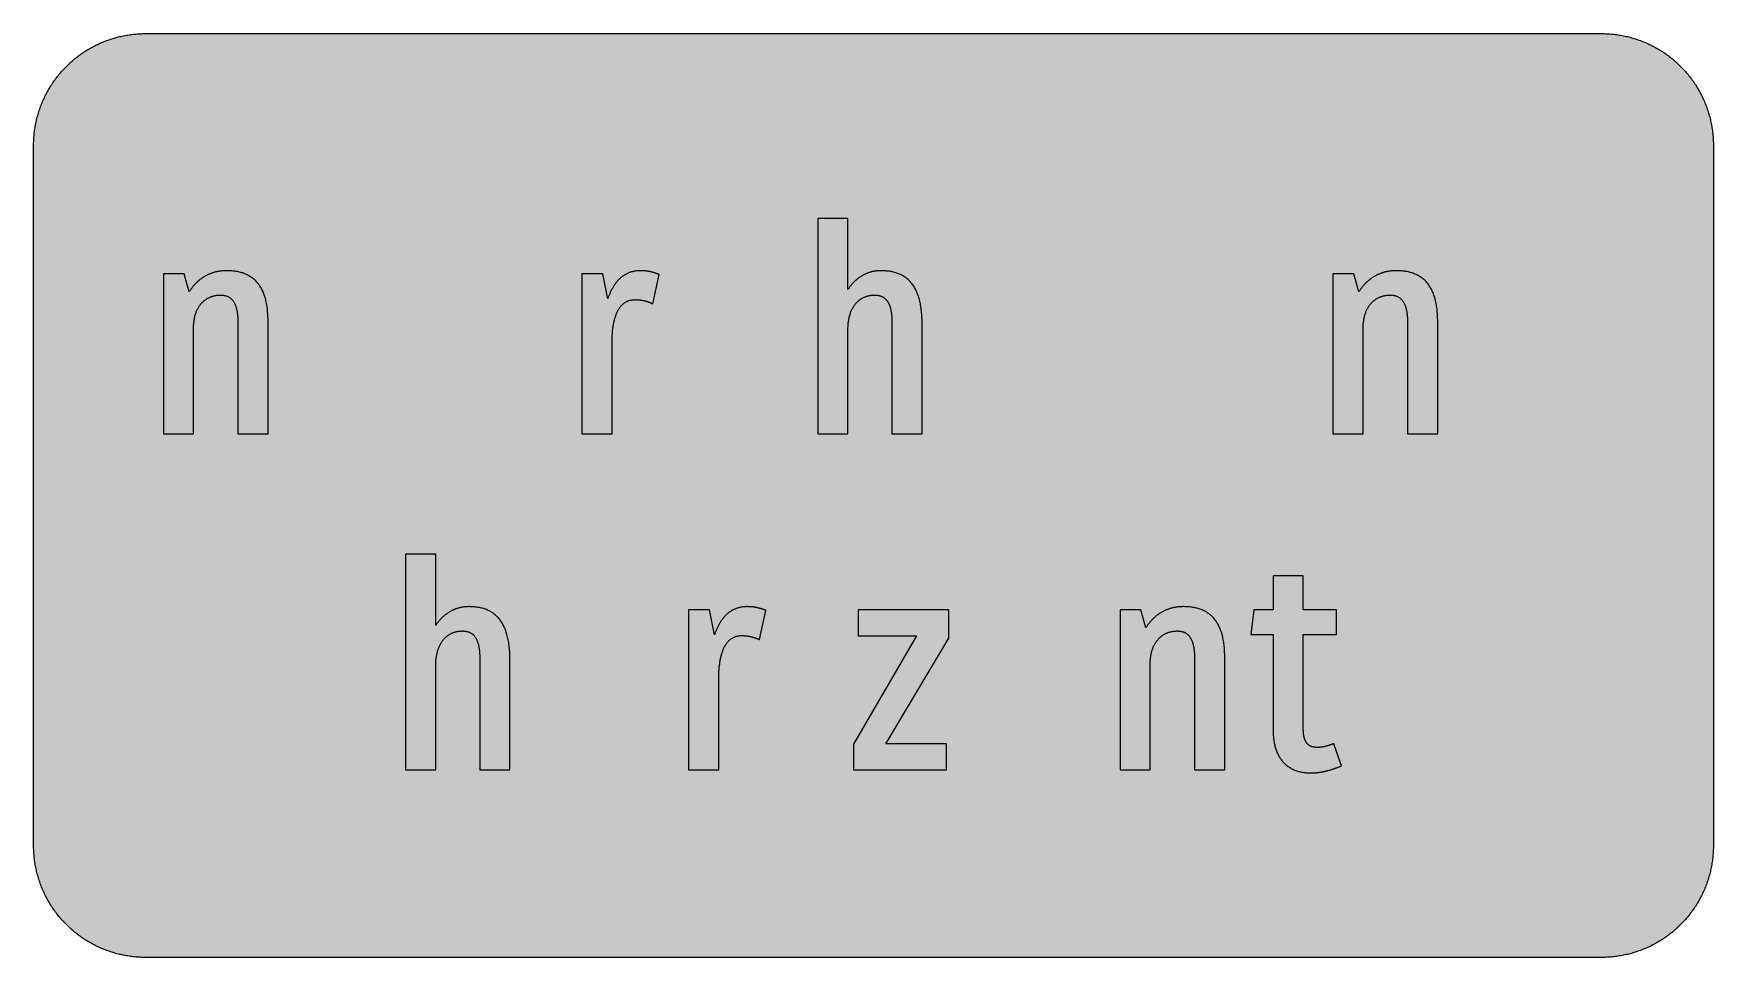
# Model space of a CAD drawing. Header units: millimetres. Extents: x 0 to 212, y 0 to 116.
import ezdxf

# ---------------------------------------------------------------- set-up
doc = ezdxf.new("R2010")
doc.units = ezdxf.units.MM

msp = doc.modelspace()

# ---------------------------------------------------------------- hatches: boundary and pattern name
for color, points in [(254, [(14.1633, 0.0536), (13.9878, 0.0533), (13.8125, 0.0559), (13.6373, 0.061), (13.462, 0.0686), (13.2893, 0.0787), (13.114, 0.0914), (12.9413, 0.1041), (12.7686, 0.1219), (12.5959, 0.1397), (12.4231, 0.16), (12.2504, 0.1829), (12.0777, 0.2057), (11.9075, 0.2337), (11.7373, 0.2616), (11.5672, 0.2921), (11.397, 0.3251), (11.2268, 0.3607), (11.0592, 0.3988), (10.8915, 0.4369), (10.7239, 0.4775), (10.5562, 0.5207), (10.3886, 0.5664), (10.2235, 0.6121), (10.0584, 0.6629), (9.8933, 0.7137), (9.7307, 0.7671), (9.5682, 0.8204), (9.4056, 0.8788), (9.2431, 0.9373), (9.083, 0.9982), (8.923, 1.0617), (8.763, 1.1252), (8.6055, 1.1938), (8.4455, 1.2624), (8.2906, 1.331), (8.1331, 1.4046), (7.9781, 1.4783), (7.8232, 1.5545), (7.6708, 1.6332), (7.5184, 1.7145), (7.366, 1.7958), (7.2161, 1.8796), (7.0663, 1.966), (6.919, 2.0523), (6.7716, 2.1438), (6.6243, 2.2352), (6.4795, 2.3266), (6.3348, 2.4232), (6.19, 2.5197), (6.0477, 2.6187), (5.908, 2.7178), (5.7683, 2.8194), (5.6286, 2.9235), (5.4915, 3.0302), (5.3543, 3.1369), (5.2197, 3.2461), (5.0851, 3.3579), (4.953, 3.4722), (4.8209, 3.5865), (4.6914, 3.7033), (4.5644, 3.8202), (4.4348, 3.9395), (4.3104, 4.0615), (4.1859, 4.1859), (4.0615, 4.3104), (3.9395, 4.4348), (3.8202, 4.5618), (3.7033, 4.6914), (3.5865, 4.8209), (3.4722, 4.953), (3.3579, 5.0851), (3.2487, 5.2197), (3.1369, 5.3543), (3.0302, 5.4915), (2.9235, 5.6286), (2.8194, 5.7683), (2.7178, 5.908), (2.6187, 6.0477), (2.5197, 6.19), (2.4232, 6.3348), (2.3266, 6.477), (2.2352, 6.6243), (2.1438, 6.7691), (2.0523, 6.919), (1.966, 7.0663), (1.8796, 7.2161), (1.7958, 7.366), (1.7145, 7.5184), (1.6332, 7.6708), (1.5545, 7.8232), (1.4783, 7.9781), (1.4046, 8.1331), (1.331, 8.2906), (1.2598, 8.4455), (1.1913, 8.603), (1.1252, 8.763), (1.0592, 8.923), (0.9982, 9.083), (0.9373, 9.2431), (0.8763, 9.4056), (0.8204, 9.5682), (0.7645, 9.7307), (0.7112, 9.8933), (0.6604, 10.0584), (0.6121, 10.2235), (0.5639, 10.3911), (0.5207, 10.5562), (0.4775, 10.7239), (0.4343, 10.8915), (0.3962, 11.0592), (0.3607, 11.2268), (0.3251, 11.397), (0.2921, 11.5672), (0.2616, 11.7373), (0.2311, 11.9075), (0.2057, 12.0802), (0.1803, 12.2504), (0.1575, 12.4231), (0.1372, 12.5959), (0.1194, 12.7686), (0.1041, 12.9413), (0.0889, 13.1166), (0.0787, 13.2893), (0.0686, 13.4645), (0.061, 13.6373), (0.0559, 13.8125), (0.0508, 13.9878), (0.0508, 14.163), (0.0522, 102.3592), (0.0508, 102.5322), (0.0559, 102.7074), (0.061, 102.8827), (0.0686, 103.058), (0.0787, 103.2307), (0.0889, 103.4059), (0.1041, 103.5787), (0.1194, 103.7514), (0.1372, 103.9241), (0.1575, 104.0968), (0.1803, 104.2695), (0.2057, 104.4423), (0.2311, 104.6124), (0.2616, 104.7826), (0.2921, 104.9528), (0.3251, 105.123), (0.3607, 105.2932), (0.3962, 105.4608), (0.4343, 105.6284), (0.4775, 105.7961), (0.5207, 105.9637), (0.5639, 106.1314), (0.6121, 106.2965), (0.6604, 106.4616), (0.7112, 106.6267), (0.7645, 106.7892), (0.8204, 106.9518), (0.8763, 107.1143), (0.9373, 107.2769), (0.9982, 107.4369), (1.0592, 107.5969), (1.1252, 107.757), (1.1913, 107.9144), (1.2598, 108.0745), (1.331, 108.2294), (1.4046, 108.3869), (1.4783, 108.5418), (1.5545, 108.6968), (1.6332, 108.8492), (1.7145, 109.0016), (1.7958, 109.154), (1.8796, 109.3038), (1.966, 109.4537), (2.0523, 109.601), (2.1438, 109.7483), (2.2352, 109.8956), (2.3266, 110.0404), (2.4232, 110.1852), (2.5197, 110.33), (2.6187, 110.4722), (2.7178, 110.6119), (2.8194, 110.7516), (2.9235, 110.8913), (3.0302, 111.0285), (3.1369, 111.1656), (3.2487, 111.3003), (3.3579, 111.4349), (3.4722, 111.567), (3.5865, 111.699), (3.7033, 111.8286), (3.8202, 111.9556), (3.9395, 112.0851), (4.0615, 112.2096), (4.1859, 112.334), (4.3104, 112.4585), (4.4348, 112.5804), (4.5644, 112.6998), (4.6914, 112.8166), (4.8209, 112.9335), (4.953, 113.0478), (5.0851, 113.1621), (5.2197, 113.2713), (5.3543, 113.3831), (5.4915, 113.4897), (5.6286, 113.5964), (5.7683, 113.7006), (5.908, 113.8022), (6.0477, 113.9012), (6.19, 114.0003), (6.3348, 114.0968), (6.4795, 114.1933), (6.6243, 114.2848), (6.7716, 114.3762), (6.919, 114.4676), (7.0663, 114.554), (7.2161, 114.6404), (7.366, 114.7242), (7.5184, 114.8055), (7.6708, 114.8867), (7.8232, 114.9655), (7.9781, 115.0417), (8.1331, 115.1153), (8.2906, 115.189), (8.4455, 115.2601), (8.6055, 115.3287), (8.763, 115.3947), (8.923, 115.4608), (9.083, 115.5217), (9.2431, 115.5827), (9.4056, 115.6437), (9.5682, 115.6995), (9.7307, 115.7554), (9.8933, 115.8088), (10.0584, 115.8596), (10.2235, 115.9078), (10.3886, 115.9561), (10.5562, 115.9993), (10.7239, 116.0424), (10.8915, 116.0856), (11.0592, 116.1237), (11.2268, 116.1593), (11.397, 116.1948), (11.5672, 116.2279), (11.7373, 116.2583), (11.9075, 116.2888), (12.0777, 116.3142), (12.2504, 116.3396), (12.4231, 116.3625), (12.5959, 116.3828), (12.7686, 116.4006), (12.9413, 116.4158), (13.114, 116.4311), (13.2893, 116.4412), (13.462, 116.4514), (13.6373, 116.459), (13.8125, 116.4641), (13.9878, 116.4692), (14.163, 116.4692), (197.6078, 116.4703), (197.7822, 116.4692), (197.9574, 116.4641), (198.1327, 116.459), (198.3054, 116.4514), (198.4807, 116.4412), (198.6534, 116.4311), (198.8287, 116.4158), (199.0014, 116.4006), (199.1741, 116.3828), (199.3468, 116.3625), (199.5195, 116.3396), (199.6897, 116.3142), (199.8624, 116.2888), (200.0326, 116.2583), (200.2028, 116.2279), (200.373, 116.1948), (200.5432, 116.1593), (200.7108, 116.1237), (200.8784, 116.0856), (201.0461, 116.0424), (201.2137, 115.9993), (201.3788, 115.9561), (201.5465, 115.9078), (201.7116, 115.8596), (201.8767, 115.8088), (202.0392, 115.7554), (202.2018, 115.6995), (202.3643, 115.6437), (202.5269, 115.5827), (202.6869, 115.5217), (202.8469, 115.4608), (203.007, 115.3947), (203.167, 115.3287), (203.3245, 115.2601), (203.4794, 115.189), (203.6369, 115.1153), (203.7918, 115.0417), (203.9468, 114.9655), (204.0992, 114.8867), (204.2516, 114.8055), (204.404, 114.7242), (204.5538, 114.6404), (204.7037, 114.554), (204.8535, 114.4676), (205.0009, 114.3762), (205.1456, 114.2848), (205.293, 114.1933), (205.4352, 114.0968), (205.58, 114.0003), (205.7222, 113.9012), (205.8619, 113.8022), (206.0016, 113.7006), (206.1413, 113.5964), (206.2785, 113.4897), (206.4156, 113.3831), (206.5503, 113.2713), (206.6849, 113.1621), (206.817, 113.0478), (206.949, 112.9335), (207.0786, 112.8166), (207.2081, 112.6998), (207.3351, 112.5804), (207.4596, 112.4585), (207.584, 112.334), (207.7085, 112.2096), (207.8304, 112.0851), (207.9498, 111.9556), (208.0666, 111.8286), (208.1835, 111.699), (208.2978, 111.567), (208.4121, 111.4349), (208.5238, 111.3003), (208.6331, 111.1656), (208.7397, 111.0285), (208.8464, 110.8913), (208.9506, 110.7516), (209.0522, 110.6119), (209.1512, 110.4722), (209.2503, 110.33), (209.3468, 110.1852), (209.4433, 110.0404), (209.5348, 109.8956), (209.6262, 109.7483), (209.7176, 109.601), (209.804, 109.4537), (209.8904, 109.3038), (209.9742, 109.154), (210.0555, 109.0016), (210.1367, 108.8492), (210.2155, 108.6968), (210.2917, 108.5418), (210.3653, 108.3869), (210.439, 108.2294), (210.5076, 108.0745), (210.5762, 107.9144), (210.6447, 107.757), (210.7082, 107.5969), (210.7717, 107.4369), (210.8327, 107.2769), (210.8911, 107.1143), (210.9495, 106.9518), (211.0029, 106.7892), (211.0562, 106.6267), (211.107, 106.4616), (211.1578, 106.2965), (211.2035, 106.1314), (211.2493, 105.9637), (211.2924, 105.7961), (211.3331, 105.6284), (211.3712, 105.4608), (211.4093, 105.2932), (211.4448, 105.123), (211.4779, 104.9528), (211.5083, 104.7826), (211.5363, 104.6124), (211.5642, 104.4423), (211.5871, 104.2695), (211.6099, 104.0968), (211.6303, 103.9241), (211.648, 103.7514), (211.6658, 103.5787), (211.6785, 103.4059), (211.6912, 103.2307), (211.7014, 103.058), (211.709, 102.8827), (211.7141, 102.7074), (211.7166, 102.5322), (211.7166, 102.3569), (211.7189, 14.1647), (211.7166, 13.9878), (211.7141, 13.8125), (211.709, 13.6373), (211.7014, 13.4645), (211.6912, 13.2893), (211.6785, 13.1166), (211.6658, 12.9413), (211.648, 12.7686), (211.6303, 12.5959), (211.6099, 12.4231), (211.5871, 12.2504), (211.5642, 12.0802), (211.5363, 11.9075), (211.5083, 11.7373), (211.4779, 11.5672), (211.4448, 11.397), (211.4093, 11.2268), (211.3712, 11.0592), (211.3331, 10.8915), (211.2924, 10.7239), (211.2493, 10.5562), (211.2035, 10.3911), (211.1578, 10.2235), (211.107, 10.0584), (211.0562, 9.8933), (211.0029, 9.7307), (210.9495, 9.5682), (210.8911, 9.4056), (210.8327, 9.2431), (210.7717, 9.083), (210.7082, 8.923), (210.6447, 8.763), (210.5762, 8.603), (210.5076, 8.4455), (210.439, 8.2906), (210.3653, 8.1331), (210.2917, 7.9781), (210.2155, 7.8232), (210.1367, 7.6708), (210.0555, 7.5184), (209.9742, 7.366), (209.8904, 7.2161), (209.804, 7.0663), (209.7176, 6.919), (209.6262, 6.7691), (209.5348, 6.6243), (209.4433, 6.477), (209.3468, 6.3348), (209.2503, 6.19), (209.1512, 6.0477), (209.0522, 5.908), (208.9506, 5.7683), (208.8464, 5.6286), (208.7397, 5.4915), (208.6331, 5.3543), (208.5238, 5.2197), (208.4121, 5.0851), (208.2978, 4.953), (208.1835, 4.8209), (208.0666, 4.6914), (207.9498, 4.5618), (207.8304, 4.4348), (207.7085, 4.3104), (207.584, 4.1859), (207.4596, 4.0615), (207.3351, 3.9395), (207.2081, 3.8202), (207.0786, 3.7033), (206.949, 3.5865), (206.817, 3.4722), (206.6849, 3.3579), (206.5503, 3.2461), (206.4156, 3.1369), (206.2785, 3.0302), (206.1413, 2.9235), (206.0016, 2.8194), (205.8619, 2.7178), (205.7222, 2.6187), (205.58, 2.5197), (205.4352, 2.4232), (205.293, 2.3266), (205.1456, 2.2352), (205.0009, 2.1438), (204.8535, 2.0523), (204.7037, 1.966), (204.5538, 1.8796), (204.404, 1.7958), (204.2516, 1.7145), (204.0992, 1.6332), (203.9468, 1.5545), (203.7918, 1.4783), (203.6369, 1.4046), (203.4794, 1.331), (203.3245, 1.2624), (203.167, 1.1938), (203.007, 1.1252), (202.8469, 1.0617), (202.6869, 0.9982), (202.5269, 0.9373), (202.3643, 0.8788), (202.2018, 0.8204), (202.0392, 0.7671), (201.8767, 0.7137), (201.7116, 0.6629), (201.5465, 0.6121), (201.3788, 0.5664), (201.2137, 0.5207), (201.0461, 0.4775), (200.8784, 0.4369), (200.7108, 0.3988), (200.5432, 0.3607), (200.373, 0.3251), (200.2028, 0.2921), (200.0326, 0.2616), (199.8624, 0.2337), (199.6897, 0.2057), (199.5195, 0.1829), (199.3468, 0.16), (199.1741, 0.1397), (199.0014, 0.1219), (198.8287, 0.1041), (198.6534, 0.0914), (198.4807, 0.0787), (198.3054, 0.0686), (198.1327, 0.061), (197.9574, 0.0559), (197.7822, 0.0533), (197.6069, 0.0533)]), (59, [(102.6654, 66.0231), (102.6654, 79.1005), (102.6643, 79.2531), (102.6693, 79.4055), (102.6744, 79.5528), (102.6846, 79.6976), (102.6947, 79.8398), (102.71, 79.9795), (102.7252, 80.1141), (102.743, 80.2462), (102.7633, 80.3758), (102.7862, 80.5028), (102.8116, 80.6272), (102.8395, 80.7466), (102.8675, 80.8634), (102.8979, 80.9777), (102.931, 81.0895), (102.9665, 81.1987), (103.0046, 81.3029), (103.0427, 81.407), (103.0834, 81.5061), (103.1265, 81.6026), (103.1697, 81.6991), (103.2154, 81.7905), (103.2612, 81.8794), (103.3094, 81.9658), (103.3602, 82.0496), (103.4136, 82.1309), (103.4644, 82.2071), (103.5202, 82.2833), (103.5761, 82.357), (103.632, 82.4281), (103.6904, 82.4967), (103.7514, 82.5627), (103.8098, 82.6262), (103.8733, 82.6872), (103.9343, 82.7456), (104.0003, 82.8015), (104.0638, 82.8548), (104.1298, 82.9056), (104.1959, 82.9564), (104.2619, 83.0021), (104.3305, 83.0478), (104.3991, 83.091), (104.4702, 83.1317), (104.5388, 83.1698), (104.6099, 83.2053), (104.681, 83.2383), (104.7521, 83.2714), (104.8258, 83.3018), (104.8969, 83.3298), (104.9706, 83.3552), (105.0442, 83.378), (105.1179, 83.4009), (105.1916, 83.4212), (105.2652, 83.439), (105.3389, 83.4542), (105.4125, 83.4695), (105.4862, 83.4822), (105.5599, 83.4923), (105.6335, 83.5025), (105.7072, 83.5101), (105.7808, 83.5152), (105.8545, 83.5203), (105.9282, 83.5228), (106.0018, 83.5228), (106.0628, 83.5228), (106.1237, 83.5203), (106.1847, 83.5177), (106.2431, 83.5127), (106.3015, 83.5076), (106.36, 83.5025), (106.4184, 83.4923), (106.4743, 83.4847), (106.5301, 83.4746), (106.586, 83.4619), (106.6419, 83.4492), (106.6952, 83.4339), (106.7486, 83.4161), (106.8019, 83.3984), (106.8527, 83.3806), (106.9035, 83.3577), (106.9543, 83.3374), (107.0026, 83.312), (107.0508, 83.2866), (107.0991, 83.2587), (107.1448, 83.2307), (107.1905, 83.2002), (107.2363, 83.1672), (107.282, 83.1342), (107.3252, 83.0986), (107.3658, 83.0605), (107.409, 83.0199), (107.4496, 82.9793), (107.4877, 82.9361), (107.5284, 82.8904), (107.5639, 82.8446), (107.602, 82.7938), (107.6376, 82.743), (107.6731, 82.6897), (107.7062, 82.6364), (107.7392, 82.5779), (107.7722, 82.5195), (107.8027, 82.4586), (107.8332, 82.3951), (107.8611, 82.329), (107.889, 82.2604), (107.917, 82.1893), (107.9424, 82.1182), (107.9652, 82.042), (107.9906, 81.9658), (108.011, 81.8871), (108.0338, 81.8058), (108.0541, 81.722), (108.0719, 81.6356), (108.0897, 81.5467), (108.1075, 81.4553), (108.1227, 81.3613), (108.1354, 81.2648), (108.1507, 81.1657), (108.1608, 81.0641), (108.1735, 80.96), (108.1811, 80.8533), (108.1913, 80.7441), (108.1964, 80.6323), (108.204, 80.5155), (108.2065, 80.3986), (108.2116, 80.2792), (108.2116, 80.1548), (108.2142, 80.0303), (108.2146, 66.0231), (112.0165, 66.0231), (112.0165, 79.8364), (112.014, 80.0583), (112.0089, 80.2767), (112.0038, 80.4926), (111.9937, 80.7034), (111.981, 80.9117), (111.9683, 81.1124), (111.9505, 81.313), (111.9302, 81.5061), (111.9073, 81.6966), (111.8819, 81.8845), (111.854, 82.0674), (111.8235, 82.2452), (111.793, 82.4205), (111.7575, 82.5906), (111.7194, 82.7583), (111.6787, 82.9208), (111.6355, 83.0783), (111.5898, 83.2333), (111.539, 83.3857), (111.4882, 83.533), (111.4349, 83.6778), (111.379, 83.8175), (111.3206, 83.9546), (111.2596, 84.0867), (111.1961, 84.2162), (111.1301, 84.3407), (111.0615, 84.4626), (110.9904, 84.5795), (110.9167, 84.6938), (110.8405, 84.8055), (110.7618, 84.9122), (110.6805, 85.0163), (110.5992, 85.1154), (110.5129, 85.2119), (110.424, 85.3059), (110.3325, 85.3948), (110.2385, 85.4812), (110.1446, 85.565), (110.0455, 85.6437), (109.9439, 85.7199), (109.8423, 85.7936), (109.7356, 85.8622), (109.6289, 85.9282), (109.5172, 85.9917), (109.4054, 86.0501), (109.2911, 86.106), (109.1717, 86.1593), (109.0524, 86.2101), (108.9304, 86.2559), (108.806, 86.299), (108.679, 86.3397), (108.5494, 86.3778), (108.4174, 86.4108), (108.2827, 86.4413), (108.1481, 86.4692), (108.0084, 86.4946), (107.8687, 86.5175), (107.7239, 86.5353), (107.5792, 86.5505), (107.4318, 86.5632), (107.2794, 86.5734), (107.127, 86.581), (106.9721, 86.5861), (106.8172, 86.5861), (106.7384, 86.5861), (106.6622, 86.5861), (106.5886, 86.581), (106.5124, 86.5784), (106.4362, 86.5734), (106.36, 86.5657), (106.2863, 86.5581), (106.2101, 86.5505), (106.1364, 86.5403), (106.0628, 86.5276), (105.9866, 86.5149), (105.9129, 86.5022), (105.8393, 86.487), (105.7681, 86.4718), (105.6945, 86.454), (105.6208, 86.4362), (105.5497, 86.4159), (105.476, 86.3956), (105.4049, 86.3752), (105.3338, 86.3524), (105.2627, 86.327), (105.1916, 86.3016), (105.123, 86.2762), (105.0519, 86.2482), (104.9833, 86.2203), (104.9122, 86.1898), (104.8436, 86.1593), (104.775, 86.1263), (104.709, 86.0933), (104.6404, 86.0577), (104.5743, 86.0222), (104.5058, 85.9866), (104.4397, 85.9485), (104.3762, 85.9104), (104.3102, 85.8698), (104.2441, 85.8291), (104.1806, 85.786), (104.1171, 85.7428), (104.0536, 85.6971), (103.9901, 85.6513), (103.9292, 85.6056), (103.8682, 85.5574), (103.8073, 85.5091), (103.7463, 85.4583), (103.6853, 85.4075), (103.6269, 85.3542), (103.5685, 85.3008), (103.5101, 85.2449), (103.4517, 85.1891), (103.3932, 85.1332), (103.3374, 85.0748), (103.2815, 85.0163), (103.2281, 84.9554), (103.1723, 84.8944), (103.1189, 84.8309), (103.0656, 84.7674), (103.0122, 84.7039), (102.9614, 84.6379), (102.9106, 84.5718), (102.8598, 84.5033), (102.809, 84.4347), (102.7608, 84.3636), (102.7125, 84.2924), (102.6643, 84.2213), (102.6654, 93.187), (98.8617, 93.187), (98.8617, 66.0231)]), (59, [(29.5949, 66.0231), (29.5949, 80.2248), (29.5935, 80.4291), (29.5885, 80.6298), (29.5808, 80.8304), (29.5732, 81.0235), (29.5605, 81.214), (29.5453, 81.4019), (29.5275, 81.5873), (29.5097, 81.7677), (29.4869, 81.9429), (29.4615, 82.1182), (29.4335, 82.2884), (29.403, 82.4535), (29.37, 82.616), (29.3345, 82.7761), (29.2964, 82.931), (29.2557, 83.0834), (29.2125, 83.2333), (29.1668, 83.378), (29.1186, 83.5203), (29.0678, 83.66), (29.0144, 83.7946), (28.9585, 83.9267), (28.9001, 84.0562), (28.8392, 84.1807), (28.7757, 84.3026), (28.7096, 84.422), (28.641, 84.5363), (28.5699, 84.648), (28.4963, 84.7573), (28.4201, 84.8639), (28.3413, 84.9655), (28.26, 85.0646), (28.1762, 85.1611), (28.0899, 85.2526), (28.001, 85.3415), (27.9095, 85.4278), (27.8181, 85.5116), (27.7216, 85.5904), (27.6225, 85.6666), (27.5209, 85.7402), (27.4193, 85.8114), (27.3126, 85.8774), (27.2059, 85.9409), (27.0942, 86.0019), (26.9824, 86.0603), (26.8681, 86.1136), (26.7487, 86.167), (26.6294, 86.2152), (26.5074, 86.2609), (26.383, 86.3041), (26.256, 86.3422), (26.1264, 86.3803), (25.9944, 86.4133), (25.8597, 86.4438), (25.7251, 86.4718), (25.5854, 86.4946), (25.4457, 86.5175), (25.3009, 86.5353), (25.1562, 86.5505), (25.0063, 86.5632), (24.8564, 86.5734), (24.704, 86.581), (24.5491, 86.5861), (24.3916, 86.5861), (24.3053, 86.5861), (24.2189, 86.5861), (24.1325, 86.581), (24.0462, 86.5784), (23.9598, 86.5734), (23.8735, 86.5657), (23.7871, 86.5581), (23.7007, 86.548), (23.6144, 86.5378), (23.5306, 86.5276), (23.4467, 86.5149), (23.3604, 86.4997), (23.2766, 86.4845), (23.1927, 86.4692), (23.1089, 86.4489), (23.0251, 86.4311), (22.9438, 86.4108), (22.86, 86.3879), (22.7787, 86.3651), (22.6974, 86.3422), (22.6162, 86.3168), (22.5349, 86.2889), (22.4536, 86.2609), (22.3749, 86.2305), (22.2936, 86.2), (22.2148, 86.1695), (22.1361, 86.1339), (22.0574, 86.1009), (21.9812, 86.0628), (21.9024, 86.0273), (21.8262, 85.9866), (21.75, 85.9485), (21.6738, 85.9053), (21.6002, 85.8622), (21.524, 85.819), (21.4503, 85.7733), (21.3766, 85.725), (21.3055, 85.6767), (21.2319, 85.6259), (21.1607, 85.5751), (21.0896, 85.5243), (21.0185, 85.4685), (20.9499, 85.4126), (20.8813, 85.3567), (20.8128, 85.2983), (20.7442, 85.2373), (20.6781, 85.1764), (20.6121, 85.1154), (20.5461, 85.0494), (20.4826, 84.9859), (20.4165, 84.9173), (20.3556, 84.8487), (20.2921, 84.7801), (20.2311, 84.7065), (20.1701, 84.6353), (20.1092, 84.5591), (20.0508, 84.4829), (19.9923, 84.4067), (19.9339, 84.328), (19.878, 84.2467), (19.8222, 84.1654), (19.7663, 84.0816), (19.7129, 83.9978), (19.6596, 83.9089), (19.0391, 86.2016), (16.3999, 86.2016), (16.3999, 66.0231), (20.2036, 66.0231), (20.2036, 79.332), (20.2032, 79.4766), (20.2082, 79.6188), (20.2133, 79.7585), (20.2235, 79.8957), (20.2362, 80.0303), (20.2489, 80.1599), (20.2667, 80.2894), (20.2844, 80.4139), (20.3073, 80.5358), (20.3302, 80.6552), (20.3556, 80.772), (20.3835, 80.8863), (20.414, 80.9955), (20.447, 81.1047), (20.48, 81.2089), (20.5181, 81.313), (20.5562, 81.4121), (20.5943, 81.5086), (20.6375, 81.6051), (20.6807, 81.6966), (20.7264, 81.7855), (20.7721, 81.8718), (20.8204, 81.9582), (20.8712, 82.0395), (20.922, 82.1182), (20.9753, 82.1944), (21.0312, 82.2706), (21.0871, 82.3417), (21.143, 82.4103), (21.2014, 82.4789), (21.2623, 82.5424), (21.3233, 82.6059), (21.3843, 82.6668), (21.4478, 82.7253), (21.5113, 82.7811), (21.5773, 82.8345), (21.6433, 82.8853), (21.7094, 82.9335), (21.778, 82.9818), (21.844, 83.025), (21.9151, 83.0682), (21.9837, 83.1088), (22.0548, 83.1469), (22.1259, 83.185), (22.1971, 83.218), (22.2682, 83.251), (22.3393, 83.2815), (22.413, 83.3095), (22.4841, 83.3374), (22.5577, 83.3603), (22.6314, 83.3831), (22.7051, 83.406), (22.7787, 83.4238), (22.8524, 83.4415), (22.926, 83.4568), (22.9997, 83.472), (23.0734, 83.4847), (23.1445, 83.4949), (23.2181, 83.5025), (23.2918, 83.5101), (23.3629, 83.5152), (23.4366, 83.5203), (23.5077, 83.5228), (23.5788, 83.5228), (23.6398, 83.5228), (23.7007, 83.5203), (23.7617, 83.5177), (23.8201, 83.5127), (23.8785, 83.5076), (23.937, 83.5025), (23.9954, 83.4923), (24.0513, 83.4847), (24.1071, 83.4746), (24.163, 83.4619), (24.2189, 83.4492), (24.2722, 83.4339), (24.3256, 83.4161), (24.3789, 83.3984), (24.4297, 83.3806), (24.4805, 83.3577), (24.5313, 83.3374), (24.5796, 83.312), (24.6278, 83.2866), (24.6761, 83.2587), (24.7218, 83.2307), (24.7675, 83.2002), (24.8133, 83.1672), (24.8564, 83.1342), (24.9022, 83.0986), (24.9428, 83.0605), (24.986, 83.0199), (25.0266, 82.9793), (25.0647, 82.9361), (25.1028, 82.8904), (25.1409, 82.8446), (25.179, 82.7938), (25.2146, 82.743), (25.2501, 82.6897), (25.2832, 82.6364), (25.3162, 82.5779), (25.3492, 82.5195), (25.3797, 82.4586), (25.4102, 82.3951), (25.4381, 82.329), (25.466, 82.2604), (25.4914, 82.1893), (25.5168, 82.1182), (25.5422, 82.042), (25.5651, 81.9658), (25.588, 81.8871), (25.6108, 81.8058), (25.6286, 81.722), (25.6489, 81.6356), (25.6667, 81.5467), (25.6845, 81.4553), (25.6997, 81.3613), (25.7124, 81.2648), (25.7251, 81.1657), (25.7378, 81.0641), (25.748, 80.96), (25.7581, 80.8533), (25.7658, 80.7441), (25.7734, 80.6323), (25.7785, 80.5155), (25.7835, 80.3986), (25.7886, 80.2792), (25.7886, 80.1548), (25.7912, 80.0303), (25.7912, 66.0231)]), (59, [(75.8515, 82.9412), (75.8774, 82.9412), (75.9054, 82.9386), (75.9333, 82.9386), (75.9612, 82.9386), (75.9892, 82.9386), (76.0171, 82.9386), (76.0451, 82.9361), (76.073, 82.9361), (76.1035, 82.9335), (76.1314, 82.9335), (76.1619, 82.931), (76.1898, 82.931), (76.2203, 82.9285), (76.2508, 82.9259), (76.2787, 82.9234), (76.3092, 82.9208), (76.3397, 82.9183), (76.3702, 82.9158), (76.4032, 82.9132), (76.4337, 82.9081), (76.4642, 82.9056), (76.4972, 82.9005), (76.5277, 82.898), (76.5607, 82.8929), (76.5912, 82.8878), (76.6242, 82.8827), (76.6572, 82.8777), (76.6902, 82.8726), (76.7232, 82.8675), (76.7563, 82.8599), (76.7918, 82.8548), (76.8248, 82.8472), (76.8579, 82.8421), (76.8934, 82.8345), (76.929, 82.8269), (76.962, 82.8192), (76.9976, 82.8091), (77.0331, 82.8015), (77.0687, 82.7913), (77.1068, 82.7837), (77.1423, 82.7735), (77.1779, 82.7634), (77.216, 82.7532), (77.2516, 82.743), (77.2897, 82.7303), (77.3278, 82.7202), (77.3659, 82.7075), (77.404, 82.6948), (77.4421, 82.6821), (77.4827, 82.6694), (77.5208, 82.6541), (77.5614, 82.6414), (77.5995, 82.6262), (77.6402, 82.611), (77.6808, 82.5957), (77.7215, 82.5805), (77.7621, 82.5627), (77.8053, 82.5475), (77.8459, 82.5297), (77.8891, 82.5119), (77.9323, 82.4941), (77.9729, 82.4738), (78.0161, 82.456), (78.0593, 82.4357), (78.8776, 86.1229), (78.8391, 86.1339), (78.8035, 86.1466), (78.7679, 86.1593), (78.7324, 86.172), (78.6968, 86.1847), (78.6638, 86.1974), (78.6282, 86.2076), (78.5927, 86.2203), (78.5597, 86.233), (78.5241, 86.2432), (78.4911, 86.2559), (78.4555, 86.266), (78.4225, 86.2762), (78.3895, 86.2889), (78.3539, 86.299), (78.3209, 86.3092), (78.2879, 86.3194), (78.2549, 86.3295), (78.2193, 86.3397), (78.1863, 86.3498), (78.1533, 86.36), (78.1202, 86.3702), (78.0847, 86.3803), (78.0517, 86.3879), (78.0186, 86.3981), (77.9856, 86.4083), (77.9501, 86.4159), (77.917, 86.4235), (77.884, 86.4337), (77.8485, 86.4413), (77.8154, 86.4489), (77.7799, 86.4565), (77.7443, 86.4641), (77.7113, 86.4718), (77.6757, 86.4794), (77.6402, 86.487), (77.6046, 86.4921), (77.5691, 86.4997), (77.5335, 86.5048), (77.4954, 86.5124), (77.4598, 86.5175), (77.4243, 86.5226), (77.3862, 86.5302), (77.3481, 86.5353), (77.31, 86.5403), (77.2719, 86.5429), (77.2338, 86.548), (77.1957, 86.553), (77.155, 86.5581), (77.1169, 86.5607), (77.0763, 86.5632), (77.0357, 86.5683), (76.995, 86.5708), (76.9518, 86.5734), (76.9112, 86.5759), (76.868, 86.5784), (76.8248, 86.581), (76.7817, 86.5835), (76.7385, 86.5835), (76.6928, 86.5861), (76.647, 86.5861), (76.6013, 86.5861), (76.5556, 86.5861), (76.5099, 86.5861), (76.4057, 86.5861), (76.3041, 86.5835), (76.2051, 86.5784), (76.106, 86.5683), (76.0095, 86.5607), (75.913, 86.548), (75.819, 86.5327), (75.725, 86.5175), (75.6336, 86.4972), (75.5447, 86.4768), (75.4558, 86.4565), (75.3669, 86.4311), (75.2805, 86.4057), (75.1967, 86.3752), (75.1129, 86.3473), (75.0316, 86.3143), (74.9503, 86.2787), (74.8716, 86.2432), (74.7928, 86.2076), (74.7141, 86.167), (74.6404, 86.1263), (74.5642, 86.0831), (74.4906, 86.0374), (74.4195, 85.9917), (74.3483, 85.9434), (74.2798, 85.8952), (74.2112, 85.8444), (74.1426, 85.791), (74.0766, 85.7352), (74.0105, 85.6793), (73.947, 85.6234), (73.8835, 85.565), (73.8226, 85.504), (73.7616, 85.4431), (73.7032, 85.3796), (73.6448, 85.3135), (73.5863, 85.25), (73.5305, 85.1814), (73.4746, 85.1129), (73.4212, 85.0443), (73.3679, 84.9732), (73.3146, 84.8995), (73.2638, 84.8284), (73.213, 84.7522), (73.1647, 84.676), (73.1164, 84.5998), (73.0682, 84.5236), (73.0225, 84.4423), (72.9767, 84.3636), (72.931, 84.2823), (72.8878, 84.201), (72.8447, 84.1172), (72.804, 84.0334), (72.7608, 83.9495), (72.7202, 83.8632), (72.6821, 83.7768), (72.644, 83.6905), (72.6059, 83.6016), (72.5678, 83.5127), (72.5322, 83.4238), (72.4967, 83.3323), (72.4637, 83.2409), (72.4281, 83.1494), (72.3951, 83.058), (71.7765, 86.2016), (69.1374, 86.2016), (69.1374, 66.0231), (72.941, 66.0231), (72.941, 77.4315), (72.9412, 77.5792), (72.9412, 77.7265), (72.9437, 77.8713), (72.9488, 78.0161), (72.9539, 78.1609), (72.9615, 78.3006), (72.9691, 78.4428), (72.9767, 78.58), (72.9869, 78.7171), (72.9996, 78.8543), (73.0123, 78.9889), (73.025, 79.121), (73.0402, 79.2505), (73.058, 79.3801), (73.0758, 79.5071), (73.0936, 79.6341), (73.1139, 79.7585), (73.1368, 79.8805), (73.1596, 79.9998), (73.185, 80.1192), (73.2104, 80.2335), (73.2384, 80.3478), (73.2663, 80.4621), (73.2968, 80.5713), (73.3298, 80.6806), (73.3628, 80.7872), (73.3984, 80.8914), (73.4339, 80.993), (73.472, 81.092), (73.5101, 81.1911), (73.5533, 81.2851), (73.594, 81.3791), (73.6397, 81.468), (73.6829, 81.5569), (73.7311, 81.6432), (73.7794, 81.727), (73.8302, 81.8083), (73.8835, 81.8871), (73.9369, 81.9633), (73.9902, 82.0369), (74.0486, 82.1055), (74.107, 82.1741), (74.168, 82.2401), (74.229, 82.3036), (74.2925, 82.362), (74.3585, 82.4205), (74.4271, 82.4738), (74.4957, 82.5271), (74.5668, 82.5754), (74.6379, 82.6211), (74.7116, 82.6643), (74.7878, 82.7049), (74.8665, 82.7405), (74.9478, 82.7761), (75.0291, 82.8065), (75.1129, 82.8345), (75.1967, 82.8573), (75.2856, 82.8802), (75.3745, 82.898), (75.4659, 82.9132), (75.5599, 82.9259), (75.6539, 82.9335), (75.7504, 82.9386), (75.8495, 82.9412)]), (59, [(176.9773, 66.0231), (176.9773, 80.2248), (176.9745, 80.4291), (176.972, 80.6298), (176.9643, 80.8304), (176.9542, 81.0235), (176.944, 81.214), (176.9288, 81.4019), (176.911, 81.5873), (176.8907, 81.7677), (176.8678, 81.9429), (176.8424, 82.1182), (176.817, 82.2884), (176.7865, 82.4535), (176.7535, 82.616), (176.718, 82.7761), (176.6799, 82.931), (176.6392, 83.0834), (176.596, 83.2333), (176.5503, 83.378), (176.5021, 83.5203), (176.4513, 83.66), (176.3979, 83.7946), (176.3395, 83.9267), (176.2811, 84.0562), (176.2201, 84.1807), (176.1566, 84.3026), (176.0906, 84.422), (176.022, 84.5363), (175.9509, 84.648), (175.8772, 84.7573), (175.801, 84.8639), (175.7223, 84.9655), (175.6435, 85.0646), (175.5597, 85.1611), (175.4734, 85.2526), (175.3845, 85.3415), (175.293, 85.4278), (175.199, 85.5116), (175.1051, 85.5904), (175.006, 85.6666), (174.9044, 85.7402), (174.8028, 85.8114), (174.6961, 85.8774), (174.5894, 85.9409), (174.4777, 86.0019), (174.3659, 86.0603), (174.2516, 86.1136), (174.1322, 86.167), (174.0129, 86.2152), (173.8909, 86.2609), (173.7665, 86.3041), (173.6395, 86.3422), (173.5099, 86.3803), (173.3779, 86.4133), (173.2458, 86.4438), (173.1086, 86.4718), (172.9689, 86.4946), (172.8292, 86.5175), (172.6844, 86.5353), (172.5397, 86.5505), (172.3923, 86.5632), (172.2425, 86.5734), (172.0875, 86.581), (171.9351, 86.5861), (171.7777, 86.5861), (171.6888, 86.5861), (171.6024, 86.5861), (171.516, 86.581), (171.4297, 86.5784), (171.3433, 86.5734), (171.257, 86.5657), (171.1706, 86.5581), (171.0842, 86.548), (170.9979, 86.5378), (170.9141, 86.5276), (170.8302, 86.5149), (170.7439, 86.4997), (170.6601, 86.4845), (170.5762, 86.4692), (170.4924, 86.4489), (170.4086, 86.4311), (170.3273, 86.4108), (170.2435, 86.3879), (170.1622, 86.3651), (170.0784, 86.3422), (169.9971, 86.3168), (169.9184, 86.2889), (169.8371, 86.2609), (169.7558, 86.2305), (169.6771, 86.2), (169.5983, 86.1695), (169.5196, 86.1339), (169.4409, 86.1009), (169.3621, 86.0628), (169.2859, 86.0273), (169.2097, 85.9866), (169.1335, 85.9485), (169.0573, 85.9053), (168.9811, 85.8622), (168.9075, 85.819), (168.8338, 85.7733), (168.7601, 85.725), (168.6865, 85.6767), (168.6154, 85.6259), (168.5442, 85.5751), (168.4731, 85.5243), (168.402, 85.4685), (168.3334, 85.4126), (168.2623, 85.3567), (168.1963, 85.2983), (168.1277, 85.2373), (168.0616, 85.1764), (167.9956, 85.1154), (167.9296, 85.0494), (167.8635, 84.9859), (167.8, 84.9173), (167.7365, 84.8487), (167.6756, 84.7801), (167.6121, 84.7065), (167.5511, 84.6353), (167.4927, 84.5591), (167.4317, 84.4829), (167.3733, 84.4067), (167.3174, 84.328), (167.259, 84.2467), (167.2031, 84.1654), (167.1498, 84.0816), (167.0939, 83.9978), (167.0406, 83.9089), (166.4229, 86.2016), (163.7841, 86.2016), (163.7841, 66.0231), (167.5874, 66.0231), (167.5874, 79.332), (167.5867, 79.4766), (167.5917, 79.6188), (167.5994, 79.7585), (167.607, 79.8957), (167.6197, 80.0303), (167.6324, 80.1599), (167.6502, 80.2894), (167.6679, 80.4139), (167.6908, 80.5358), (167.7137, 80.6552), (167.7391, 80.772), (167.767, 80.8863), (167.7975, 80.9955), (167.8305, 81.1047), (167.8635, 81.2089), (167.9016, 81.313), (167.9397, 81.4121), (167.9778, 81.5086), (168.021, 81.6051), (168.0642, 81.6966), (168.1099, 81.7855), (168.1556, 81.8718), (168.2039, 81.9582), (168.2547, 82.0395), (168.3055, 82.1182), (168.3588, 82.1944), (168.4147, 82.2706), (168.4706, 82.3417), (168.5265, 82.4103), (168.5849, 82.4789), (168.6458, 82.5424), (168.7068, 82.6059), (168.7678, 82.6668), (168.8313, 82.7253), (168.8948, 82.7811), (168.9608, 82.8345), (169.0268, 82.8853), (169.0929, 82.9335), (169.1589, 82.9818), (169.2275, 83.025), (169.2961, 83.0682), (169.3672, 83.1088), (169.4358, 83.1469), (169.5069, 83.185), (169.578, 83.218), (169.6517, 83.251), (169.7228, 83.2815), (169.7965, 83.3095), (169.8676, 83.3374), (169.9412, 83.3603), (170.0149, 83.3831), (170.0886, 83.406), (170.1622, 83.4238), (170.2333, 83.4415), (170.307, 83.4568), (170.3807, 83.472), (170.4543, 83.4847), (170.528, 83.4949), (170.6016, 83.5025), (170.6728, 83.5101), (170.7464, 83.5152), (170.8175, 83.5203), (170.8887, 83.5228), (170.9598, 83.5228), (171.0233, 83.5228), (171.0842, 83.5203), (171.1427, 83.5177), (171.2036, 83.5127), (171.262, 83.5076), (171.3205, 83.5025), (171.3789, 83.4923), (171.4348, 83.4847), (171.4906, 83.4746), (171.5465, 83.4619), (171.6024, 83.4492), (171.6557, 83.4339), (171.7091, 83.4161), (171.7599, 83.3984), (171.8132, 83.3806), (171.864, 83.3577), (171.9148, 83.3374), (171.9631, 83.312), (172.0113, 83.2866), (172.0596, 83.2587), (172.1053, 83.2307), (172.151, 83.2002), (172.1968, 83.1672), (172.2425, 83.1342), (172.2857, 83.0986), (172.3263, 83.0605), (172.3695, 83.0199), (172.4101, 82.9793), (172.4482, 82.9361), (172.4889, 82.8904), (172.5244, 82.8446), (172.5625, 82.7938), (172.5981, 82.743), (172.6336, 82.6897), (172.6667, 82.6364), (172.6997, 82.5779), (172.7327, 82.5195), (172.7632, 82.4586), (172.7937, 82.3951), (172.8216, 82.329), (172.8495, 82.2604), (172.8775, 82.1893), (172.9029, 82.1182), (172.9257, 82.042), (172.9511, 81.9658), (172.9715, 81.8871), (172.9943, 81.8058), (173.0146, 81.722), (173.0324, 81.6356), (173.0502, 81.5467), (173.068, 81.4553), (173.0832, 81.3613), (173.0985, 81.2648), (173.1112, 81.1657), (173.1213, 81.0641), (173.134, 80.96), (173.1416, 80.8533), (173.1518, 80.7441), (173.1569, 80.6323), (173.1645, 80.5155), (173.1696, 80.3986), (173.1721, 80.2792), (173.1747, 80.1548), (173.1747, 80.0303), (173.1754, 66.0231)]), (59, [(50.7242, 23.6897), (50.7242, 36.7672), (50.7238, 36.9214), (50.7289, 37.0713), (50.734, 37.2212), (50.7441, 37.3659), (50.7543, 37.5082), (50.7695, 37.6453), (50.7848, 37.7825), (50.8025, 37.9146), (50.8229, 38.0441), (50.8457, 38.1686), (50.8711, 38.293), (50.8991, 38.4124), (50.927, 38.5293), (50.9575, 38.6436), (50.9905, 38.7553), (51.0261, 38.8645), (51.0616, 38.9712), (51.1023, 39.0728), (51.1429, 39.1719), (51.1835, 39.2709), (51.2293, 39.3649), (51.2724, 39.4564), (51.3207, 39.5453), (51.369, 39.6316), (51.4198, 39.7154), (51.4706, 39.7967), (51.5239, 39.8755), (51.5798, 39.9517), (51.6357, 40.0228), (51.6915, 40.0939), (51.75, 40.1625), (51.8084, 40.2285), (51.8693, 40.292), (51.9328, 40.353), (51.9938, 40.4114), (52.0573, 40.4673), (52.1233, 40.5206), (52.1894, 40.574), (52.2554, 40.6222), (52.3215, 40.6705), (52.39, 40.7137), (52.4586, 40.7568), (52.5272, 40.7975), (52.5983, 40.8356), (52.6694, 40.8711), (52.7406, 40.9067), (52.8117, 40.9372), (52.8828, 40.9677), (52.9565, 40.9956), (53.0301, 41.021), (53.1012, 41.0439), (53.1749, 41.0667), (53.2486, 41.087), (53.3222, 41.1048), (53.3984, 41.1226), (53.4721, 41.1353), (53.5457, 41.148), (53.6194, 41.1607), (53.6931, 41.1683), (53.7667, 41.1759), (53.8404, 41.181), (53.914, 41.1861), (53.9877, 41.1886), (54.0614, 41.1886), (54.1223, 41.1886), (54.1833, 41.1861), (54.2442, 41.1836), (54.3027, 41.181), (54.3611, 41.1734), (54.4195, 41.1683), (54.4779, 41.1607), (54.5338, 41.1505), (54.5897, 41.1404), (54.6456, 41.1277), (54.7014, 41.115), (54.7548, 41.0997), (54.8081, 41.0845), (54.8589, 41.0667), (54.9123, 41.0464), (54.9631, 41.0261), (55.0113, 41.0032), (55.0621, 40.9804), (55.1104, 40.9524), (55.1586, 40.927), (55.2044, 40.8965), (55.2501, 40.8661), (55.2958, 40.8356), (55.339, 40.8), (55.3822, 40.7645), (55.4253, 40.7264), (55.466, 40.6883), (55.5066, 40.6451), (55.5473, 40.6019), (55.5854, 40.5587), (55.6235, 40.5105), (55.6616, 40.4622), (55.6971, 40.4114), (55.7327, 40.3581), (55.7657, 40.3022), (55.7987, 40.2438), (55.8317, 40.1853), (55.8622, 40.1244), (55.8902, 40.0609), (55.9206, 39.9948), (55.9486, 39.9263), (55.974, 39.8577), (55.9994, 39.784), (56.0248, 39.7104), (56.0476, 39.6342), (56.0705, 39.5529), (56.0934, 39.4716), (56.1111, 39.3878), (56.1315, 39.3014), (56.1492, 39.2125), (56.167, 39.1211), (56.1823, 39.0271), (56.195, 38.9306), (56.2077, 38.8315), (56.2204, 38.7299), (56.2305, 38.6258), (56.2407, 38.5191), (56.2483, 38.4099), (56.2559, 38.2981), (56.261, 38.1838), (56.2661, 38.0644), (56.2686, 37.9451), (56.2712, 37.8231), (56.2737, 37.6961), (56.2737, 23.6897), (60.0756, 23.6897), (60.0756, 37.5031), (60.0735, 37.7241), (60.0685, 37.9451), (60.0634, 38.1584), (60.0532, 38.3718), (60.0405, 38.5775), (60.0253, 38.7807), (60.01, 38.9788), (59.9897, 39.1744), (59.9669, 39.3649), (59.9415, 39.5503), (59.9135, 39.7332), (59.883, 39.911), (59.85, 40.0863), (59.8145, 40.2565), (59.7764, 40.4241), (59.7357, 40.5867), (59.6925, 40.7467), (59.6468, 40.9016), (59.5986, 41.0515), (59.5478, 41.2013), (59.4944, 41.3436), (59.4385, 41.4833), (59.3801, 41.6204), (59.3192, 41.7525), (59.2557, 41.8821), (59.1896, 42.0065), (59.121, 42.1284), (59.0499, 42.2453), (58.9763, 42.3596), (58.9001, 42.4713), (58.8213, 42.578), (58.74, 42.6822), (58.6562, 42.7812), (58.5724, 42.8803), (58.4835, 42.9717), (58.3921, 43.0606), (58.2981, 43.147), (58.2016, 43.2308), (58.105, 43.3095), (58.0034, 43.3857), (57.9018, 43.4594), (57.7952, 43.528), (57.6885, 43.594), (57.5767, 43.6575), (57.465, 43.7159), (57.3481, 43.7718), (57.2313, 43.8252), (57.1119, 43.876), (56.99, 43.9217), (56.8655, 43.9649), (56.7385, 44.0055), (56.609, 44.0436), (56.4769, 44.0766), (56.3423, 44.1071), (56.2077, 44.135), (56.068, 44.1604), (55.9257, 44.1833), (55.7835, 44.2011), (55.6387, 44.2189), (55.4888, 44.2316), (55.339, 44.2417), (55.1866, 44.2493), (55.0316, 44.2519), (54.8742, 44.2544), (54.798, 44.2544), (54.7218, 44.2519), (54.6456, 44.2493), (54.5719, 44.2443), (54.4957, 44.2392), (54.4195, 44.2316), (54.3458, 44.2239), (54.2696, 44.2163), (54.196, 44.2062), (54.1198, 44.1935), (54.0461, 44.1833), (53.9725, 44.1681), (53.8988, 44.1528), (53.8251, 44.1376), (53.754, 44.1198), (53.6804, 44.102), (53.6092, 44.0842), (53.5356, 44.0614), (53.4645, 44.0411), (53.3933, 44.0182), (53.3222, 43.9928), (53.2511, 43.9674), (53.18, 43.942), (53.1114, 43.9141), (53.0403, 43.8861), (52.9717, 43.8556), (52.9031, 43.8252), (52.8345, 43.7921), (52.766, 43.7591), (52.6999, 43.7261), (52.6339, 43.6905), (52.5653, 43.6524), (52.4993, 43.6143), (52.4332, 43.5762), (52.3697, 43.5356), (52.3037, 43.495), (52.2402, 43.4518), (52.1767, 43.4086), (52.1132, 43.3654), (52.0497, 43.3197), (51.9887, 43.2714), (51.9252, 43.2232), (51.8643, 43.1749), (51.8058, 43.1241), (51.7449, 43.0733), (51.6865, 43.02), (51.6255, 42.9666), (51.5671, 42.9133), (51.5112, 42.8574), (51.4528, 42.799), (51.3969, 42.7406), (51.341, 42.6822), (51.2851, 42.6212), (51.2318, 42.5602), (51.1785, 42.4993), (51.1251, 42.4358), (51.0718, 42.3697), (51.0184, 42.3037), (50.9676, 42.2377), (50.9168, 42.1691), (50.8686, 42.1005), (50.8178, 42.0319), (50.7695, 41.9608), (50.7238, 41.8871), (50.7242, 50.8536), (46.9209, 50.8536), (46.9209, 23.6897)]), (59, [(156.2365, 28.733), (156.2354, 28.5852), (156.2405, 28.4404), (156.2456, 28.2956), (156.2532, 28.1534), (156.2608, 28.0111), (156.2735, 27.8714), (156.2862, 27.7343), (156.304, 27.5971), (156.3218, 27.4599), (156.3421, 27.3279), (156.3649, 27.1958), (156.3903, 27.0637), (156.4157, 26.9342), (156.4462, 26.8072), (156.4767, 26.6827), (156.5123, 26.5582), (156.5478, 26.4363), (156.5859, 26.3144), (156.6266, 26.1976), (156.6697, 26.0807), (156.7129, 25.9639), (156.7612, 25.8521), (156.812, 25.7404), (156.8628, 25.6311), (156.9187, 25.5245), (156.9745, 25.4203), (157.033, 25.3187), (157.0965, 25.2171), (157.16, 25.1181), (157.226, 25.0241), (157.2946, 24.9301), (157.3657, 24.8387), (157.4394, 24.7472), (157.5156, 24.6609), (157.5943, 24.577), (157.673, 24.4932), (157.7569, 24.4145), (157.8432, 24.3383), (157.9321, 24.2621), (158.021, 24.191), (158.115, 24.1198), (158.2115, 24.0538), (158.308, 23.9878), (158.4096, 23.9268), (158.5138, 23.8684), (158.6179, 23.81), (158.7271, 23.7566), (158.8389, 23.7058), (158.9532, 23.6576), (159.0675, 23.6144), (159.1869, 23.5712), (159.3088, 23.5306), (159.4333, 23.495), (159.5577, 23.462), (159.6873, 23.4315), (159.8193, 23.4036), (159.954, 23.3807), (160.0911, 23.3578), (160.2308, 23.3401), (160.3731, 23.3274), (160.5178, 23.3147), (160.6652, 23.307), (160.8176, 23.302), (160.97, 23.2994), (161.0309, 23.2994), (161.0944, 23.302), (161.1554, 23.302), (161.2163, 23.3045), (161.2773, 23.307), (161.3408, 23.3096), (161.4018, 23.3121), (161.4627, 23.3147), (161.5237, 23.3197), (161.5846, 23.3248), (161.6481, 23.3299), (161.7091, 23.335), (161.7701, 23.3426), (161.831, 23.3477), (161.892, 23.3553), (161.9529, 23.3629), (162.0139, 23.3705), (162.0749, 23.3782), (162.1358, 23.3883), (162.1968, 23.3985), (162.2577, 23.4061), (162.3187, 23.4163), (162.3797, 23.429), (162.4406, 23.4391), (162.499, 23.4493), (162.56, 23.462), (162.621, 23.4747), (162.6819, 23.4874), (162.7429, 23.5001), (162.8038, 23.5153), (162.8648, 23.528), (162.9232, 23.5433), (162.9842, 23.5585), (163.0451, 23.5712), (163.1061, 23.589), (163.1671, 23.6042), (163.2255, 23.6195), (163.2864, 23.6372), (163.3474, 23.655), (163.4084, 23.6703), (163.4668, 23.688), (163.5277, 23.7084), (163.5887, 23.7261), (163.6471, 23.7439), (163.7081, 23.7642), (163.769, 23.7846), (163.83, 23.8049), (163.8884, 23.8252), (163.9494, 23.8455), (164.0103, 23.8658), (164.0688, 23.8862), (164.1297, 23.909), (164.1907, 23.9293), (164.2491, 23.9522), (164.3101, 23.9751), (164.371, 23.9979), (164.4294, 24.0208), (164.4904, 24.0462), (164.5514, 24.069), (164.6098, 24.0919), (164.6707, 24.1173), (164.7317, 24.1427), (164.7901, 24.1681), (164.8511, 24.1935), (163.8819, 26.9871), (163.8402, 26.9697), (163.797, 26.9545), (163.7563, 26.9392), (163.7157, 26.924), (163.6776, 26.9088), (163.637, 26.8935), (163.5989, 26.8808), (163.5608, 26.8656), (163.5201, 26.8529), (163.4846, 26.8402), (163.4465, 26.8249), (163.4084, 26.8122), (163.3728, 26.8021), (163.3347, 26.7894), (163.2991, 26.7767), (163.2636, 26.7665), (163.228, 26.7538), (163.1925, 26.7437), (163.1569, 26.7335), (163.1239, 26.7233), (163.0883, 26.7132), (163.0553, 26.703), (163.0197, 26.6954), (162.9867, 26.6852), (162.9537, 26.6776), (162.9207, 26.6675), (162.8877, 26.6598), (162.8546, 26.6522), (162.8216, 26.6446), (162.7911, 26.637), (162.7581, 26.6294), (162.7251, 26.6217), (162.6946, 26.6167), (162.6616, 26.609), (162.6311, 26.604), (162.6006, 26.5963), (162.5676, 26.5913), (162.5371, 26.5862), (162.5067, 26.5811), (162.4762, 26.576), (162.4457, 26.5709), (162.4152, 26.5659), (162.3847, 26.5633), (162.3543, 26.5582), (162.3238, 26.5532), (162.2933, 26.5506), (162.2628, 26.5481), (162.2323, 26.543), (162.2019, 26.5405), (162.1714, 26.5379), (162.1409, 26.5354), (162.1104, 26.5328), (162.0825, 26.5303), (162.052, 26.5303), (162.0215, 26.5278), (161.991, 26.5252), (161.9606, 26.5252), (161.9301, 26.5227), (161.8996, 26.5227), (161.8691, 26.5227), (161.8386, 26.5201), (161.8082, 26.5201), (161.7777, 26.5201), (161.7472, 26.5201), (161.6888, 26.5201), (161.6329, 26.5227), (161.577, 26.5252), (161.5211, 26.5303), (161.4678, 26.5354), (161.417, 26.543), (161.3662, 26.5506), (161.3154, 26.5608), (161.2671, 26.5709), (161.2189, 26.5811), (161.1732, 26.5938), (161.1274, 26.609), (161.0817, 26.6243), (161.0385, 26.6421), (160.9979, 26.6573), (160.9547, 26.6776), (160.9141, 26.6979), (160.876, 26.7183), (160.8379, 26.7411), (160.7998, 26.764), (160.7642, 26.7894), (160.7287, 26.8148), (160.6931, 26.8427), (160.6601, 26.8707), (160.6271, 26.8986), (160.5966, 26.9291), (160.5661, 26.9621), (160.5356, 26.9951), (160.5077, 27.0281), (160.4797, 27.0637), (160.4518, 27.0993), (160.4264, 27.1374), (160.401, 27.1755), (160.3781, 27.2136), (160.3553, 27.2542), (160.3324, 27.2974), (160.3096, 27.338), (160.2892, 27.3837), (160.2715, 27.4269), (160.2511, 27.4726), (160.2334, 27.5209), (160.2156, 27.5692), (160.2003, 27.6174), (160.1851, 27.6682), (160.1699, 27.719), (160.1572, 27.7724), (160.1419, 27.8257), (160.1318, 27.879), (160.1191, 27.9349), (160.1089, 27.9908), (160.0987, 28.0492), (160.0886, 28.1076), (160.081, 28.1661), (160.0733, 28.227), (160.0683, 28.288), (160.0606, 28.3515), (160.0556, 28.415), (160.0505, 28.4785), (160.0479, 28.5445), (160.0429, 28.6106), (160.0429, 28.6791), (160.0403, 28.7477), (160.0378, 28.8163), (160.0378, 28.8874), (160.0398, 40.7635), (164.2304, 40.7635), (164.2304, 43.8683), (160.0398, 43.8683), (160.0398, 48.1358), (156.2365, 48.1358), (156.2365, 43.8683), (153.7917, 43.8683), (153.4418, 40.7635), (156.2365, 40.7635)]), (59, [(89.2969, 40.6079), (89.3242, 40.607), (89.3496, 40.607), (89.3775, 40.607), (89.4055, 40.6044), (89.4334, 40.6044), (89.4639, 40.6044), (89.4918, 40.6044), (89.5198, 40.6019), (89.5477, 40.6019), (89.5782, 40.5994), (89.6061, 40.5994), (89.6366, 40.5968), (89.6671, 40.5943), (89.695, 40.5917), (89.7255, 40.5892), (89.756, 40.5867), (89.7865, 40.5841), (89.8169, 40.5816), (89.8474, 40.579), (89.8804, 40.5765), (89.9109, 40.5714), (89.9414, 40.5689), (89.9744, 40.5638), (90.0049, 40.5587), (90.0379, 40.5562), (90.0709, 40.5511), (90.104, 40.546), (90.137, 40.5384), (90.17, 40.5333), (90.203, 40.5282), (90.236, 40.5206), (90.2716, 40.5155), (90.3046, 40.5079), (90.3402, 40.5003), (90.3732, 40.4927), (90.4088, 40.4851), (90.4443, 40.4774), (90.4799, 40.4673), (90.5154, 40.4597), (90.551, 40.4495), (90.5891, 40.4393), (90.6247, 40.4292), (90.6628, 40.419), (90.6983, 40.4089), (90.7364, 40.3962), (90.7745, 40.386), (90.8126, 40.3733), (90.8507, 40.3606), (90.8888, 40.3479), (90.9295, 40.3352), (90.9676, 40.3225), (91.0082, 40.3073), (91.0463, 40.292), (91.0869, 40.2768), (91.1276, 40.2615), (91.1682, 40.2463), (91.2089, 40.2311), (91.252, 40.2133), (91.2927, 40.1955), (91.3359, 40.1777), (91.379, 40.1599), (91.4197, 40.1422), (91.4629, 40.1218), (91.5086, 40.1015), (92.3244, 43.7896), (92.2858, 43.8023), (92.2503, 43.8125), (92.2147, 43.8252), (92.1791, 43.8379), (92.1436, 43.8506), (92.108, 43.8633), (92.075, 43.876), (92.0394, 43.8861), (92.0039, 43.8988), (91.9709, 43.909), (91.9378, 43.9217), (91.9023, 43.9318), (91.8693, 43.9445), (91.8337, 43.9547), (91.8007, 43.9649), (91.7677, 43.975), (91.7346, 43.9877), (91.6991, 43.9979), (91.6661, 44.008), (91.633, 44.0182), (91.6, 44.0284), (91.5645, 44.036), (91.5314, 44.0461), (91.4984, 44.0563), (91.4654, 44.0639), (91.4298, 44.0741), (91.3968, 44.0817), (91.3638, 44.0919), (91.3282, 44.0995), (91.2952, 44.1071), (91.2597, 44.1147), (91.2266, 44.1223), (91.1911, 44.13), (91.1555, 44.1376), (91.1225, 44.1452), (91.0869, 44.1528), (91.0514, 44.1604), (91.0158, 44.1655), (90.9803, 44.1731), (90.9422, 44.1782), (90.9066, 44.1833), (90.8685, 44.1909), (90.8329, 44.196), (90.7948, 44.2011), (90.7567, 44.2062), (90.7186, 44.2112), (90.6805, 44.2163), (90.6424, 44.2189), (90.6018, 44.2239), (90.5637, 44.2265), (90.5231, 44.2316), (90.4824, 44.2341), (90.4418, 44.2366), (90.3986, 44.2392), (90.358, 44.2417), (90.3148, 44.2443), (90.2716, 44.2468), (90.2284, 44.2493), (90.1852, 44.2493), (90.1395, 44.2519), (90.0938, 44.2519), (90.0481, 44.2544), (90.0024, 44.2544), (89.9566, 44.2544), (89.8525, 44.2519), (89.7509, 44.2493), (89.6518, 44.2443), (89.5528, 44.2366), (89.4563, 44.2265), (89.3597, 44.2138), (89.2658, 44.1985), (89.1718, 44.1833), (89.0803, 44.1655), (88.9914, 44.1452), (88.9025, 44.1223), (88.8136, 44.0969), (88.7298, 44.0715), (88.6435, 44.0436), (88.5596, 44.0131), (88.4784, 43.9801), (88.3971, 43.9471), (88.3183, 43.9115), (88.2396, 43.8734), (88.1634, 43.8328), (88.0872, 43.7921), (88.011, 43.749), (87.9373, 43.7058), (87.8662, 43.6575), (87.7951, 43.6118), (87.7265, 43.561), (87.6579, 43.5102), (87.5894, 43.4569), (87.5233, 43.4035), (87.4573, 43.3476), (87.3938, 43.2892), (87.3328, 43.2308), (87.2693, 43.1698), (87.2084, 43.1089), (87.1499, 43.0454), (87.0915, 42.9819), (87.0331, 42.9158), (86.9772, 42.8473), (86.9213, 42.7812), (86.868, 42.7101), (86.8147, 42.639), (86.7613, 42.5679), (86.7105, 42.4942), (86.6597, 42.4205), (86.6115, 42.3443), (86.5632, 42.2681), (86.5149, 42.1894), (86.4692, 42.1107), (86.4235, 42.0294), (86.3778, 41.9481), (86.3346, 41.8668), (86.2914, 41.7855), (86.2508, 41.7017), (86.2076, 41.6154), (86.1695, 41.529), (86.1289, 41.4426), (86.0908, 41.3563), (86.0527, 41.2674), (86.0146, 41.1785), (85.979, 41.0896), (85.9434, 40.9981), (85.9104, 40.9067), (85.8749, 40.8153), (85.8418, 40.7238), (85.2219, 43.8683), (82.5832, 43.8683), (82.5832, 23.6897), (86.3865, 23.6897), (86.3865, 35.0982), (86.3854, 35.245), (86.3879, 35.3924), (86.3905, 35.5397), (86.3956, 35.6845), (86.4006, 35.8267), (86.4057, 35.9689), (86.4133, 36.1086), (86.4235, 36.2483), (86.4337, 36.3855), (86.4438, 36.5201), (86.4565, 36.6547), (86.4718, 36.7868), (86.487, 36.9189), (86.5022, 37.0459), (86.52, 37.1754), (86.5403, 37.2999), (86.5607, 37.4244), (86.5835, 37.5463), (86.6064, 37.6657), (86.6292, 37.785), (86.6572, 37.9019), (86.6851, 38.0162), (86.7131, 38.1279), (86.7435, 38.2397), (86.774, 38.3464), (86.8096, 38.4531), (86.8426, 38.5572), (86.8807, 38.6588), (86.9163, 38.7604), (86.9569, 38.8569), (86.9975, 38.9509), (87.0407, 39.0449), (87.0839, 39.1363), (87.1296, 39.2252), (87.1753, 39.309), (87.2261, 39.3929), (87.2769, 39.4741), (87.3277, 39.5529), (87.3811, 39.6291), (87.437, 39.7027), (87.4928, 39.7739), (87.5513, 39.8424), (87.6122, 39.9059), (87.6757, 39.9694), (87.7392, 40.0304), (87.8027, 40.0863), (87.8713, 40.1422), (87.9399, 40.193), (88.011, 40.2412), (88.0847, 40.2869), (88.1583, 40.3301), (88.2345, 40.3708), (88.3133, 40.4089), (88.392, 40.4419), (88.4733, 40.4724), (88.5571, 40.5003), (88.6435, 40.5257), (88.7298, 40.546), (88.8187, 40.5638), (88.9102, 40.579), (89.0041, 40.5917), (89.1007, 40.5994), (89.1972, 40.6044), (89.2962, 40.607)]), (59, [(115.3749, 40.2978), (115.3749, 43.8683), (103.9647, 43.8683), (103.9647, 40.5691), (111.3, 40.5691), (103.3445, 26.9099), (103.3445, 23.6897), (115.1019, 23.6897), (115.1019, 26.9871), (107.4579, 26.9871)]), (59, [(150.144, 23.6897), (150.144, 37.8915), (150.1419, 38.0949), (150.1369, 38.2981), (150.1318, 38.4962), (150.1216, 38.6918), (150.1089, 38.8823), (150.0937, 39.0703), (150.0784, 39.2532), (150.0581, 39.4335), (150.0353, 39.6113), (150.0099, 39.784), (149.9819, 39.9542), (149.9514, 40.1193), (149.9184, 40.2819), (149.8829, 40.4419), (149.8448, 40.5994), (149.8041, 40.7518), (149.7609, 40.8991), (149.7152, 41.0464), (149.667, 41.1886), (149.6162, 41.3258), (149.5628, 41.463), (149.5069, 41.5925), (149.4485, 41.722), (149.3876, 41.8465), (149.3241, 41.9684), (149.258, 42.0878), (149.1894, 42.2046), (149.1183, 42.3164), (149.0447, 42.4231), (148.9685, 42.5298), (148.8897, 42.6314), (148.8084, 42.7304), (148.7246, 42.8269), (148.6408, 42.9184), (148.5519, 43.0073), (148.4605, 43.0936), (148.3665, 43.1775), (148.2725, 43.2562), (148.1734, 43.3324), (148.0718, 43.4061), (147.9702, 43.4772), (147.8636, 43.5432), (147.7569, 43.6093), (147.6451, 43.6702), (147.5334, 43.7261), (147.4165, 43.782), (147.2997, 43.8328), (147.1803, 43.881), (147.0584, 43.9268), (146.9339, 43.9699), (146.8069, 44.008), (146.6774, 44.0461), (146.5453, 44.0792), (146.4107, 44.1096), (146.2761, 44.1376), (146.1364, 44.163), (145.9941, 44.1833), (145.8519, 44.2036), (145.7071, 44.2189), (145.5572, 44.2316), (145.4074, 44.2417), (145.255, 44.2493), (145.1, 44.2519), (144.9426, 44.2544), (144.8562, 44.2544), (144.7698, 44.2519), (144.6835, 44.2493), (144.5946, 44.2443), (144.5082, 44.2392), (144.4219, 44.2316), (144.338, 44.2239), (144.2517, 44.2163), (144.1653, 44.2062), (144.0815, 44.1935), (143.9951, 44.1808), (143.9113, 44.1655), (143.8275, 44.1503), (143.7437, 44.135), (143.6599, 44.1173), (143.576, 44.0969), (143.4922, 44.0766), (143.4109, 44.0563), (143.3271, 44.0334), (143.2458, 44.008), (143.1646, 43.9826), (143.0833, 43.9547), (143.0045, 43.9268), (142.9233, 43.8988), (142.8445, 43.8683), (142.7658, 43.8353), (142.687, 43.8023), (142.6083, 43.7667), (142.5296, 43.7312), (142.4534, 43.6931), (142.3746, 43.655), (142.2984, 43.6143), (142.2248, 43.5712), (142.1486, 43.5305), (142.0749, 43.4848), (142.0012, 43.4391), (141.9276, 43.3934), (141.8539, 43.3426), (141.7828, 43.2943), (141.7091, 43.2435), (141.6406, 43.1902), (141.5694, 43.1368), (141.4983, 43.0809), (141.4297, 43.0225), (141.3612, 42.9641), (141.2951, 42.9057), (141.2265, 42.8447), (141.1605, 42.7812), (141.097, 42.7177), (141.031, 42.6517), (140.9675, 42.5831), (140.904, 42.5145), (140.8405, 42.4459), (140.7795, 42.3748), (140.7185, 42.3012), (140.6576, 42.2275), (140.5992, 42.1513), (140.5407, 42.0726), (140.4823, 41.9938), (140.4264, 41.9151), (140.3706, 41.8313), (140.3147, 41.7474), (140.2613, 41.6636), (140.208, 41.5773), (139.5899, 43.8683), (136.9494, 43.8683), (136.9494, 23.6897), (140.7527, 23.6897), (140.7527, 36.9986), (140.7516, 37.1424), (140.7566, 37.2872), (140.7643, 37.4269), (140.7719, 37.5615), (140.7846, 37.6961), (140.7998, 37.8282), (140.8151, 37.9552), (140.8354, 38.0797), (140.8557, 38.2016), (140.8786, 38.321), (140.9065, 38.4378), (140.9344, 38.5521), (140.9624, 38.6639), (140.9954, 38.7706), (141.031, 38.8772), (141.0665, 38.9788), (141.1046, 39.0779), (141.1453, 39.177), (141.1859, 39.2709), (141.2291, 39.3624), (141.2748, 39.4538), (141.3231, 39.5402), (141.3713, 39.624), (141.4196, 39.7053), (141.4729, 39.784), (141.5263, 39.8628), (141.5796, 39.9364), (141.6355, 40.0075), (141.6939, 40.0787), (141.7523, 40.1447), (141.8107, 40.2107), (141.8717, 40.2717), (141.9352, 40.3327), (141.9962, 40.3911), (142.0622, 40.447), (142.1257, 40.5003), (142.1917, 40.5511), (142.2578, 40.5994), (142.3264, 40.6476), (142.3949, 40.6933), (142.4635, 40.734), (142.5321, 40.7746), (142.6032, 40.8153), (142.6743, 40.8508), (142.7455, 40.8838), (142.8166, 40.9169), (142.8902, 40.9473), (142.9614, 40.9778), (143.035, 41.0032), (143.1087, 41.0286), (143.1798, 41.0515), (143.2535, 41.0718), (143.3271, 41.0921), (143.4008, 41.1099), (143.4744, 41.1251), (143.5481, 41.1378), (143.6218, 41.1505), (143.6954, 41.1607), (143.7691, 41.1709), (143.8402, 41.1759), (143.9139, 41.1836), (143.985, 41.1861), (144.0561, 41.1886), (144.1272, 41.1886), (144.1882, 41.1886), (144.2491, 41.1861), (144.3101, 41.1836), (144.3711, 41.181), (144.4295, 41.1734), (144.4879, 41.1683), (144.5438, 41.1607), (144.6022, 41.1505), (144.6581, 41.1404), (144.714, 41.1277), (144.7673, 41.115), (144.8232, 41.0997), (144.8765, 41.0845), (144.9273, 41.0667), (144.9807, 41.0464), (145.0315, 41.0261), (145.0797, 41.0032), (145.1305, 40.9804), (145.1788, 40.9524), (145.2245, 40.927), (145.2728, 40.8965), (145.3185, 40.8661), (145.3642, 40.8356), (145.4074, 40.8), (145.4506, 40.7645), (145.4937, 40.7264), (145.5344, 40.6883), (145.575, 40.6451), (145.6157, 40.6019), (145.6538, 40.5587), (145.6919, 40.5105), (145.7274, 40.4622), (145.7655, 40.4114), (145.7985, 40.3581), (145.8341, 40.3022), (145.8671, 40.2438), (145.8976, 40.1853), (145.9281, 40.1244), (145.9586, 40.0609), (145.9865, 39.9948), (146.0144, 39.9263), (146.0424, 39.8577), (146.0678, 39.784), (146.0932, 39.7104), (146.116, 39.6342), (146.1389, 39.5529), (146.1592, 39.4716), (146.1795, 39.3878), (146.1973, 39.3014), (146.2151, 39.2125), (146.2329, 39.1211), (146.2481, 39.0271), (146.2634, 38.9306), (146.2761, 38.8315), (146.2888, 38.7299), (146.2989, 38.6258), (146.3091, 38.5191), (146.3167, 38.4099), (146.3243, 38.2981), (146.3294, 38.1838), (146.3345, 38.0644), (146.337, 37.9451), (146.3396, 37.8231), (146.3396, 37.6961), (146.3407, 23.6897)])]:
    msp.add_hatch(color=color).paths.add_polyline_path(points)
h = msp.add_hatch(color=59)
h.paths.add_polyline_path([(14.1633, 3.5814), (13.8887, 3.5839), (13.6169, 3.5941), (13.3477, 3.6119), (13.081, 3.6347), (12.8143, 3.6652), (12.5501, 3.7008), (12.2885, 3.7465), (12.0294, 3.7948), (11.7729, 3.8506), (11.5164, 3.9141), (11.2649, 3.9827), (11.016, 4.0564), (10.7671, 4.1351), (10.5232, 4.2215), (10.2819, 4.3129), (10.0432, 4.412), (9.8069, 4.5161), (9.5733, 4.6228), (9.3447, 4.7371), (9.1186, 4.8565), (8.8951, 4.9809), (8.6741, 5.113), (8.4582, 5.2476), (8.2448, 5.3873), (8.0366, 5.5321), (7.8308, 5.682), (7.6276, 5.8369), (7.4295, 5.9969), (7.2365, 6.1595), (7.046, 6.3297), (6.8605, 6.5024), (6.6777, 6.6802), (6.5024, 6.8605), (6.3271, 7.046), (6.1595, 7.2365), (5.9969, 7.432), (5.8369, 7.6302), (5.682, 7.8308), (5.5321, 8.0366), (5.3873, 8.2448), (5.2451, 8.4582), (5.1105, 8.6741), (4.9809, 8.8951), (4.8565, 9.1186), (4.7371, 9.3447), (4.6228, 9.5758), (4.5136, 9.8069), (4.4094, 10.0432), (4.3129, 10.2819), (4.2215, 10.5232), (4.1351, 10.7696), (4.0538, 11.016), (3.9802, 11.2649), (3.9116, 11.5189), (3.8506, 11.7729), (3.7948, 12.0294), (3.744, 12.2911), (3.7008, 12.5527), (3.6627, 12.8143), (3.6322, 13.081), (3.6093, 13.3502), (3.5916, 13.6195), (3.5814, 13.8913), (3.5789, 14.163), (3.58, 102.3592), (3.5814, 102.6312), (3.5916, 102.903), (3.6093, 103.1723), (3.6322, 103.439), (3.6627, 103.7057), (3.7008, 103.9698), (3.744, 104.2314), (3.7948, 104.4905), (3.8506, 104.7471), (3.9116, 105.0036), (3.9802, 105.2551), (4.0538, 105.504), (4.1351, 105.7529), (4.2215, 105.9967), (4.3129, 106.238), (4.4094, 106.4768), (4.5136, 106.713), (4.6228, 106.9467), (4.7371, 107.1753), (4.8565, 107.4014), (4.9809, 107.6249), (5.1105, 107.8459), (5.2451, 108.0618), (5.3873, 108.2751), (5.5321, 108.4834), (5.682, 108.6891), (5.8369, 108.8923), (5.9969, 109.0905), (6.1595, 109.2835), (6.3271, 109.474), (6.5024, 109.6594), (6.6777, 109.8423), (6.8605, 110.0176), (7.046, 110.1928), (7.2365, 110.3605), (7.4295, 110.523), (7.6276, 110.683), (7.8308, 110.838), (8.0366, 110.9878), (8.2448, 111.1326), (8.4582, 111.2749), (8.6741, 111.4095), (8.8951, 111.539), (9.1186, 111.6635), (9.3447, 111.7829), (9.5733, 111.8972), (9.8069, 112.0064), (10.0432, 112.1105), (10.2819, 112.207), (10.5232, 112.2985), (10.7671, 112.3848), (11.016, 112.4661), (11.2649, 112.5398), (11.5164, 112.6084), (11.7729, 112.6693), (12.0294, 112.7252), (12.2885, 112.776), (12.5501, 112.8192), (12.8143, 112.8573), (13.081, 112.8878), (13.3477, 112.9106), (13.6169, 112.9284), (13.8887, 112.9386), (14.163, 112.9411), (197.6078, 112.9425), (197.8787, 112.9386), (198.1505, 112.9284), (198.4197, 112.9106), (198.689, 112.8878), (198.9557, 112.8573), (199.2173, 112.8192), (199.4789, 112.776), (199.7405, 112.7252), (199.9971, 112.6693), (200.2511, 112.6084), (200.5051, 112.5398), (200.754, 112.4661), (201.0004, 112.3848), (201.2467, 112.2985), (201.488, 112.207), (201.7268, 112.1105), (201.963, 112.0064), (202.1942, 111.8972), (202.4253, 111.7829), (202.6514, 111.6635), (202.8749, 111.539), (203.0959, 111.4095), (203.3118, 111.2749), (203.5251, 111.1326), (203.7334, 110.9878), (203.9391, 110.838), (204.1398, 110.683), (204.3379, 110.523), (204.5335, 110.3605), (204.724, 110.1928), (204.9094, 110.0176), (205.0898, 109.8423), (205.2676, 109.6594), (205.4403, 109.474), (205.6105, 109.2835), (205.773, 109.0905), (205.933, 108.8923), (206.088, 108.6891), (206.2378, 108.4834), (206.3826, 108.2751), (206.5223, 108.0618), (206.6569, 107.8459), (206.789, 107.6249), (206.9135, 107.4014), (207.0329, 107.1753), (207.1472, 106.9467), (207.2538, 106.713), (207.358, 106.4768), (207.457, 106.238), (207.5485, 105.9967), (207.6348, 105.7529), (207.7136, 105.504), (207.7872, 105.2551), (207.8558, 105.0036), (207.9193, 104.7471), (207.9752, 104.4905), (208.0235, 104.2314), (208.0692, 103.9698), (208.1047, 103.7057), (208.1352, 103.439), (208.1581, 103.1723), (208.1759, 102.903), (208.186, 102.6312), (208.1911, 102.3569), (208.1911, 14.1647), (208.186, 13.8913), (208.1759, 13.6195), (208.1581, 13.3502), (208.1352, 13.081), (208.1047, 12.8143), (208.0692, 12.5527), (208.0235, 12.2911), (207.9752, 12.0294), (207.9193, 11.7729), (207.8558, 11.5189), (207.7872, 11.2649), (207.7136, 11.016), (207.6348, 10.7696), (207.5485, 10.5232), (207.457, 10.2819), (207.358, 10.0432), (207.2538, 9.8069), (207.1472, 9.5758), (207.0329, 9.3447), (206.9135, 9.1186), (206.789, 8.8951), (206.6569, 8.6741), (206.5223, 8.4582), (206.3826, 8.2448), (206.2378, 8.0366), (206.088, 7.8308), (205.933, 7.6302), (205.773, 7.432), (205.6105, 7.2365), (205.4403, 7.046), (205.2676, 6.8605), (205.0898, 6.6802), (204.9094, 6.5024), (204.724, 6.3297), (204.5335, 6.1595), (204.3379, 5.9969), (204.1398, 5.8369), (203.9391, 5.682), (203.7334, 5.5321), (203.5251, 5.3873), (203.3118, 5.2476), (203.0959, 5.113), (202.8749, 4.9809), (202.6514, 4.8565), (202.4253, 4.7371), (202.1942, 4.6228), (201.963, 4.5161), (201.7268, 4.412), (201.488, 4.3129), (201.2467, 4.2215), (201.0004, 4.1351), (200.754, 4.0564), (200.5051, 3.9827), (200.2511, 3.9141), (199.9971, 3.8506), (199.7405, 3.7948), (199.4789, 3.7465), (199.2173, 3.7008), (198.9557, 3.6652), (198.689, 3.6347), (198.4197, 3.6119), (198.1505, 3.5941), (197.8787, 3.5839), (197.6069, 3.5789)])
h.paths.add_polyline_path([(14.1633, 8.8731), (14.0259, 8.8748), (13.8887, 8.8798), (13.7541, 8.8875), (13.622, 8.9002), (13.4874, 8.9154), (13.3553, 8.9332), (13.2258, 8.9535), (13.0962, 8.9789), (12.9667, 9.0068), (12.8397, 9.0373), (12.7127, 9.0729), (12.5882, 9.1084), (12.4663, 9.1491), (12.3419, 9.1923), (12.2225, 9.238), (12.1031, 9.2888), (11.9837, 9.3396), (11.8694, 9.3929), (11.7526, 9.4513), (11.6408, 9.5098), (11.5291, 9.5733), (11.4198, 9.6368), (11.3106, 9.7053), (11.2039, 9.7765), (11.0998, 9.8476), (10.9957, 9.9238), (10.8966, 10), (10.7975, 10.0787), (10.6985, 10.1625), (10.6045, 10.2464), (10.5105, 10.3327), (10.4216, 10.4216), (10.3327, 10.5131), (10.2464, 10.6045), (10.16, 10.701), (10.0787, 10.7975), (10, 10.8966), (9.9212, 10.9982), (9.8476, 11.0998), (9.7739, 11.2039), (9.7053, 11.3106), (9.6368, 11.4198), (9.5707, 11.5291), (9.5098, 11.6408), (9.4488, 11.7551), (9.3929, 11.8694), (9.337, 11.9863), (9.2862, 12.1031), (9.238, 12.2225), (9.1923, 12.3444), (9.1491, 12.4663), (9.1084, 12.5908), (9.0703, 12.7152), (9.0373, 12.8397), (9.0068, 12.9692), (8.9789, 13.0962), (8.9535, 13.2258), (8.9306, 13.3579), (8.9129, 13.4899), (8.8976, 13.622), (8.8849, 13.7566), (8.8773, 13.8913), (8.8722, 14.0259), (8.8697, 14.163), (8.8717, 102.3592), (8.8722, 102.4941), (8.8773, 102.6312), (8.8849, 102.7659), (8.8976, 102.8979), (8.9129, 103.0326), (8.9306, 103.1646), (8.9535, 103.2942), (8.9789, 103.4237), (9.0068, 103.5533), (9.0373, 103.6803), (9.0703, 103.8073), (9.1084, 103.9317), (9.1491, 104.0536), (9.1923, 104.1781), (9.238, 104.2975), (9.2862, 104.4169), (9.337, 104.5362), (9.3929, 104.6505), (9.4488, 104.7674), (9.5098, 104.8791), (9.5707, 104.9909), (9.6368, 105.1001), (9.7053, 105.2093), (9.7739, 105.316), (9.8476, 105.4202), (9.9212, 105.5243), (10, 105.6234), (10.0787, 105.7224), (10.16, 105.8215), (10.2464, 105.9155), (10.3327, 106.0094), (10.4216, 106.0983), (10.5105, 106.1872), (10.6045, 106.2736), (10.6985, 106.36), (10.7975, 106.4412), (10.8966, 106.52), (10.9957, 106.5987), (11.0998, 106.6724), (11.2039, 106.746), (11.3106, 106.8146), (11.4198, 106.8832), (11.5291, 106.9492), (11.6408, 107.0102), (11.7526, 107.0712), (11.8694, 107.127), (11.9837, 107.1829), (12.1031, 107.2337), (12.2225, 107.282), (12.3419, 107.3277), (12.4663, 107.3709), (12.5882, 107.4115), (12.7127, 107.4496), (12.8397, 107.4826), (12.9667, 107.5131), (13.0962, 107.5411), (13.2258, 107.5665), (13.3553, 107.5893), (13.4874, 107.6071), (13.622, 107.6223), (13.7541, 107.635), (13.8887, 107.6427), (14.0259, 107.6477), (14.163, 107.6503), (197.6078, 107.6508), (197.7441, 107.6477), (197.8787, 107.6427), (198.0133, 107.635), (198.1479, 107.6223), (198.28, 107.6071), (198.4121, 107.5893), (198.5442, 107.5665), (198.6737, 107.5411), (198.8007, 107.5131), (198.9303, 107.4826), (199.0547, 107.4496), (199.1792, 107.4115), (199.3036, 107.3709), (199.4256, 107.3277), (199.5475, 107.282), (199.6669, 107.2337), (199.7837, 107.1829), (199.9005, 107.127), (200.0148, 107.0712), (200.1291, 107.0102), (200.2409, 106.9492), (200.3501, 106.8832), (200.4593, 106.8146), (200.566, 106.746), (200.6702, 106.6724), (200.7718, 106.5987), (200.8734, 106.52), (200.9724, 106.4412), (201.0689, 106.36), (201.1655, 106.2736), (201.2569, 106.1872), (201.3483, 106.0983), (201.4372, 106.0094), (201.5236, 105.9155), (201.6074, 105.8215), (201.6912, 105.7224), (201.77, 105.6234), (201.8462, 105.5243), (201.9224, 105.4202), (201.9935, 105.316), (202.0646, 105.2093), (202.1332, 105.1001), (202.1967, 104.9909), (202.2602, 104.8791), (202.3186, 104.7674), (202.377, 104.6505), (202.4304, 104.5362), (202.4812, 104.4169), (202.532, 104.2975), (202.5777, 104.1781), (202.6209, 104.0536), (202.6615, 103.9317), (202.6971, 103.8073), (202.7326, 103.6803), (202.7631, 103.5533), (202.7911, 103.4237), (202.8165, 103.2942), (202.8368, 103.1646), (202.8546, 103.0326), (202.8698, 102.8979), (202.8825, 102.7659), (202.8901, 102.6312), (202.8952, 102.4941), (202.8977, 102.3569), (202.8994, 14.1647), (202.8952, 14.0259), (202.8901, 13.8913), (202.8825, 13.7566), (202.8698, 13.622), (202.8546, 13.4899), (202.8368, 13.3579), (202.8165, 13.2258), (202.7911, 13.0962), (202.7631, 12.9692), (202.7326, 12.8397), (202.6971, 12.7152), (202.6615, 12.5908), (202.6209, 12.4663), (202.5777, 12.3444), (202.532, 12.2225), (202.4812, 12.1031), (202.4304, 11.9863), (202.377, 11.8694), (202.3186, 11.7551), (202.2602, 11.6408), (202.1967, 11.5291), (202.1332, 11.4198), (202.0646, 11.3106), (201.9935, 11.2039), (201.9224, 11.0998), (201.8462, 10.9982), (201.77, 10.8966), (201.6912, 10.7975), (201.6074, 10.701), (201.5236, 10.6045), (201.4372, 10.5131), (201.3483, 10.4216), (201.2569, 10.3327), (201.1655, 10.2464), (201.0689, 10.1625), (200.9724, 10.0787), (200.8734, 10), (200.7718, 9.9238), (200.6702, 9.8476), (200.566, 9.7765), (200.4593, 9.7053), (200.3501, 9.6368), (200.2409, 9.5733), (200.1291, 9.5098), (200.0148, 9.4513), (199.9005, 9.3929), (199.7837, 9.3396), (199.6669, 9.2888), (199.5475, 9.238), (199.4256, 9.1923), (199.3036, 9.1491), (199.1792, 9.1084), (199.0547, 9.0729), (198.9303, 9.0373), (198.8007, 9.0068), (198.6737, 8.9789), (198.5442, 8.9535), (198.4121, 8.9332), (198.28, 8.9154), (198.1479, 8.9002), (198.0133, 8.8875), (197.8787, 8.8798), (197.7441, 8.8748), (197.6069, 8.8722)], flags=16)
h = msp.add_hatch(color=59)
h.paths.add_polyline_path([(122.6894, 69.3205), (122.6693, 69.3141), (122.649, 69.309), (122.6287, 69.3039), (122.6083, 69.2988), (122.5906, 69.2937), (122.5702, 69.2887), (122.5499, 69.2836), (122.5321, 69.2785), (122.5118, 69.276), (122.494, 69.2709), (122.4737, 69.2658), (122.4559, 69.2607), (122.4382, 69.2582), (122.4178, 69.2531), (122.4001, 69.2506), (122.3823, 69.2455), (122.3645, 69.2429), (122.3442, 69.2379), (122.3264, 69.2353), (122.3086, 69.2328), (122.2908, 69.2277), (122.2731, 69.2252), (122.2553, 69.2226), (122.2375, 69.2201), (122.2197, 69.215), (122.2045, 69.2125), (122.1867, 69.2099), (122.1689, 69.2074), (122.1511, 69.2048), (122.1334, 69.2023), (122.1181, 69.1998), (122.1003, 69.1972), (122.0826, 69.1947), (122.0673, 69.1947), (122.0495, 69.1921), (122.0343, 69.1896), (122.0165, 69.1871), (122.0013, 69.1845), (121.9835, 69.1845), (121.9683, 69.182), (121.953, 69.182), (121.9352, 69.1794), (121.92, 69.1769), (121.9048, 69.1769), (121.8895, 69.1744), (121.8717, 69.1744), (121.8565, 69.1718), (121.8413, 69.1718), (121.826, 69.1718), (121.8108, 69.1693), (121.7955, 69.1693), (121.7803, 69.1693), (121.7651, 69.1667), (121.7498, 69.1667), (121.7346, 69.1667), (121.7193, 69.1667), (121.7041, 69.1642), (121.6889, 69.1642), (121.6736, 69.1642), (121.6584, 69.1642), (121.6457, 69.1642), (121.6304, 69.1642), (121.6152, 69.1642), (121.6, 69.1642), (121.5695, 69.1642), (121.539, 69.1642), (121.5111, 69.1667), (121.4806, 69.1667), (121.4526, 69.1693), (121.4247, 69.1718), (121.3968, 69.1744), (121.3688, 69.1794), (121.3434, 69.1845), (121.318, 69.1896), (121.2926, 69.1947), (121.2672, 69.1998), (121.2418, 69.2074), (121.2164, 69.215), (121.1936, 69.2226), (121.1707, 69.2328), (121.1478, 69.2404), (121.125, 69.2506), (121.1047, 69.2633), (121.0843, 69.2734), (121.064, 69.2861), (121.0437, 69.2988), (121.0234, 69.3141), (121.0031, 69.3268), (120.9853, 69.342), (120.9675, 69.3598), (120.9497, 69.3776), (120.9319, 69.3953), (120.9167, 69.4131), (120.8989, 69.4334), (120.8837, 69.4538), (120.8684, 69.4741), (120.8532, 69.4969), (120.8405, 69.5198), (120.8253, 69.5452), (120.8126, 69.5706), (120.7999, 69.596), (120.7872, 69.6214), (120.7745, 69.6493), (120.7643, 69.6798), (120.7516, 69.7103), (120.7414, 69.7408), (120.7313, 69.7738), (120.7237, 69.8068), (120.7135, 69.8398), (120.7059, 69.8754), (120.6983, 69.9135), (120.6906, 69.9491), (120.683, 69.9897), (120.6754, 70.0278), (120.6703, 70.071), (120.6627, 70.1116), (120.6576, 70.1548), (120.6525, 70.2005), (120.65, 70.2462), (120.6449, 70.2945), (120.6424, 70.3428), (120.6398, 70.391), (120.6373, 70.4418), (120.6348, 70.4952), (120.6322, 70.5485), (120.6322, 70.6018), (120.6322, 70.6603), (120.6297, 70.7161), (120.632, 93.187), (116.8301, 93.187), (116.8301, 70.4077), (116.8298, 70.2539), (116.8349, 70.104), (116.84, 69.9567), (116.8476, 69.8119), (116.8603, 69.6697), (116.873, 69.5325), (116.8883, 69.3953), (116.906, 69.2633), (116.9264, 69.1337), (116.9492, 69.0042), (116.9721, 68.8797), (117, 68.7578), (117.028, 68.641), (117.0584, 68.5241), (117.0915, 68.4098), (117.127, 68.2981), (117.1651, 68.1914), (117.2032, 68.0847), (117.2439, 67.9831), (117.287, 67.8815), (117.3328, 67.785), (117.3785, 67.691), (117.4267, 67.597), (117.4775, 67.5081), (117.5283, 67.4218), (117.5817, 67.3354), (117.6376, 67.2541), (117.696, 67.1728), (117.7544, 67.0966), (117.8128, 67.023), (117.8763, 66.9493), (117.9398, 66.8807), (118.0033, 66.8122), (118.0694, 66.7461), (118.1379, 66.6852), (118.2065, 66.6242), (118.2776, 66.5658), (118.3488, 66.5099), (118.4224, 66.4566), (118.4986, 66.4058), (118.5723, 66.3575), (118.651, 66.3118), (118.7272, 66.2661), (118.8085, 66.2254), (118.8872, 66.1848), (118.9711, 66.1467), (119.0523, 66.1111), (119.1362, 66.0781), (119.22, 66.0476), (119.3063, 66.0197), (119.3927, 65.9917), (119.4816, 65.9663), (119.5705, 65.9435), (119.6594, 65.9232), (119.7483, 65.9054), (119.8397, 65.8876), (119.9312, 65.8749), (120.0252, 65.8622), (120.1166, 65.852), (120.2106, 65.8419), (120.3046, 65.8368), (120.4011, 65.8317), (120.4951, 65.8292), (120.5916, 65.8266), (120.6348, 65.8266), (120.6805, 65.8292), (120.7237, 65.8292), (120.7668, 65.8292), (120.81, 65.8317), (120.8532, 65.8317), (120.8989, 65.8343), (120.9421, 65.8368), (120.9853, 65.8393), (121.0285, 65.8419), (121.0716, 65.8444), (121.1174, 65.847), (121.1605, 65.852), (121.2037, 65.8546), (121.2469, 65.8597), (121.2926, 65.8622), (121.3358, 65.8673), (121.379, 65.8724), (121.4222, 65.8774), (121.4679, 65.8825), (121.5111, 65.8876), (121.5542, 65.8927), (121.5974, 65.9003), (121.6431, 65.9054), (121.6863, 65.9105), (121.7295, 65.9181), (121.7752, 65.9257), (121.8184, 65.9333), (121.8616, 65.9409), (121.9073, 65.9486), (121.9505, 65.9562), (121.9937, 65.9638), (122.0394, 65.9714), (122.0826, 65.979), (122.1257, 65.9892), (122.1715, 65.9968), (122.2146, 66.007), (122.2604, 66.0171), (122.3035, 66.0273), (122.3493, 66.0349), (122.3924, 66.0451), (122.4382, 66.0552), (122.4813, 66.0679), (122.5271, 66.0781), (122.5702, 66.0883), (122.616, 66.0984), (122.6591, 66.1111), (122.7049, 66.1213), (122.748, 66.134), (122.7938, 66.1467), (122.8395, 66.1568), (122.8827, 66.1695), (122.9284, 66.1822), (122.9741, 66.1949), (123.0173, 66.2076), (123.063, 66.2203), (123.1087, 66.233), (123.1544, 66.2483), (123.1976, 66.261), (123.2433, 66.2737), (123.2891, 66.2889), (123.3348, 66.3016), (123.3805, 66.3169), (123.4262, 66.3321)])
edge = h.paths.add_edge_path(flags=16)
edge.add_line((122.0294, 92.6825), (122.0292, 92.6211))
edge.add_line((122.0292, 92.6211), (122.0318, 92.5601))
edge.add_line((122.0318, 92.5601), (122.0343, 92.4992))
edge.add_line((122.0343, 92.4992), (122.0368, 92.4408))
edge.add_line((122.0368, 92.4408), (122.0419, 92.3849))
edge.add_line((122.0419, 92.3849), (122.0495, 92.329))
edge.add_line((122.0495, 92.329), (122.0572, 92.2731))
edge.add_line((122.0572, 92.2731), (122.0648, 92.2198))
edge.add_line((122.0648, 92.2198), (122.0749, 92.1639))
edge.add_line((122.0749, 92.1639), (122.0851, 92.1131))
edge.add_line((122.0851, 92.1131), (122.0978, 92.0623))
edge.add_line((122.0978, 92.0623), (122.108, 92.0115))
edge.add_line((122.108, 92.0115), (122.1232, 91.9607))
edge.add_line((122.1232, 91.9607), (122.1359, 91.9124))
edge.add_line((122.1359, 91.9124), (122.1511, 91.8642))
edge.add_line((122.1511, 91.8642), (122.1664, 91.8185))
edge.add_line((122.1664, 91.8185), (122.1842, 91.7727))
edge.add_line((122.1842, 91.7727), (122.1994, 91.727))
edge.add_line((122.1994, 91.727), (122.2172, 91.6838))
edge.add_line((122.2172, 91.6838), (122.2375, 91.6407))
edge.add_line((122.2375, 91.6407), (122.2553, 91.6))
edge.add_line((122.2553, 91.6), (122.2756, 91.5594))
edge.add_line((122.2756, 91.5594), (122.2959, 91.5187))
edge.add_line((122.2959, 91.5187), (122.3162, 91.4781))
edge.add_line((122.3162, 91.4781), (122.3366, 91.44))
edge.add_line((122.3366, 91.44), (122.3594, 91.4019))
edge.add_line((122.3594, 91.4019), (122.3823, 91.3663))
edge.add_line((122.3823, 91.3663), (122.4051, 91.3308))
edge.add_line((122.4051, 91.3308), (122.428, 91.2952))
edge.add_line((122.428, 91.2952), (122.4509, 91.2622))
edge.add_line((122.4509, 91.2622), (122.4737, 91.2292))
edge.add_line((122.4737, 91.2292), (122.4991, 91.1962))
edge.add_line((122.4991, 91.1962), (122.522, 91.1657))
edge.add_line((122.522, 91.1657), (122.5474, 91.1352))
edge.add_line((122.5474, 91.1352), (122.5728, 91.1047))
edge.add_line((122.5728, 91.1047), (122.5956, 91.0768))
edge.add_line((122.5956, 91.0768), (122.621, 91.0488))
edge.add_line((122.621, 91.0488), (122.6464, 91.0209))
edge.add_line((122.6464, 91.0209), (122.6718, 90.9955))
edge.add_line((122.6718, 90.9955), (122.6972, 90.9676))
edge.add_line((122.6972, 90.9676), (122.7226, 90.9447))
edge.add_line((122.7226, 90.9447), (122.748, 90.9193))
edge.add_line((122.748, 90.9193), (122.7709, 90.8964))
edge.add_line((122.7709, 90.8964), (122.7963, 90.8736))
edge.add_line((122.7963, 90.8736), (122.8217, 90.8533))
edge.add_line((122.8217, 90.8533), (122.8471, 90.8329))
edge.add_line((122.8471, 90.8329), (122.87, 90.8126))
edge.add_line((122.87, 90.8126), (122.8954, 90.7923))
edge.add_line((122.8954, 90.7923), (122.9208, 90.7745))
edge.add_line((122.9208, 90.7745), (122.9436, 90.7567))
edge.add_line((122.9436, 90.7567), (122.9665, 90.739))
edge.add_line((122.9665, 90.739), (122.9893, 90.7237))
edge.add_line((122.9893, 90.7237), (123.0122, 90.7085))
edge.add_line((123.0122, 90.7085), (123.0351, 90.6932))
edge.add_line((123.0351, 90.6932), (123.0579, 90.678))
edge.add_line((123.0579, 90.678), (123.0782, 90.6653))
edge.add_line((123.0782, 90.6653), (123.1011, 90.6526))
edge.add_line((123.1011, 90.6526), (123.1214, 90.6424))
edge.add_line((123.1214, 90.6424), (123.1417, 90.6297))
edge.add_line((123.1417, 90.6297), (123.1595, 90.6196))
edge.add_line((123.1595, 90.6196), (123.1798, 90.6094))
edge.add_line((123.1798, 90.6094), (123.1976, 90.6018))
edge.add_line((123.1976, 90.6018), (123.2154, 90.5916))
edge.add_line((123.2154, 90.5916), (123.2306, 90.584))
edge.add_line((123.2306, 90.584), (122.1066, 86.8218))
edge.add_line((122.1066, 86.8218), (124.3182, 86.8218))
edge.add_line((124.3182, 86.8218), (126.3371, 90.5863))
edge.add_line((126.3371, 90.5863), (126.3599, 90.6323))
edge.add_line((126.3599, 90.6323), (126.3828, 90.678))
edge.add_line((126.3828, 90.678), (126.4056, 90.7237))
edge.add_line((126.4056, 90.7237), (126.426, 90.7694))
edge.add_line((126.426, 90.7694), (126.4488, 90.8152))
edge.add_line((126.4488, 90.8152), (126.4691, 90.8583))
edge.add_line((126.4691, 90.8583), (126.4895, 90.9015))
edge.add_line((126.4895, 90.9015), (126.5098, 90.9447))
edge.add_line((126.5098, 90.9447), (126.5276, 90.9879))
edge.add_line((126.5276, 90.9879), (126.5479, 91.0311))
edge.add_line((126.5479, 91.0311), (126.5657, 91.0717))
edge.add_line((126.5657, 91.0717), (126.5834, 91.1123))
edge.add_line((126.5834, 91.1123), (126.6012, 91.153))
edge.add_line((126.6012, 91.153), (126.619, 91.1936))
edge.add_line((126.619, 91.1936), (126.6368, 91.2343))
edge.add_line((126.6368, 91.2343), (126.652, 91.2724))
edge.add_line((126.652, 91.2724), (126.6673, 91.3105))
edge.add_line((126.6673, 91.3105), (126.6825, 91.3486))
edge.add_line((126.6825, 91.3486), (126.6977, 91.3867))
edge.add_line((126.6977, 91.3867), (126.713, 91.4248))
edge.add_line((126.713, 91.4248), (126.7257, 91.4603))
edge.add_line((126.7257, 91.4603), (126.7409, 91.4984))
edge.add_line((126.7409, 91.4984), (126.7536, 91.534))
edge.add_line((126.7536, 91.534), (126.7663, 91.5695))
edge.add_line((126.7663, 91.5695), (126.779, 91.6051))
edge.add_line((126.779, 91.6051), (126.7917, 91.6381))
edge.add_line((126.7917, 91.6381), (126.8019, 91.6737))
edge.add_line((126.8019, 91.6737), (126.8146, 91.7067))
edge.add_line((126.8146, 91.7067), (126.8247, 91.7397))
edge.add_line((126.8247, 91.7397), (126.8349, 91.7727))
edge.add_line((126.8349, 91.7727), (126.8451, 91.8058))
edge.add_line((126.8451, 91.8058), (126.8552, 91.8362))
edge.add_line((126.8552, 91.8362), (126.8654, 91.8693))
edge.add_line((126.8654, 91.8693), (126.873, 91.8997))
edge.add_line((126.873, 91.8997), (126.8832, 91.9302))
edge.add_line((126.8832, 91.9302), (126.8908, 91.9607))
edge.add_line((126.8908, 91.9607), (126.8984, 91.9912))
edge.add_line((126.8984, 91.9912), (126.906, 92.0217))
edge.add_line((126.906, 92.0217), (126.9136, 92.0496))
edge.add_line((126.9136, 92.0496), (126.9213, 92.0801))
edge.add_line((126.9213, 92.0801), (126.9263, 92.108))
edge.add_line((126.9263, 92.108), (126.934, 92.136))
edge.add_line((126.934, 92.136), (126.939, 92.1639))
edge.add_line((126.939, 92.1639), (126.9441, 92.1918))
edge.add_line((126.9441, 92.1918), (126.9492, 92.2198))
edge.add_line((126.9492, 92.2198), (126.9543, 92.2452))
edge.add_line((126.9543, 92.2452), (126.9594, 92.2731))
edge.add_line((126.9594, 92.2731), (126.9644, 92.2985))
edge.add_line((126.9644, 92.2985), (126.967, 92.3239))
edge.add_line((126.967, 92.3239), (126.9721, 92.3519))
edge.add_line((126.9721, 92.3519), (126.9746, 92.3773))
edge.add_line((126.9746, 92.3773), (126.9771, 92.4001))
edge.add_line((126.9771, 92.4001), (126.9822, 92.4255))
edge.add_line((126.9822, 92.4255), (126.9848, 92.4509))
edge.add_line((126.9848, 92.4509), (126.9873, 92.4738))
edge.add_line((126.9873, 92.4738), (126.9873, 92.4992))
edge.add_line((126.9873, 92.4992), (126.9898, 92.522))
edge.add_line((126.9898, 92.522), (126.9924, 92.5449))
edge.add_line((126.9924, 92.5449), (126.9924, 92.5703))
edge.add_line((126.9924, 92.5703), (126.9949, 92.5932))
edge.add_line((126.9949, 92.5932), (126.9949, 92.6135))
edge.add_line((126.9949, 92.6135), (126.9949, 92.6363))
edge.add_line((126.9949, 92.6363), (126.9949, 92.6592))
edge.add_line((126.9949, 92.6592), (126.9949, 92.6821))
edge.add_line((126.9949, 92.6821), (126.9949, 92.7456))
edge.add_line((126.9949, 92.7456), (126.9924, 92.8116))
edge.add_line((126.9924, 92.8116), (126.9898, 92.8751))
edge.add_line((126.9898, 92.8751), (126.9822, 92.9386))
edge.add_line((126.9822, 92.9386), (126.9771, 93.0021))
edge.add_line((126.9771, 93.0021), (126.967, 93.0631))
edge.add_line((126.967, 93.0631), (126.9568, 93.1266))
edge.add_line((126.9568, 93.1266), (126.9467, 93.1875))
edge.add_line((126.9467, 93.1875), (126.934, 93.2485))
edge.add_line((126.934, 93.2485), (126.9187, 93.3069))
edge.add_line((126.9187, 93.3069), (126.9035, 93.3679))
edge.add_line((126.9035, 93.3679), (126.8857, 93.4263))
edge.add_line((126.8857, 93.4263), (126.8679, 93.4822))
edge.add_line((126.8679, 93.4822), (126.8476, 93.5406))
edge.add_line((126.8476, 93.5406), (126.8273, 93.5965))
edge.add_line((126.8273, 93.5965), (126.8044, 93.6523))
edge.add_line((126.8044, 93.6523), (126.7816, 93.7082))
edge.add_line((126.7816, 93.7082), (126.7562, 93.7616))
edge.add_line((126.7562, 93.7616), (126.7282, 93.8149))
edge.add_line((126.7282, 93.8149), (126.7003, 93.8657))
edge.add_line((126.7003, 93.8657), (126.6723, 93.919))
edge.add_line((126.6723, 93.919), (126.6419, 93.9698))
edge.add_line((126.6419, 93.9698), (126.6114, 94.0181))
edge.add_line((126.6114, 94.0181), (126.5784, 94.0689))
edge.add_line((126.5784, 94.0689), (126.5453, 94.1172))
edge.add_line((126.5453, 94.1172), (126.5098, 94.1629))
edge.add_line((126.5098, 94.1629), (126.4742, 94.2111))
edge.add_line((126.4742, 94.2111), (126.4361, 94.2543))
edge.add_line((126.4361, 94.2543), (126.398, 94.3))
edge.add_line((126.398, 94.3), (126.3599, 94.3432))
edge.add_line((126.3599, 94.3432), (126.3193, 94.3864))
edge.add_line((126.3193, 94.3864), (126.2786, 94.427))
edge.add_line((126.2786, 94.427), (126.2355, 94.4677))
edge.add_line((126.2355, 94.4677), (126.1923, 94.5058))
edge.add_line((126.1923, 94.5058), (126.1466, 94.5464))
edge.add_line((126.1466, 94.5464), (126.1034, 94.582))
edge.add_line((126.1034, 94.582), (126.0551, 94.6175))
edge.add_line((126.0551, 94.6175), (126.0094, 94.6531))
edge.add_line((126.0094, 94.6531), (125.9611, 94.6887))
edge.add_line((125.9611, 94.6887), (125.9103, 94.7217))
edge.add_line((125.9103, 94.7217), (125.8621, 94.7522))
edge.add_line((125.8621, 94.7522), (125.8113, 94.7826))
edge.add_line((125.8113, 94.7826), (125.7579, 94.8131))
edge.add_line((125.7579, 94.8131), (125.7071, 94.8411))
edge.add_line((125.7071, 94.8411), (125.6538, 94.8665))
edge.add_line((125.6538, 94.8665), (125.6005, 94.8919))
edge.add_line((125.6005, 94.8919), (125.5446, 94.9173))
edge.add_line((125.5446, 94.9173), (125.4887, 94.9401))
edge.add_line((125.4887, 94.9401), (125.4328, 94.963))
edge.add_line((125.4328, 94.963), (125.3744, 94.9833))
edge.add_line((125.3744, 94.9833), (125.3185, 95.0011))
edge.add_line((125.3185, 95.0011), (125.2601, 95.0189))
edge.add_line((125.2601, 95.0189), (125.1991, 95.0366))
edge.add_line((125.1991, 95.0366), (125.1407, 95.0519))
edge.add_line((125.1407, 95.0519), (125.0798, 95.0646))
edge.add_line((125.0798, 95.0646), (125.0188, 95.0773))
edge.add_line((125.0188, 95.0773), (124.9578, 95.09))
edge.add_line((124.9578, 95.09), (124.8943, 95.1001))
edge.add_line((124.8943, 95.1001), (124.8334, 95.1078))
edge.add_line((124.8334, 95.1078), (124.7699, 95.1128))
edge.add_line((124.7699, 95.1128), (124.7064, 95.1179))
edge.add_line((124.7064, 95.1179), (124.6403, 95.123))
edge.add_line((124.6403, 95.123), (124.5768, 95.1255))
edge.add_line((124.5768, 95.1255), (124.5108, 95.1255))
edge.add_line((124.5108, 95.1255), (124.4473, 95.1255))
edge.add_line((124.4473, 95.1255), (124.3813, 95.123))
edge.add_line((124.3813, 95.123), (124.3178, 95.1179))
edge.add_line((124.3178, 95.1179), (124.2543, 95.1128))
edge.add_line((124.2543, 95.1128), (124.1908, 95.1078))
edge.add_line((124.1908, 95.1078), (124.1273, 95.1001))
edge.add_line((124.1273, 95.1001), (124.0663, 95.09))
edge.add_line((124.0663, 95.09), (124.0028, 95.0773))
edge.add_line((124.0028, 95.0773), (123.9418, 95.0646))
edge.add_line((123.9418, 95.0646), (123.8834, 95.0519))
edge.add_line((123.8834, 95.0519), (123.8225, 95.0366))
edge.add_line((123.8225, 95.0366), (123.764, 95.0189))
edge.add_line((123.764, 95.0189), (123.7056, 95.0011))
edge.add_line((123.7056, 95.0011), (123.6472, 94.9833))
edge.add_line((123.6472, 94.9833), (123.5913, 94.963))
edge.add_line((123.5913, 94.963), (123.5354, 94.9401))
edge.add_line((123.5354, 94.9401), (123.4796, 94.9173))
edge.add_line((123.4796, 94.9173), (123.4237, 94.8919))
edge.add_line((123.4237, 94.8919), (123.3703, 94.8665))
edge.add_line((123.3703, 94.8665), (123.317, 94.8411))
edge.add_line((123.317, 94.8411), (123.2637, 94.8131))
edge.add_line((123.2637, 94.8131), (123.2129, 94.7826))
edge.add_line((123.2129, 94.7826), (123.1621, 94.7522))
edge.add_line((123.1621, 94.7522), (123.1113, 94.7217))
edge.add_line((123.1113, 94.7217), (123.063, 94.6887))
edge.add_line((123.063, 94.6887), (123.0147, 94.6531))
edge.add_line((123.0147, 94.6531), (122.969, 94.6175))
edge.add_line((122.969, 94.6175), (122.9208, 94.582))
edge.add_line((122.9208, 94.582), (122.875, 94.5464))
edge.add_line((122.875, 94.5464), (122.8319, 94.5058))
edge.add_line((122.8319, 94.5058), (122.7887, 94.4677))
edge.add_line((122.7887, 94.4677), (122.7455, 94.427))
edge.add_line((122.7455, 94.427), (122.7049, 94.3864))
edge.add_line((122.7049, 94.3864), (122.6642, 94.3432))
edge.add_line((122.6642, 94.3432), (122.6261, 94.3))
edge.add_line((122.6261, 94.3), (122.588, 94.2543))
edge.add_line((122.588, 94.2543), (122.5499, 94.2111))
edge.add_line((122.5499, 94.2111), (122.5144, 94.1629))
edge.add_line((122.5144, 94.1629), (122.4788, 94.1172))
edge.add_line((122.4788, 94.1172), (122.4458, 94.0689))
edge.add_line((122.4458, 94.0689), (122.4128, 94.0181))
edge.add_line((122.4128, 94.0181), (122.3823, 93.9698))
edge.add_line((122.3823, 93.9698), (122.3518, 93.919))
edge.add_line((122.3518, 93.919), (122.3239, 93.8657))
edge.add_line((122.3239, 93.8657), (122.2959, 93.8149))
edge.add_line((122.2959, 93.8149), (122.268, 93.7616))
edge.add_line((122.268, 93.7616), (122.2426, 93.7082))
edge.add_line((122.2426, 93.7082), (122.2197, 93.6523))
edge.add_line((122.2197, 93.6523), (122.1969, 93.5965))
edge.add_line((122.1969, 93.5965), (122.1765, 93.5406))
edge.add_line((122.1765, 93.5406), (122.1562, 93.4822))
edge.add_line((122.1562, 93.4822), (122.1384, 93.4263))
edge.add_line((122.1384, 93.4263), (122.1207, 93.3679))
edge.add_line((122.1207, 93.3679), (122.1054, 93.3069))
edge.add_line((122.1054, 93.3069), (122.0902, 93.2485))
edge.add_line((122.0902, 93.2485), (122.0775, 93.1875))
edge.add_line((122.0775, 93.1875), (122.0673, 93.1266))
edge.add_line((122.0673, 93.1266), (122.0572, 93.0631))
edge.add_line((122.0572, 93.0631), (122.047, 93.0021))
edge.add_line((122.047, 93.0021), (122.0394, 92.9386))
edge.add_line((122.0394, 92.9386), (122.0343, 92.8751))
edge.add_line((122.0343, 92.8751), (122.0318, 92.8116))
edge.add_line((122.0318, 92.8116), (122.0292, 92.7456))
edge.add_line((122.0292, 92.7456), (122.0292, 92.6821))
h = msp.add_hatch(color=59)
edge = h.paths.add_edge_path()
edge.add_line((145.2344, 75.6856), (145.2347, 75.3212))
edge.add_line((145.2347, 75.3212), (145.2397, 74.9656))
edge.add_line((145.2397, 74.9656), (145.2474, 74.6176))
edge.add_line((145.2474, 74.6176), (145.2575, 74.2798))
edge.add_line((145.2575, 74.2798), (145.2728, 73.9496))
edge.add_line((145.2728, 73.9496), (145.2905, 73.6244))
edge.add_line((145.2905, 73.6244), (145.3109, 73.3095))
edge.add_line((145.3109, 73.3095), (145.3337, 73.0021))
edge.add_line((145.3337, 73.0021), (145.3617, 72.7024))
edge.add_line((145.3617, 72.7024), (145.3921, 72.4078))
edge.add_line((145.3921, 72.4078), (145.4226, 72.1233))
edge.add_line((145.4226, 72.1233), (145.4582, 71.8464))
edge.add_line((145.4582, 71.8464), (145.4988, 71.5747))
edge.add_line((145.4988, 71.5747), (145.5395, 71.313))
edge.add_line((145.5395, 71.313), (145.5826, 71.0565))
edge.add_line((145.5826, 71.0565), (145.6309, 70.8076))
edge.add_line((145.6309, 70.8076), (145.6817, 70.5637))
edge.add_line((145.6817, 70.5637), (145.735, 70.3301))
edge.add_line((145.735, 70.3301), (145.7909, 70.1015))
edge.add_line((145.7909, 70.1015), (145.8493, 69.8805))
edge.add_line((145.8493, 69.8805), (145.9103, 69.6646))
edge.add_line((145.9103, 69.6646), (145.9738, 69.4563))
edge.add_line((145.9738, 69.4563), (146.0398, 69.2531))
edge.add_line((146.0398, 69.2531), (146.1084, 69.0601))
edge.add_line((146.1084, 69.0601), (146.1821, 68.8696))
edge.add_line((146.1821, 68.8696), (146.2557, 68.6867))
edge.add_line((146.2557, 68.6867), (146.3319, 68.5114))
edge.add_line((146.3319, 68.5114), (146.4132, 68.3412))
edge.add_line((146.4132, 68.3412), (146.4945, 68.1761))
edge.add_line((146.4945, 68.1761), (146.5809, 68.0187))
edge.add_line((146.5809, 68.0187), (146.6672, 67.8663))
edge.add_line((146.6672, 67.8663), (146.7561, 67.7189))
edge.add_line((146.7561, 67.7189), (146.8501, 67.5792))
edge.add_line((146.8501, 67.5792), (146.9441, 67.4421))
edge.add_line((146.9441, 67.4421), (147.0406, 67.3125))
edge.add_line((147.0406, 67.3125), (147.1397, 67.1881))
edge.add_line((147.1397, 67.1881), (147.2413, 67.0712))
edge.add_line((147.2413, 67.0712), (147.3454, 66.9569))
edge.add_line((147.3454, 66.9569), (147.4521, 66.8503))
edge.add_line((147.4521, 66.8503), (147.5613, 66.7461))
edge.add_line((147.5613, 66.7461), (147.6705, 66.6496))
edge.add_line((147.6705, 66.6496), (147.7848, 66.5556))
edge.add_line((147.7848, 66.5556), (147.8991, 66.4693))
edge.add_line((147.8991, 66.4693), (148.0185, 66.3854))
edge.add_line((148.0185, 66.3854), (148.1379, 66.3067))
edge.add_line((148.1379, 66.3067), (148.2598, 66.233))
edge.add_line((148.2598, 66.233), (148.3817, 66.1645))
edge.add_line((148.3817, 66.1645), (148.5087, 66.101))
edge.add_line((148.5087, 66.101), (148.6357, 66.0425))
edge.add_line((148.6357, 66.0425), (148.7653, 65.9867))
edge.add_line((148.7653, 65.9867), (148.8973, 65.9359))
edge.add_line((148.8973, 65.9359), (149.032, 65.8876))
edge.add_line((149.032, 65.8876), (149.1691, 65.847))
edge.add_line((149.1691, 65.847), (149.3063, 65.8089))
edge.add_line((149.3063, 65.8089), (149.446, 65.7733))
edge.add_line((149.446, 65.7733), (149.5857, 65.7428))
edge.add_line((149.5857, 65.7428), (149.7305, 65.7174))
edge.add_line((149.7305, 65.7174), (149.8752, 65.6946))
edge.add_line((149.8752, 65.6946), (150.0226, 65.6742))
edge.add_line((150.0226, 65.6742), (150.1724, 65.659))
edge.add_line((150.1724, 65.659), (150.3223, 65.6488))
edge.add_line((150.3223, 65.6488), (150.4747, 65.6387))
edge.add_line((150.4747, 65.6387), (150.6271, 65.6336))
edge.add_line((150.6271, 65.6336), (150.7846, 65.6336))
edge.add_line((150.7846, 65.6336), (150.8989, 65.6336))
edge.add_line((150.8989, 65.6336), (151.0132, 65.6361))
edge.add_line((151.0132, 65.6361), (151.1249, 65.6412))
edge.add_line((151.1249, 65.6412), (151.2367, 65.6463))
edge.add_line((151.2367, 65.6463), (151.3459, 65.6539))
edge.add_line((151.3459, 65.6539), (151.4526, 65.6615))
edge.add_line((151.4526, 65.6615), (151.5593, 65.6717))
edge.add_line((151.5593, 65.6717), (151.6634, 65.6844))
edge.add_line((151.6634, 65.6844), (151.765, 65.6971))
edge.add_line((151.765, 65.6971), (151.8666, 65.7123))
edge.add_line((151.8666, 65.7123), (151.9682, 65.7301))
edge.add_line((151.9682, 65.7301), (152.0647, 65.7479))
edge.add_line((152.0647, 65.7479), (152.1612, 65.7657))
edge.add_line((152.1612, 65.7657), (152.2578, 65.786))
edge.add_line((152.2578, 65.786), (152.3517, 65.8089))
edge.add_line((152.3517, 65.8089), (152.4432, 65.8317))
edge.add_line((152.4432, 65.8317), (152.5346, 65.8571))
edge.add_line((152.5346, 65.8571), (152.6235, 65.8825))
edge.add_line((152.6235, 65.8825), (152.7124, 65.9105))
edge.add_line((152.7124, 65.9105), (152.7988, 65.9384))
edge.add_line((152.7988, 65.9384), (152.8826, 65.9689))
edge.add_line((152.8826, 65.9689), (152.9664, 65.9994))
edge.add_line((152.9664, 65.9994), (153.0502, 66.0324))
edge.add_line((153.0502, 66.0324), (153.1315, 66.0679))
edge.add_line((153.1315, 66.0679), (153.2103, 66.101))
edge.add_line((153.2103, 66.101), (153.289, 66.1391))
edge.add_line((153.289, 66.1391), (153.3652, 66.1746))
edge.add_line((153.3652, 66.1746), (153.4414, 66.2153))
edge.add_line((153.4414, 66.2153), (153.5176, 66.2534))
edge.add_line((153.5176, 66.2534), (153.5887, 66.294))
edge.add_line((153.5887, 66.294), (153.6624, 66.3372))
edge.add_line((153.6624, 66.3372), (153.731, 66.3804))
edge.add_line((153.731, 66.3804), (153.8021, 66.4235))
edge.add_line((153.8021, 66.4235), (153.8707, 66.4693))
edge.add_line((153.8707, 66.4693), (153.9367, 66.515))
edge.add_line((153.9367, 66.515), (154.0027, 66.5632))
edge.add_line((154.0027, 66.5632), (154.0662, 66.6115))
edge.add_line((154.0662, 66.6115), (154.1297, 66.6598))
edge.add_line((154.1297, 66.6598), (154.1932, 66.7106))
edge.add_line((154.1932, 66.7106), (154.2542, 66.7614))
edge.add_line((154.2542, 66.7614), (154.3126, 66.8147))
edge.add_line((154.3126, 66.8147), (154.371, 66.868))
edge.add_line((154.371, 66.868), (154.4295, 66.9214))
edge.add_line((154.4295, 66.9214), (154.4853, 66.9773))
edge.add_line((154.4853, 66.9773), (154.5412, 67.0331))
edge.add_line((154.5412, 67.0331), (154.5946, 67.089))
edge.add_line((154.5946, 67.089), (154.6479, 67.1474))
edge.add_line((154.6479, 67.1474), (154.7012, 67.2059))
edge.add_line((154.7012, 67.2059), (154.752, 67.2643))
edge.add_line((154.752, 67.2643), (154.8028, 67.3227))
edge.add_line((154.8028, 67.3227), (154.8511, 67.3837))
edge.add_line((154.8511, 67.3837), (154.8994, 67.4446))
edge.add_line((154.8994, 67.4446), (154.9451, 67.5081))
edge.add_line((154.9451, 67.5081), (154.9908, 67.5716))
edge.add_line((154.9908, 67.5716), (155.0365, 67.6351))
edge.add_line((155.0365, 67.6351), (155.0797, 67.6986))
edge.add_line((155.0797, 67.6986), (155.1229, 67.7621))
edge.add_line((155.1229, 67.7621), (155.1661, 67.8282))
edge.add_line((155.1661, 67.8282), (155.2067, 67.8942))
edge.add_line((155.2067, 67.8942), (155.2473, 67.9602))
edge.add_line((155.2473, 67.9602), (155.288, 68.0288))
edge.add_line((155.288, 68.0288), (155.3261, 68.0974))
edge.add_line((155.3261, 68.0974), (155.3642, 68.1634))
edge.add_line((155.3642, 68.1634), (155.3997, 68.2346))
edge.add_line((155.3997, 68.2346), (156.0615, 66.0231))
edge.add_line((156.0615, 66.0231), (158.6618, 66.0231))
edge.add_line((158.6618, 66.0231), (158.6618, 93.187))
edge.add_line((158.6618, 93.187), (154.897, 93.187))
edge.add_line((154.897, 93.187), (154.897, 85.8915))
edge.add_line((154.897, 85.8915), (154.8562, 85.9104))
edge.add_line((154.8562, 85.9104), (154.8155, 85.9307))
edge.add_line((154.8155, 85.9307), (154.7749, 85.9485))
edge.add_line((154.7749, 85.9485), (154.7343, 85.9688))
edge.add_line((154.7343, 85.9688), (154.6936, 85.9866))
edge.add_line((154.6936, 85.9866), (154.653, 86.0069))
edge.add_line((154.653, 86.0069), (154.6123, 86.0247))
edge.add_line((154.6123, 86.0247), (154.5692, 86.0425))
edge.add_line((154.5692, 86.0425), (154.5285, 86.0603))
edge.add_line((154.5285, 86.0603), (154.4879, 86.0781))
edge.add_line((154.4879, 86.0781), (154.4447, 86.0958))
edge.add_line((154.4447, 86.0958), (154.4041, 86.1136))
edge.add_line((154.4041, 86.1136), (154.3609, 86.1289))
edge.add_line((154.3609, 86.1289), (154.3202, 86.1466))
edge.add_line((154.3202, 86.1466), (154.2771, 86.1619))
edge.add_line((154.2771, 86.1619), (154.2339, 86.1797))
edge.add_line((154.2339, 86.1797), (154.1907, 86.1949))
edge.add_line((154.1907, 86.1949), (154.1501, 86.2101))
edge.add_line((154.1501, 86.2101), (154.1069, 86.2254))
edge.add_line((154.1069, 86.2254), (154.0637, 86.2406))
edge.add_line((154.0637, 86.2406), (154.0205, 86.2559))
edge.add_line((154.0205, 86.2559), (153.9773, 86.2686))
edge.add_line((153.9773, 86.2686), (153.9316, 86.2838))
edge.add_line((153.9316, 86.2838), (153.8884, 86.299))
edge.add_line((153.8884, 86.299), (153.8453, 86.3117))
edge.add_line((153.8453, 86.3117), (153.7995, 86.3244))
edge.add_line((153.7995, 86.3244), (153.7564, 86.3371))
edge.add_line((153.7564, 86.3371), (153.7132, 86.3498))
edge.add_line((153.7132, 86.3498), (153.6675, 86.3625))
edge.add_line((153.6675, 86.3625), (153.6217, 86.3752))
edge.add_line((153.6217, 86.3752), (153.5786, 86.3879))
edge.add_line((153.5786, 86.3879), (153.5328, 86.3981))
edge.add_line((153.5328, 86.3981), (153.4871, 86.4108))
edge.add_line((153.4871, 86.4108), (153.4439, 86.421))
edge.add_line((153.4439, 86.421), (153.3982, 86.4311))
edge.add_line((153.3982, 86.4311), (153.3525, 86.4413))
edge.add_line((153.3525, 86.4413), (153.3068, 86.4514))
edge.add_line((153.3068, 86.4514), (153.2611, 86.4616))
edge.add_line((153.2611, 86.4616), (153.2153, 86.4692))
edge.add_line((153.2153, 86.4692), (153.1696, 86.4794))
edge.add_line((153.1696, 86.4794), (153.1214, 86.487))
edge.add_line((153.1214, 86.487), (153.0756, 86.4972))
edge.add_line((153.0756, 86.4972), (153.0299, 86.5048))
edge.add_line((153.0299, 86.5048), (152.9817, 86.5124))
edge.add_line((152.9817, 86.5124), (152.9359, 86.5175))
edge.add_line((152.9359, 86.5175), (152.8902, 86.5251))
edge.add_line((152.8902, 86.5251), (152.842, 86.5327))
edge.add_line((152.842, 86.5327), (152.7962, 86.5378))
edge.add_line((152.7962, 86.5378), (152.748, 86.5429))
edge.add_line((152.748, 86.5429), (152.6997, 86.5505))
edge.add_line((152.6997, 86.5505), (152.654, 86.5556))
edge.add_line((152.654, 86.5556), (152.6057, 86.5607))
edge.add_line((152.6057, 86.5607), (152.5575, 86.5632))
edge.add_line((152.5575, 86.5632), (152.5092, 86.5683))
edge.add_line((152.5092, 86.5683), (152.461, 86.5708))
edge.add_line((152.461, 86.5708), (152.4127, 86.5759))
edge.add_line((152.4127, 86.5759), (152.3644, 86.5784))
edge.add_line((152.3644, 86.5784), (152.3162, 86.581))
edge.add_line((152.3162, 86.581), (152.2679, 86.5835))
edge.add_line((152.2679, 86.5835), (152.2197, 86.5835))
edge.add_line((152.2197, 86.5835), (152.1714, 86.5861))
edge.add_line((152.1714, 86.5861), (152.1231, 86.5861))
edge.add_line((152.1231, 86.5861), (152.0723, 86.5861))
edge.add_line((152.0723, 86.5861), (152.0241, 86.5861))
edge.add_line((152.0241, 86.5861), (151.8285, 86.5861))
edge.add_line((151.8285, 86.5861), (151.6355, 86.5784))
edge.add_line((151.6355, 86.5784), (151.445, 86.5683))
edge.add_line((151.445, 86.5683), (151.257, 86.553))
edge.add_line((151.257, 86.553), (151.0716, 86.5327))
edge.add_line((151.0716, 86.5327), (150.8887, 86.5073))
edge.add_line((150.8887, 86.5073), (150.7084, 86.4768))
edge.add_line((150.7084, 86.4768), (150.528, 86.4438))
edge.add_line((150.528, 86.4438), (150.3528, 86.4057))
edge.add_line((150.3528, 86.4057), (150.18, 86.36))
edge.add_line((150.18, 86.36), (150.0099, 86.3117))
edge.add_line((150.0099, 86.3117), (149.8422, 86.2584))
edge.add_line((149.8422, 86.2584), (149.6746, 86.2025))
edge.add_line((149.6746, 86.2025), (149.512, 86.139))
edge.add_line((149.512, 86.139), (149.352, 86.0704))
edge.add_line((149.352, 86.0704), (149.1945, 85.9968))
edge.add_line((149.1945, 85.9968), (149.0396, 85.918))
edge.add_line((149.0396, 85.918), (148.8872, 85.8342))
edge.add_line((148.8872, 85.8342), (148.7399, 85.7479))
edge.add_line((148.7399, 85.7479), (148.5925, 85.6539))
edge.add_line((148.5925, 85.6539), (148.4478, 85.5548))
edge.add_line((148.4478, 85.5548), (148.3081, 85.4507))
edge.add_line((148.3081, 85.4507), (148.1684, 85.3389))
edge.add_line((148.1684, 85.3389), (148.0337, 85.2246))
edge.add_line((148.0337, 85.2246), (147.9017, 85.1052))
edge.add_line((147.9017, 85.1052), (147.7721, 84.9782))
edge.add_line((147.7721, 84.9782), (147.6451, 84.8462))
edge.add_line((147.6451, 84.8462), (147.5207, 84.709))
edge.add_line((147.5207, 84.709), (147.4013, 84.5668))
edge.add_line((147.4013, 84.5668), (147.2844, 84.4194))
edge.add_line((147.2844, 84.4194), (147.1676, 84.2645))
edge.add_line((147.1676, 84.2645), (147.0558, 84.1045))
edge.add_line((147.0558, 84.1045), (146.9492, 83.9394))
edge.add_line((146.9492, 83.9394), (146.8425, 83.7667))
edge.add_line((146.8425, 83.7667), (146.7409, 83.5889))
edge.add_line((146.7409, 83.5889), (146.6418, 83.406))
edge.add_line((146.6418, 83.406), (146.5453, 83.218))
edge.add_line((146.5453, 83.218), (146.4539, 83.0224))
edge.add_line((146.4539, 83.0224), (146.3624, 82.8192))
edge.add_line((146.3624, 82.8192), (146.2761, 82.6135))
edge.add_line((146.2761, 82.6135), (146.1948, 82.4001))
edge.add_line((146.1948, 82.4001), (146.1135, 82.1792))
edge.add_line((146.1135, 82.1792), (146.0373, 81.9531))
edge.add_line((146.0373, 81.9531), (145.9636, 81.7194))
edge.add_line((145.9636, 81.7194), (145.8951, 81.4832))
edge.add_line((145.8951, 81.4832), (145.8265, 81.2368))
edge.add_line((145.8265, 81.2368), (145.7655, 80.9854))
edge.add_line((145.7655, 80.9854), (145.7046, 80.7263))
edge.add_line((145.7046, 80.7263), (145.6487, 80.4621))
edge.add_line((145.6487, 80.4621), (145.5953, 80.1929))
edge.add_line((145.5953, 80.1929), (145.5471, 79.9135))
edge.add_line((145.5471, 79.9135), (145.5014, 79.629))
edge.add_line((145.5014, 79.629), (145.4582, 79.3394))
edge.add_line((145.4582, 79.3394), (145.4201, 79.0423))
edge.add_line((145.4201, 79.0423), (145.3845, 78.7375))
edge.add_line((145.3845, 78.7375), (145.354, 78.425))
edge.add_line((145.354, 78.425), (145.3261, 78.1075))
edge.add_line((145.3261, 78.1075), (145.3007, 77.7824))
edge.add_line((145.3007, 77.7824), (145.2804, 77.4497))
edge.add_line((145.2804, 77.4497), (145.2626, 77.1119))
edge.add_line((145.2626, 77.1119), (145.2499, 76.7664))
edge.add_line((145.2499, 76.7664), (145.2397, 76.4108))
edge.add_line((145.2397, 76.4108), (145.2347, 76.0527))
edge.add_line((145.2347, 76.0527), (145.2321, 75.6844))
edge = h.paths.add_edge_path(flags=16)
edge.add_line((151.9481, 68.7776), (151.8488, 68.7781))
edge.add_line((151.8488, 68.7781), (151.7548, 68.7807))
edge.add_line((151.7548, 68.7807), (151.6609, 68.7857))
edge.add_line((151.6609, 68.7857), (151.5694, 68.7934))
edge.add_line((151.5694, 68.7934), (151.4805, 68.801))
edge.add_line((151.4805, 68.801), (151.3942, 68.8137))
edge.add_line((151.3942, 68.8137), (151.3078, 68.8264))
edge.add_line((151.3078, 68.8264), (151.224, 68.8442))
edge.add_line((151.224, 68.8442), (151.1427, 68.8619))
edge.add_line((151.1427, 68.8619), (151.0614, 68.8823))
edge.add_line((151.0614, 68.8823), (150.9827, 68.9051))
edge.add_line((150.9827, 68.9051), (150.9065, 68.9331))
edge.add_line((150.9065, 68.9331), (150.8328, 68.961))
edge.add_line((150.8328, 68.961), (150.7592, 68.9915))
edge.add_line((150.7592, 68.9915), (150.6906, 69.027))
edge.add_line((150.6906, 69.027), (150.6195, 69.0626))
edge.add_line((150.6195, 69.0626), (150.5534, 69.1032))
edge.add_line((150.5534, 69.1032), (150.4874, 69.1464))
edge.add_line((150.4874, 69.1464), (150.4239, 69.1921))
edge.add_line((150.4239, 69.1921), (150.3604, 69.2404))
edge.add_line((150.3604, 69.2404), (150.302, 69.2937))
edge.add_line((150.302, 69.2937), (150.2435, 69.3471))
edge.add_line((150.2435, 69.3471), (150.1851, 69.4055))
edge.add_line((150.1851, 69.4055), (150.1292, 69.469))
edge.add_line((150.1292, 69.469), (150.0759, 69.5325))
edge.add_line((150.0759, 69.5325), (150.0251, 69.6011))
edge.add_line((150.0251, 69.6011), (149.9743, 69.6722))
edge.add_line((149.9743, 69.6722), (149.9235, 69.7484))
edge.add_line((149.9235, 69.7484), (149.8778, 69.8271))
edge.add_line((149.8778, 69.8271), (149.8321, 69.9084))
edge.add_line((149.8321, 69.9084), (149.7863, 69.9948))
edge.add_line((149.7863, 69.9948), (149.7457, 70.0862))
edge.add_line((149.7457, 70.0862), (149.7025, 70.1802))
edge.add_line((149.7025, 70.1802), (149.6644, 70.2767))
edge.add_line((149.6644, 70.2767), (149.6263, 70.3783))
edge.add_line((149.6263, 70.3783), (149.5882, 70.485))
edge.add_line((149.5882, 70.485), (149.5552, 70.5942))
edge.add_line((149.5552, 70.5942), (149.5196, 70.7085))
edge.add_line((149.5196, 70.7085), (149.4892, 70.8254))
edge.add_line((149.4892, 70.8254), (149.4587, 70.9473))
edge.add_line((149.4587, 70.9473), (149.4282, 71.0743))
edge.add_line((149.4282, 71.0743), (149.4003, 71.2038))
edge.add_line((149.4003, 71.2038), (149.3749, 71.3384))
edge.add_line((149.3749, 71.3384), (149.3495, 71.4781))
edge.add_line((149.3495, 71.4781), (149.3241, 71.6229))
edge.add_line((149.3241, 71.6229), (149.3037, 71.7728))
edge.add_line((149.3037, 71.7728), (149.2809, 71.9252))
edge.add_line((149.2809, 71.9252), (149.2606, 72.0827))
edge.add_line((149.2606, 72.0827), (149.2428, 72.2452))
edge.add_line((149.2428, 72.2452), (149.225, 72.4129))
edge.add_line((149.225, 72.4129), (149.2098, 72.5856))
edge.add_line((149.2098, 72.5856), (149.1945, 72.7634))
edge.add_line((149.1945, 72.7634), (149.1818, 72.9463))
edge.add_line((149.1818, 72.9463), (149.1691, 73.1317))
edge.add_line((149.1691, 73.1317), (149.159, 73.3247))
edge.add_line((149.159, 73.3247), (149.1488, 73.5228))
edge.add_line((149.1488, 73.5228), (149.1412, 73.726))
edge.add_line((149.1412, 73.726), (149.1336, 73.9343))
edge.add_line((149.1336, 73.9343), (149.1285, 74.1477))
edge.add_line((149.1285, 74.1477), (149.1234, 74.3661))
edge.add_line((149.1234, 74.3661), (149.1183, 74.5896))
edge.add_line((149.1183, 74.5896), (149.1158, 74.8208))
edge.add_line((149.1158, 74.8208), (149.1132, 75.0545))
edge.add_line((149.1132, 75.0545), (149.1132, 75.2958))
edge.add_line((149.1132, 75.2958), (149.1132, 75.5777))
edge.add_line((149.1132, 75.5777), (149.1158, 75.852))
edge.add_line((149.1158, 75.852), (149.1183, 76.1213))
edge.add_line((149.1183, 76.1213), (149.1234, 76.3854))
edge.add_line((149.1234, 76.3854), (149.1259, 76.642))
edge.add_line((149.1259, 76.642), (149.1336, 76.896))
edge.add_line((149.1336, 76.896), (149.1412, 77.1423))
edge.add_line((149.1412, 77.1423), (149.1488, 77.3836))
edge.add_line((149.1488, 77.3836), (149.159, 77.6199))
edge.add_line((149.159, 77.6199), (149.1717, 77.851))
edge.add_line((149.1717, 77.851), (149.1844, 78.0771))
edge.add_line((149.1844, 78.0771), (149.1971, 78.2955))
edge.add_line((149.1971, 78.2955), (149.2123, 78.5114))
edge.add_line((149.2123, 78.5114), (149.2301, 78.7197))
edge.add_line((149.2301, 78.7197), (149.2479, 78.9254))
edge.add_line((149.2479, 78.9254), (149.2682, 79.1235))
edge.add_line((149.2682, 79.1235), (149.291, 79.3166))
edge.add_line((149.291, 79.3166), (149.3139, 79.5071))
edge.add_line((149.3139, 79.5071), (149.3393, 79.69))
edge.add_line((149.3393, 79.69), (149.3647, 79.8678))
edge.add_line((149.3647, 79.8678), (149.3926, 80.043))
edge.add_line((149.3926, 80.043), (149.4231, 80.2107))
edge.add_line((149.4231, 80.2107), (149.4561, 80.3758))
edge.add_line((149.4561, 80.3758), (149.4892, 80.5358))
edge.add_line((149.4892, 80.5358), (149.5247, 80.6882))
edge.add_line((149.5247, 80.6882), (149.5603, 80.838))
edge.add_line((149.5603, 80.838), (149.6009, 80.9854))
edge.add_line((149.6009, 80.9854), (149.6416, 81.1251))
edge.add_line((149.6416, 81.1251), (149.6847, 81.2597))
edge.add_line((149.6847, 81.2597), (149.7305, 81.3918))
edge.add_line((149.7305, 81.3918), (149.7787, 81.5188))
edge.add_line((149.7787, 81.5188), (149.827, 81.6407))
edge.add_line((149.827, 81.6407), (149.8778, 81.7575))
edge.add_line((149.8778, 81.7575), (149.9337, 81.8718))
edge.add_line((149.9337, 81.8718), (149.9895, 81.981))
edge.add_line((149.9895, 81.981), (150.048, 82.0852))
edge.add_line((150.048, 82.0852), (150.1064, 82.1868))
edge.add_line((150.1064, 82.1868), (150.1699, 82.2833))
edge.add_line((150.1699, 82.2833), (150.2359, 82.3747))
edge.add_line((150.2359, 82.3747), (150.302, 82.4636))
edge.add_line((150.302, 82.4636), (150.3731, 82.5475))
edge.add_line((150.3731, 82.5475), (150.4442, 82.6262))
edge.add_line((150.4442, 82.6262), (150.5204, 82.7024))
edge.add_line((150.5204, 82.7024), (150.5966, 82.7735))
edge.add_line((150.5966, 82.7735), (150.6779, 82.8421))
edge.add_line((150.6779, 82.8421), (150.7592, 82.9056))
edge.add_line((150.7592, 82.9056), (150.8455, 82.9666))
edge.add_line((150.8455, 82.9666), (150.9319, 83.0224))
edge.add_line((150.9319, 83.0224), (151.0233, 83.0758))
edge.add_line((151.0233, 83.0758), (151.1148, 83.124))
edge.add_line((151.1148, 83.124), (151.2113, 83.1698))
edge.add_line((151.2113, 83.1698), (151.3103, 83.2129))
edge.add_line((151.3103, 83.2129), (151.4119, 83.251))
edge.add_line((151.4119, 83.251), (151.5161, 83.2841))
edge.add_line((151.5161, 83.2841), (151.6228, 83.3171))
edge.add_line((151.6228, 83.3171), (151.7345, 83.3425))
edge.add_line((151.7345, 83.3425), (151.8463, 83.3679))
edge.add_line((151.8463, 83.3679), (151.9631, 83.3882))
edge.add_line((151.9631, 83.3882), (152.0825, 83.406))
edge.add_line((152.0825, 83.406), (152.2044, 83.4212))
edge.add_line((152.2044, 83.4212), (152.3289, 83.4314))
edge.add_line((152.3289, 83.4314), (152.4584, 83.439))
edge.add_line((152.4584, 83.439), (152.588, 83.4441))
edge.add_line((152.588, 83.4441), (152.7251, 83.4466))
edge.add_line((152.7251, 83.4466), (152.7556, 83.4466))
edge.add_line((152.7556, 83.4466), (152.7886, 83.4441))
edge.add_line((152.7886, 83.4441), (152.8216, 83.4441))
edge.add_line((152.8216, 83.4441), (152.8547, 83.4441))
edge.add_line((152.8547, 83.4441), (152.8877, 83.4441))
edge.add_line((152.8877, 83.4441), (152.9207, 83.4415))
edge.add_line((152.9207, 83.4415), (152.9537, 83.4415))
edge.add_line((152.9537, 83.4415), (152.9867, 83.439))
edge.add_line((152.9867, 83.439), (153.0198, 83.439))
edge.add_line((153.0198, 83.439), (153.0528, 83.4365))
edge.add_line((153.0528, 83.4365), (153.0858, 83.4365))
edge.add_line((153.0858, 83.4365), (153.1188, 83.4339))
edge.add_line((153.1188, 83.4339), (153.1544, 83.4314))
edge.add_line((153.1544, 83.4314), (153.1874, 83.4288))
edge.add_line((153.1874, 83.4288), (153.2204, 83.4263))
edge.add_line((153.2204, 83.4263), (153.2534, 83.4238))
edge.add_line((153.2534, 83.4238), (153.2865, 83.4212))
edge.add_line((153.2865, 83.4212), (153.322, 83.4187))
edge.add_line((153.322, 83.4187), (153.355, 83.4161))
edge.add_line((153.355, 83.4161), (153.3881, 83.4136))
edge.add_line((153.3881, 83.4136), (153.4211, 83.4085))
edge.add_line((153.4211, 83.4085), (153.4566, 83.406))
edge.add_line((153.4566, 83.406), (153.4897, 83.4009))
edge.add_line((153.4897, 83.4009), (153.5227, 83.3984))
edge.add_line((153.5227, 83.3984), (153.5557, 83.3933))
edge.add_line((153.5557, 83.3933), (153.5913, 83.3907))
edge.add_line((153.5913, 83.3907), (153.6243, 83.3857))
edge.add_line((153.6243, 83.3857), (153.6598, 83.3806))
edge.add_line((153.6598, 83.3806), (153.6929, 83.378))
edge.add_line((153.6929, 83.378), (153.7259, 83.373))
edge.add_line((153.7259, 83.373), (153.7614, 83.3679))
edge.add_line((153.7614, 83.3679), (153.7945, 83.3628))
edge.add_line((153.7945, 83.3628), (153.83, 83.3577))
edge.add_line((153.83, 83.3577), (153.863, 83.3526))
edge.add_line((153.863, 83.3526), (153.8961, 83.3476))
edge.add_line((153.8961, 83.3476), (153.9316, 83.3425))
edge.add_line((153.9316, 83.3425), (153.9646, 83.3349))
edge.add_line((153.9646, 83.3349), (154.0002, 83.3298))
edge.add_line((154.0002, 83.3298), (154.0332, 83.3247))
edge.add_line((154.0332, 83.3247), (154.0688, 83.3171))
edge.add_line((154.0688, 83.3171), (154.1018, 83.312))
edge.add_line((154.1018, 83.312), (154.1374, 83.3044))
edge.add_line((154.1374, 83.3044), (154.1704, 83.2993))
edge.add_line((154.1704, 83.2993), (154.2059, 83.2917))
edge.add_line((154.2059, 83.2917), (154.239, 83.2866))
edge.add_line((154.239, 83.2866), (154.2745, 83.279))
edge.add_line((154.2745, 83.279), (154.3101, 83.2714))
edge.add_line((154.3101, 83.2714), (154.3431, 83.2637))
edge.add_line((154.3431, 83.2637), (154.3787, 83.2587))
edge.add_line((154.3787, 83.2587), (154.4117, 83.251))
edge.add_line((154.4117, 83.251), (154.4472, 83.2434))
edge.add_line((154.4472, 83.2434), (154.4803, 83.2358))
edge.add_line((154.4803, 83.2358), (154.5158, 83.2282))
edge.add_line((154.5158, 83.2282), (154.5514, 83.218))
edge.add_line((154.5514, 83.218), (154.5844, 83.2104))
edge.add_line((154.5844, 83.2104), (154.62, 83.2028))
edge.add_line((154.62, 83.2028), (154.653, 83.1952))
edge.add_line((154.653, 83.1952), (154.6885, 83.1875))
edge.add_line((154.6885, 83.1875), (154.7241, 83.1774))
edge.add_line((154.7241, 83.1774), (154.7571, 83.1698))
edge.add_line((154.7571, 83.1698), (154.7927, 83.1596))
edge.add_line((154.7927, 83.1596), (154.8257, 83.152))
edge.add_line((154.8257, 83.152), (154.8613, 83.1418))
edge.add_line((154.8613, 83.1418), (154.8968, 83.1342))
edge.add_line((154.8968, 83.1342), (154.897, 72.6197))
edge.add_line((154.897, 72.6197), (154.8943, 72.5297))
edge.add_line((154.8943, 72.5297), (154.8917, 72.4408))
edge.add_line((154.8917, 72.4408), (154.8892, 72.3519))
edge.add_line((154.8892, 72.3519), (154.8841, 72.263))
edge.add_line((154.8841, 72.263), (154.879, 72.1741))
edge.add_line((154.879, 72.1741), (154.8689, 72.0852))
edge.add_line((154.8689, 72.0852), (154.8613, 71.9963))
edge.add_line((154.8613, 71.9963), (154.8511, 71.9074))
edge.add_line((154.8511, 71.9074), (154.8384, 71.8185))
edge.add_line((154.8384, 71.8185), (154.8257, 71.7321))
edge.add_line((154.8257, 71.7321), (154.8105, 71.6432))
edge.add_line((154.8105, 71.6432), (154.7927, 71.5569))
edge.add_line((154.7927, 71.5569), (154.7749, 71.4705))
edge.add_line((154.7749, 71.4705), (154.7571, 71.3867))
edge.add_line((154.7571, 71.3867), (154.7343, 71.3003))
edge.add_line((154.7343, 71.3003), (154.7139, 71.2165))
edge.add_line((154.7139, 71.2165), (154.6885, 71.1327))
edge.add_line((154.6885, 71.1327), (154.6657, 71.0489))
edge.add_line((154.6657, 71.0489), (154.6377, 70.9651))
edge.add_line((154.6377, 70.9651), (154.6098, 70.8838))
edge.add_line((154.6098, 70.8838), (154.5819, 70.8025))
edge.add_line((154.5819, 70.8025), (154.5514, 70.7238))
edge.add_line((154.5514, 70.7238), (154.5184, 70.645))
edge.add_line((154.5184, 70.645), (154.4853, 70.5663))
edge.add_line((154.4853, 70.5663), (154.4498, 70.4901))
edge.add_line((154.4498, 70.4901), (154.4117, 70.4139))
edge.add_line((154.4117, 70.4139), (154.3736, 70.3402))
edge.add_line((154.3736, 70.3402), (154.3355, 70.2666))
edge.add_line((154.3355, 70.2666), (154.2948, 70.1929))
edge.add_line((154.2948, 70.1929), (154.2517, 70.1218))
edge.add_line((154.2517, 70.1218), (154.2085, 70.0532))
edge.add_line((154.2085, 70.0532), (154.1628, 69.9846))
edge.add_line((154.1628, 69.9846), (154.117, 69.916))
edge.add_line((154.117, 69.916), (154.0688, 69.8525))
edge.add_line((154.0688, 69.8525), (154.018, 69.7865))
edge.add_line((154.018, 69.7865), (153.9672, 69.7255))
edge.add_line((153.9672, 69.7255), (153.9164, 69.6646))
edge.add_line((153.9164, 69.6646), (153.8605, 69.6036))
edge.add_line((153.8605, 69.6036), (153.8072, 69.5477))
edge.add_line((153.8072, 69.5477), (153.7487, 69.4893))
edge.add_line((153.7487, 69.4893), (153.6903, 69.436))
edge.add_line((153.6903, 69.436), (153.6319, 69.3826))
edge.add_line((153.6319, 69.3826), (153.5709, 69.3318))
edge.add_line((153.5709, 69.3318), (153.5074, 69.2836))
edge.add_line((153.5074, 69.2836), (153.4439, 69.2379))
edge.add_line((153.4439, 69.2379), (153.3779, 69.1921))
edge.add_line((153.3779, 69.1921), (153.3119, 69.149))
edge.add_line((153.3119, 69.149), (153.2433, 69.1083))
edge.add_line((153.2433, 69.1083), (153.1722, 69.0702))
edge.add_line((153.1722, 69.0702), (153.101, 69.0347))
edge.add_line((153.101, 69.0347), (153.0274, 68.9991))
edge.add_line((153.0274, 68.9991), (152.9537, 68.9686))
edge.add_line((152.9537, 68.9686), (152.8775, 68.9381))
edge.add_line((152.8775, 68.9381), (152.8013, 68.9102))
edge.add_line((152.8013, 68.9102), (152.7226, 68.8848))
edge.add_line((152.7226, 68.8848), (152.6413, 68.8645))
edge.add_line((152.6413, 68.8645), (152.56, 68.8442))
edge.add_line((152.56, 68.8442), (152.4762, 68.8264))
edge.add_line((152.4762, 68.8264), (152.3924, 68.8111))
edge.add_line((152.3924, 68.8111), (152.306, 68.7984))
edge.add_line((152.306, 68.7984), (152.2197, 68.7883))
edge.add_line((152.2197, 68.7883), (152.1282, 68.7807))
edge.add_line((152.1282, 68.7807), (152.0393, 68.7781))
edge.add_line((152.0393, 68.7781), (151.9479, 68.7756))
h = msp.add_hatch(color=59)
edge = h.paths.add_edge_path()
edge.add_line((185.0884, 58.8433), (185.2422, 58.8442))
edge.add_line((185.2422, 58.8442), (185.3946, 58.8493))
edge.add_line((185.3946, 58.8493), (185.5419, 58.8569))
edge.add_line((185.5419, 58.8569), (185.6867, 58.8696))
edge.add_line((185.6867, 58.8696), (185.8289, 58.8848))
edge.add_line((185.8289, 58.8848), (185.9686, 58.9026))
edge.add_line((185.9686, 58.9026), (186.1033, 58.9229))
edge.add_line((186.1033, 58.9229), (186.2379, 58.9483))
edge.add_line((186.2379, 58.9483), (186.3674, 58.9788))
edge.add_line((186.3674, 58.9788), (186.4944, 59.0093))
edge.add_line((186.4944, 59.0093), (186.6189, 59.0448))
edge.add_line((186.6189, 59.0448), (186.7408, 59.0829))
edge.add_line((186.7408, 59.0829), (186.8602, 59.1236))
edge.add_line((186.8602, 59.1236), (186.977, 59.1693))
edge.add_line((186.977, 59.1693), (187.0913, 59.2176))
edge.add_line((187.0913, 59.2176), (187.2031, 59.2709))
edge.add_line((187.2031, 59.2709), (187.3123, 59.3242))
edge.add_line((187.3123, 59.3242), (187.419, 59.3827))
edge.add_line((187.419, 59.3827), (187.5231, 59.4436))
edge.add_line((187.5231, 59.4436), (187.6247, 59.5097))
edge.add_line((187.6247, 59.5097), (187.7238, 59.5782))
edge.add_line((187.7238, 59.5782), (187.8203, 59.6494))
edge.add_line((187.8203, 59.6494), (187.9168, 59.723))
edge.add_line((187.9168, 59.723), (188.0083, 59.8018))
edge.add_line((188.0083, 59.8018), (188.0997, 59.883))
edge.add_line((188.0997, 59.883), (188.1886, 59.9669))
edge.add_line((188.1886, 59.9669), (188.275, 60.0558))
edge.add_line((188.275, 60.0558), (188.3613, 60.1472))
edge.add_line((188.3613, 60.1472), (188.4426, 60.2412))
edge.add_line((188.4426, 60.2412), (188.5239, 60.3402))
edge.add_line((188.5239, 60.3402), (188.6026, 60.4418))
edge.add_line((188.6026, 60.4418), (188.6814, 60.546))
edge.add_line((188.6814, 60.546), (188.7576, 60.6527))
edge.add_line((188.7576, 60.6527), (188.8312, 60.7644))
edge.add_line((188.8312, 60.7644), (188.9049, 60.8787))
edge.add_line((188.9049, 60.8787), (188.976, 60.9956))
edge.add_line((188.976, 60.9956), (189.0446, 61.1149))
edge.add_line((189.0446, 61.1149), (189.1132, 61.2394))
edge.add_line((189.1132, 61.2394), (189.1817, 61.3664))
edge.add_line((189.1817, 61.3664), (189.2478, 61.4959))
edge.add_line((189.2478, 61.4959), (189.3113, 61.6306))
edge.add_line((189.3113, 61.6306), (189.3748, 61.7677))
edge.add_line((189.3748, 61.7677), (189.4357, 61.9074))
edge.add_line((189.4357, 61.9074), (189.4967, 62.0522))
edge.add_line((189.4967, 62.0522), (189.5577, 62.197))
edge.add_line((189.5577, 62.197), (189.6161, 62.3468))
edge.add_line((189.6161, 62.3468), (189.6745, 62.5018))
edge.add_line((189.6745, 62.5018), (189.7304, 62.6567))
edge.add_line((189.7304, 62.6567), (189.7863, 62.8167))
edge.add_line((189.7863, 62.8167), (189.8421, 62.9793))
edge.add_line((189.8421, 62.9793), (189.8955, 63.1444))
edge.add_line((189.8955, 63.1444), (189.9514, 63.3146))
edge.add_line((189.9514, 63.3146), (190.0022, 63.4873))
edge.add_line((190.0022, 63.4873), (190.0555, 63.6626))
edge.add_line((190.0555, 63.6626), (190.1088, 63.8404))
edge.add_line((190.1088, 63.8404), (190.1596, 64.0232))
edge.add_line((190.1596, 64.0232), (190.2104, 64.2087))
edge.add_line((190.2104, 64.2087), (190.2612, 64.3966))
edge.add_line((190.2612, 64.3966), (190.3095, 64.5897))
edge.add_line((190.3095, 64.5897), (190.3603, 64.7827))
edge.add_line((190.3603, 64.7827), (190.4111, 64.9808))
edge.add_line((190.4111, 64.9808), (190.4594, 65.1815))
edge.add_line((190.4594, 65.1815), (190.5076, 65.3872))
edge.add_line((190.5076, 65.3872), (190.5584, 65.5955))
edge.add_line((190.5584, 65.5955), (195.3715, 86.2016))
edge.add_line((195.3715, 86.2016), (191.491, 86.2016))
edge.add_line((191.491, 86.2016), (188.2316, 68.8164))
edge.add_line((188.2316, 68.8164), (184.1182, 86.2016))
edge.add_line((184.1182, 86.2016), (180.0821, 86.2016))
edge.add_line((180.0821, 86.2016), (185.8642, 66.0231))
edge.add_line((185.8642, 66.0231), (186.9902, 66.0231))
edge.add_line((186.9902, 66.0231), (186.6403, 64.4313))
edge.add_line((186.6403, 64.4313), (186.6214, 64.356))
edge.add_line((186.6214, 64.356), (186.6062, 64.2823))
edge.add_line((186.6062, 64.2823), (186.5884, 64.2112))
edge.add_line((186.5884, 64.2112), (186.5706, 64.1426))
edge.add_line((186.5706, 64.1426), (186.5528, 64.0715))
edge.add_line((186.5528, 64.0715), (186.5351, 64.0055))
edge.add_line((186.5351, 64.0055), (186.5173, 63.9394))
edge.add_line((186.5173, 63.9394), (186.4995, 63.8734))
edge.add_line((186.4995, 63.8734), (186.4817, 63.8099))
edge.add_line((186.4817, 63.8099), (186.4614, 63.7464))
edge.add_line((186.4614, 63.7464), (186.4436, 63.6854))
edge.add_line((186.4436, 63.6854), (186.4233, 63.6245))
edge.add_line((186.4233, 63.6245), (186.403, 63.566))
edge.add_line((186.403, 63.566), (186.3827, 63.5076))
edge.add_line((186.3827, 63.5076), (186.3598, 63.4492))
edge.add_line((186.3598, 63.4492), (186.3395, 63.3959))
edge.add_line((186.3395, 63.3959), (186.3166, 63.34))
edge.add_line((186.3166, 63.34), (186.2938, 63.2866))
edge.add_line((186.2938, 63.2866), (186.2709, 63.2358))
edge.add_line((186.2709, 63.2358), (186.248, 63.185))
edge.add_line((186.248, 63.185), (186.2252, 63.1342))
edge.add_line((186.2252, 63.1342), (186.1998, 63.086))
edge.add_line((186.1998, 63.086), (186.1769, 63.0403))
edge.add_line((186.1769, 63.0403), (186.1515, 62.9945))
edge.add_line((186.1515, 62.9945), (186.1236, 62.9488))
edge.add_line((186.1236, 62.9488), (186.0982, 62.9056))
edge.add_line((186.0982, 62.9056), (186.0702, 62.8625))
edge.add_line((186.0702, 62.8625), (186.0423, 62.8218))
edge.add_line((186.0423, 62.8218), (186.0144, 62.7812))
edge.add_line((186.0144, 62.7812), (185.9864, 62.7431))
edge.add_line((185.9864, 62.7431), (185.9559, 62.705))
edge.add_line((185.9559, 62.705), (185.9255, 62.6694))
edge.add_line((185.9255, 62.6694), (185.895, 62.6339))
edge.add_line((185.895, 62.6339), (185.8645, 62.6008))
edge.add_line((185.8645, 62.6008), (185.8315, 62.5678))
edge.add_line((185.8315, 62.5678), (185.7985, 62.5348))
edge.add_line((185.7985, 62.5348), (185.7654, 62.5043))
edge.add_line((185.7654, 62.5043), (185.7324, 62.4738))
edge.add_line((185.7324, 62.4738), (185.6969, 62.4459))
edge.add_line((185.6969, 62.4459), (185.6613, 62.418))
edge.add_line((185.6613, 62.418), (185.6232, 62.3926))
edge.add_line((185.6232, 62.3926), (185.5876, 62.3672))
edge.add_line((185.5876, 62.3672), (185.5495, 62.3443))
edge.add_line((185.5495, 62.3443), (185.5089, 62.3214))
edge.add_line((185.5089, 62.3214), (185.4708, 62.3011))
edge.add_line((185.4708, 62.3011), (185.4302, 62.2808))
edge.add_line((185.4302, 62.2808), (185.3895, 62.2605))
edge.add_line((185.3895, 62.2605), (185.3463, 62.2427))
edge.add_line((185.3463, 62.2427), (185.3032, 62.2249))
edge.add_line((185.3032, 62.2249), (185.26, 62.2097))
edge.add_line((185.26, 62.2097), (185.2143, 62.1944))
edge.add_line((185.2143, 62.1944), (185.1685, 62.1817))
edge.add_line((185.1685, 62.1817), (185.1228, 62.169))
edge.add_line((185.1228, 62.169), (185.0746, 62.1563))
edge.add_line((185.0746, 62.1563), (185.0263, 62.1462))
edge.add_line((185.0263, 62.1462), (184.9755, 62.136))
edge.add_line((184.9755, 62.136), (184.9247, 62.1284))
edge.add_line((184.9247, 62.1284), (184.8739, 62.1208))
edge.add_line((184.8739, 62.1208), (184.8231, 62.1157))
edge.add_line((184.8231, 62.1157), (184.7698, 62.1106))
edge.add_line((184.7698, 62.1106), (184.7139, 62.1081))
edge.add_line((184.7139, 62.1081), (184.658, 62.1055))
edge.add_line((184.658, 62.1055), (184.6021, 62.103))
edge.add_line((184.6021, 62.103), (184.5437, 62.103))
edge.add_line((184.5437, 62.103), (184.5208, 62.103))
edge.add_line((184.5208, 62.103), (184.498, 62.103))
edge.add_line((184.498, 62.103), (184.4726, 62.103))
edge.add_line((184.4726, 62.103), (184.4497, 62.103))
edge.add_line((184.4497, 62.103), (184.4269, 62.1055))
edge.add_line((184.4269, 62.1055), (184.404, 62.1055))
edge.add_line((184.404, 62.1055), (184.3811, 62.1055))
edge.add_line((184.3811, 62.1055), (184.3583, 62.1081))
edge.add_line((184.3583, 62.1081), (184.3354, 62.1081))
edge.add_line((184.3354, 62.1081), (184.3126, 62.1106))
edge.add_line((184.3126, 62.1106), (184.2897, 62.1132))
edge.add_line((184.2897, 62.1132), (184.2668, 62.1132))
edge.add_line((184.2668, 62.1132), (184.244, 62.1157))
edge.add_line((184.244, 62.1157), (184.2211, 62.1182))
edge.add_line((184.2211, 62.1182), (184.1983, 62.1208))
edge.add_line((184.1983, 62.1208), (184.1754, 62.1233))
edge.add_line((184.1754, 62.1233), (184.1525, 62.1259))
edge.add_line((184.1525, 62.1259), (184.1297, 62.1284))
edge.add_line((184.1297, 62.1284), (184.1094, 62.1309))
edge.add_line((184.1094, 62.1309), (184.0865, 62.136))
edge.add_line((184.0865, 62.136), (184.0636, 62.1386))
edge.add_line((184.0636, 62.1386), (184.0408, 62.1411))
edge.add_line((184.0408, 62.1411), (184.0179, 62.1462))
edge.add_line((184.0179, 62.1462), (183.9951, 62.1487))
edge.add_line((183.9951, 62.1487), (183.9722, 62.1538))
edge.add_line((183.9722, 62.1538), (183.9493, 62.1563))
edge.add_line((183.9493, 62.1563), (183.9265, 62.1614))
edge.add_line((183.9265, 62.1614), (183.9036, 62.1665))
edge.add_line((183.9036, 62.1665), (183.8808, 62.169))
edge.add_line((183.8808, 62.169), (183.8579, 62.1741))
edge.add_line((183.8579, 62.1741), (183.835, 62.1792))
edge.add_line((183.835, 62.1792), (183.8122, 62.1843))
edge.add_line((183.8122, 62.1843), (183.7893, 62.1894))
edge.add_line((183.7893, 62.1894), (183.7639, 62.1944))
edge.add_line((183.7639, 62.1944), (183.7411, 62.1995))
edge.add_line((183.7411, 62.1995), (183.7182, 62.2046))
edge.add_line((183.7182, 62.2046), (183.6953, 62.2122))
edge.add_line((183.6953, 62.2122), (183.6699, 62.2173))
edge.add_line((183.6699, 62.2173), (183.6471, 62.2224))
edge.add_line((183.6471, 62.2224), (183.6217, 62.23))
edge.add_line((183.6217, 62.23), (183.5988, 62.2351))
edge.add_line((183.5988, 62.2351), (183.5734, 62.2427))
edge.add_line((183.5734, 62.2427), (183.5506, 62.2478))
edge.add_line((183.5506, 62.2478), (183.5252, 62.2554))
edge.add_line((183.5252, 62.2554), (183.4998, 62.2605))
edge.add_line((183.4998, 62.2605), (183.4744, 62.2681))
edge.add_line((183.4744, 62.2681), (183.4515, 62.2757))
edge.add_line((183.4515, 62.2757), (183.4261, 62.2808))
edge.add_line((183.4261, 62.2808), (183.4007, 62.2884))
edge.add_line((183.4007, 62.2884), (183.3728, 62.296))
edge.add_line((183.3728, 62.296), (183.3474, 62.3037))
edge.add_line((183.3474, 62.3037), (183.322, 62.3113))
edge.add_line((183.322, 62.3113), (183.2966, 62.3189))
edge.add_line((183.2966, 62.3189), (183.2686, 62.3265))
edge.add_line((183.2686, 62.3265), (183.2432, 62.3341))
edge.add_line((183.2432, 62.3341), (183.2153, 62.3443))
edge.add_line((183.2153, 62.3443), (183.1873, 62.3519))
edge.add_line((183.1873, 62.3519), (183.1619, 62.3595))
edge.add_line((183.1619, 62.3595), (183.134, 62.3672))
edge.add_line((183.134, 62.3672), (183.1061, 62.3773))
edge.add_line((183.1061, 62.3773), (183.0781, 62.3849))
edge.add_line((183.0781, 62.3849), (183.0502, 62.3951))
edge.add_line((183.0502, 62.3951), (183.0197, 62.4027))
edge.add_line((183.0197, 62.4027), (182.9918, 62.4129))
edge.add_line((182.9918, 62.4129), (182.3325, 59.4635))
edge.add_line((182.3325, 59.4635), (182.3771, 59.4436))
edge.add_line((182.3771, 59.4436), (182.4228, 59.4233))
edge.add_line((182.4228, 59.4233), (182.466, 59.403))
edge.add_line((182.466, 59.403), (182.5117, 59.3852))
edge.add_line((182.5117, 59.3852), (182.5574, 59.3674))
edge.add_line((182.5574, 59.3674), (182.6031, 59.3496))
edge.add_line((182.6031, 59.3496), (182.6463, 59.3319))
edge.add_line((182.6463, 59.3319), (182.692, 59.3141))
edge.add_line((182.692, 59.3141), (182.7352, 59.2963))
edge.add_line((182.7352, 59.2963), (182.7809, 59.2785))
edge.add_line((182.7809, 59.2785), (182.8241, 59.2633))
edge.add_line((182.8241, 59.2633), (182.8698, 59.248))
edge.add_line((182.8698, 59.248), (182.913, 59.2303))
edge.add_line((182.913, 59.2303), (182.9587, 59.215))
edge.add_line((182.9587, 59.215), (183.0019, 59.1998))
edge.add_line((183.0019, 59.1998), (183.0451, 59.1845))
edge.add_line((183.0451, 59.1845), (183.0883, 59.1718))
edge.add_line((183.0883, 59.1718), (183.134, 59.1566))
edge.add_line((183.134, 59.1566), (183.1772, 59.1439))
edge.add_line((183.1772, 59.1439), (183.2204, 59.1287))
edge.add_line((183.2204, 59.1287), (183.2635, 59.116))
edge.add_line((183.2635, 59.116), (183.3067, 59.1033))
edge.add_line((183.3067, 59.1033), (183.3499, 59.0906))
edge.add_line((183.3499, 59.0906), (183.3931, 59.0779))
edge.add_line((183.3931, 59.0779), (183.4363, 59.0677))
edge.add_line((183.4363, 59.0677), (183.4794, 59.055))
edge.add_line((183.4794, 59.055), (183.5226, 59.0448))
edge.add_line((183.5226, 59.0448), (183.5658, 59.0321))
edge.add_line((183.5658, 59.0321), (183.609, 59.022))
edge.add_line((183.609, 59.022), (183.6522, 59.0118))
edge.add_line((183.6522, 59.0118), (183.6953, 59.0017))
edge.add_line((183.6953, 59.0017), (183.7385, 58.9915))
edge.add_line((183.7385, 58.9915), (183.7817, 58.9839))
edge.add_line((183.7817, 58.9839), (183.8223, 58.9737))
edge.add_line((183.8223, 58.9737), (183.8655, 58.9661))
edge.add_line((183.8655, 58.9661), (183.9087, 58.9559))
edge.add_line((183.9087, 58.9559), (183.9519, 58.9483))
edge.add_line((183.9519, 58.9483), (183.9925, 58.9407))
edge.add_line((183.9925, 58.9407), (184.0357, 58.9331))
edge.add_line((184.0357, 58.9331), (184.0789, 58.9255))
edge.add_line((184.0789, 58.9255), (184.1221, 58.9178))
edge.add_line((184.1221, 58.9178), (184.1627, 58.9128))
edge.add_line((184.1627, 58.9128), (184.2059, 58.9051))
edge.add_line((184.2059, 58.9051), (184.2465, 58.9001))
edge.add_line((184.2465, 58.9001), (184.2897, 58.895))
edge.add_line((184.2897, 58.895), (184.3329, 58.8899))
edge.add_line((184.3329, 58.8899), (184.3735, 58.8848))
edge.add_line((184.3735, 58.8848), (184.4167, 58.8797))
edge.add_line((184.4167, 58.8797), (184.4573, 58.8747))
edge.add_line((184.4573, 58.8747), (184.5005, 58.8696))
edge.add_line((184.5005, 58.8696), (184.5412, 58.867))
edge.add_line((184.5412, 58.867), (184.5843, 58.862))
edge.add_line((184.5843, 58.862), (184.6275, 58.8594))
edge.add_line((184.6275, 58.8594), (184.6682, 58.8569))
edge.add_line((184.6682, 58.8569), (184.7113, 58.8543))
edge.add_line((184.7113, 58.8543), (184.752, 58.8518))
edge.add_line((184.752, 58.8518), (184.7952, 58.8493))
edge.add_line((184.7952, 58.8493), (184.8358, 58.8467))
edge.add_line((184.8358, 58.8467), (184.879, 58.8467))
edge.add_line((184.879, 58.8467), (184.9196, 58.8442))
edge.add_line((184.9196, 58.8442), (184.9628, 58.8442))
edge.add_line((184.9628, 58.8442), (185.0034, 58.8416))
edge.add_line((185.0034, 58.8416), (185.0441, 58.8416))
edge.add_line((185.0441, 58.8416), (185.0873, 58.8416))
h.paths.add_polyline_path([(188.8532, 89.5777), (193.8969, 94.7385), (188.8134, 94.7385), (185.7484, 89.5777)], flags=16)
h = msp.add_hatch(color=59)
h.paths.add_polyline_path([(47.2115, 74.8312), (47.2115, 77.0431), (47.2084, 77.3278), (47.2059, 77.6097), (47.1983, 77.8866), (47.1907, 78.1583), (47.1805, 78.4276), (47.1653, 78.6943), (47.15, 78.9559), (47.1297, 79.2124), (47.1094, 79.4664), (47.084, 79.7154), (47.0586, 79.9592), (47.0281, 80.2005), (46.9951, 80.4367), (46.9595, 80.6679), (46.9214, 80.8965), (46.8808, 81.12), (46.8351, 81.3384), (46.7893, 81.5543), (46.7385, 81.7651), (46.6852, 81.9734), (46.6268, 82.1741), (46.5684, 82.3722), (46.5049, 82.5678), (46.4388, 82.7557), (46.3702, 82.9412), (46.2966, 83.1215), (46.2204, 83.2993), (46.1416, 83.4695), (46.0578, 83.6371), (45.9715, 83.8022), (45.8826, 83.9597), (45.7886, 84.1146), (45.6921, 84.2645), (45.593, 84.4093), (45.4889, 84.549), (45.3796, 84.6861), (45.2704, 84.8157), (45.1536, 84.9427), (45.0342, 85.0671), (44.9123, 85.184), (44.7853, 85.2957), (44.6557, 85.405), (44.5211, 85.5091), (44.384, 85.6082), (44.2417, 85.7021), (44.0944, 85.7936), (43.9445, 85.8774), (43.7896, 85.9587), (43.6321, 86.0349), (43.467, 86.1035), (43.3019, 86.1695), (43.1292, 86.233), (42.9539, 86.2889), (42.7736, 86.3397), (42.5907, 86.3879), (42.4028, 86.4286), (42.2097, 86.4667), (42.0116, 86.4972), (41.8084, 86.5251), (41.6027, 86.548), (41.3918, 86.5657), (41.1759, 86.5784), (40.955, 86.5861), (40.7314, 86.5861), (40.5079, 86.5861), (40.292, 86.5784), (40.0761, 86.5657), (39.8653, 86.548), (39.6596, 86.5276), (39.4564, 86.4997), (39.2582, 86.4667), (39.0627, 86.4311), (38.8696, 86.3879), (38.6817, 86.3422), (38.4988, 86.2914), (38.3184, 86.233), (38.1406, 86.172), (37.9679, 86.1035), (37.7977, 86.0323), (37.6326, 85.9536), (37.4701, 85.8723), (37.3101, 85.7834), (37.1551, 85.6894), (37.0053, 85.5904), (36.8579, 85.4888), (36.7132, 85.3796), (36.5709, 85.2653), (36.4363, 85.1459), (36.3017, 85.0189), (36.1721, 84.8893), (36.0451, 84.7547), (35.9232, 84.6125), (35.8038, 84.4652), (35.687, 84.3128), (35.5752, 84.1553), (35.4686, 83.9927), (35.3619, 83.8251), (35.2603, 83.6498), (35.1638, 83.4695), (35.0672, 83.2841), (34.9758, 83.0936), (34.8894, 82.8954), (34.8056, 82.6948), (34.7243, 82.4865), (34.6456, 82.2731), (34.5719, 82.0522), (34.5008, 81.8261), (34.4348, 81.595), (34.3713, 81.3587), (34.3103, 81.1149), (34.2519, 80.8685), (34.1986, 80.612), (34.1478, 80.3529), (34.0995, 80.0862), (34.0563, 79.8144), (34.0157, 79.535), (33.9801, 79.2505), (33.9446, 78.961), (33.9141, 78.6638), (33.8861, 78.3615), (33.8633, 78.0542), (33.843, 77.7392), (33.8252, 77.4192), (33.8099, 77.0915), (33.7998, 76.7588), (33.7896, 76.421), (33.7871, 76.0755), (33.7845, 75.7225), (33.7871, 75.3339), (33.7947, 74.9579), (33.8074, 74.5871), (33.8277, 74.229), (33.8506, 73.8784), (33.8785, 73.5381), (33.9141, 73.2053), (33.9522, 72.8828), (33.9954, 72.5678), (34.0436, 72.263), (34.097, 71.9684), (34.1528, 71.6788), (34.2138, 71.3994), (34.2798, 71.1276), (34.351, 70.866), (34.4246, 70.6095), (34.5034, 70.3631), (34.5872, 70.1243), (34.6735, 69.8932), (34.765, 69.6697), (34.859, 69.4512), (34.9555, 69.2429), (35.0571, 69.0423), (35.1638, 68.8467), (35.273, 68.6587), (35.3847, 68.4784), (35.499, 68.3057), (35.6184, 68.138), (35.7403, 67.978), (35.8648, 67.8231), (35.9918, 67.6758), (36.1213, 67.5335), (36.256, 67.3989), (36.3906, 67.2694), (36.5303, 67.1474), (36.67, 67.0306), (36.8148, 66.9188), (36.9595, 66.8122), (37.1094, 66.7106), (37.2593, 66.6166), (37.4117, 66.5251), (37.5666, 66.4413), (37.7215, 66.36), (37.8816, 66.2838), (38.0416, 66.2153), (38.2041, 66.1492), (38.3667, 66.0883), (38.5318, 66.0298), (38.6969, 65.979), (38.8645, 65.9308), (39.0347, 65.8851), (39.2049, 65.847), (39.3776, 65.8089), (39.5478, 65.7758), (39.7231, 65.7479), (39.8958, 65.7225), (40.071, 65.6996), (40.2488, 65.6819), (40.4241, 65.6666), (40.6019, 65.6539), (40.7772, 65.6438), (40.955, 65.6387), (41.1328, 65.6336), (41.3131, 65.6336), (41.4122, 65.6336), (41.5112, 65.6361), (41.6128, 65.6387), (41.7119, 65.6412), (41.8109, 65.6463), (41.9125, 65.6539), (42.0116, 65.659), (42.1107, 65.6666), (42.2097, 65.6768), (42.3088, 65.6869), (42.4078, 65.6971), (42.5069, 65.7098), (42.606, 65.7225), (42.7025, 65.7352), (42.8015, 65.7504), (42.8981, 65.7657), (42.9946, 65.7809), (43.0936, 65.7962), (43.1902, 65.8139), (43.2841, 65.8343), (43.3807, 65.852), (43.4746, 65.8724), (43.5712, 65.8927), (43.6651, 65.913), (43.7591, 65.9359), (43.8506, 65.9562), (43.9445, 65.979), (44.036, 66.0044), (44.1274, 66.0273), (44.2189, 66.0527), (44.3078, 66.0781), (44.3967, 66.1035), (44.4856, 66.1289), (44.5745, 66.1568), (44.6608, 66.1822), (44.7472, 66.2102), (44.8335, 66.2381), (44.9199, 66.2661), (45.0037, 66.2965), (45.0875, 66.3245), (45.1688, 66.355), (45.2501, 66.3829), (45.3314, 66.4134), (45.4127, 66.4439), (45.4914, 66.4743), (45.5676, 66.5048), (45.6463, 66.5353), (45.7225, 66.5658), (45.7962, 66.5963), (45.8699, 66.6293), (45.9435, 66.6598), (46.0146, 66.6902), (46.0858, 66.7233), (46.1543, 66.7537), (46.2229, 66.7868), (46.2915, 66.8172), (46.3575, 66.8503), (46.421, 66.8807), (46.4845, 66.9112), (46.548, 66.9442), (46.609, 66.9747), (46.6674, 67.0077), (46.7258, 67.0382), (46.7843, 67.0687), (45.66, 69.9036), (45.5905, 69.8703), (45.5244, 69.8373), (45.4558, 69.8068), (45.3898, 69.7738), (45.3238, 69.7433), (45.2552, 69.7128), (45.1891, 69.6849), (45.1231, 69.6544), (45.0545, 69.6265), (44.9885, 69.5985), (44.9224, 69.5706), (44.8564, 69.5427), (44.7878, 69.5147), (44.7218, 69.4893), (44.6557, 69.4639), (44.5897, 69.4385), (44.5237, 69.4131), (44.4576, 69.3877), (44.3916, 69.3649), (44.3255, 69.3395), (44.2595, 69.3166), (44.1935, 69.2937), (44.13, 69.2734), (44.0639, 69.2506), (43.9979, 69.2302), (43.9318, 69.2099), (43.8683, 69.1896), (43.8023, 69.1693), (43.7388, 69.1515), (43.6728, 69.1312), (43.6093, 69.1134), (43.5432, 69.0956), (43.4797, 69.0804), (43.4137, 69.0626), (43.3502, 69.0474), (43.2867, 69.0321), (43.2232, 69.0169), (43.1571, 69.0016), (43.0936, 68.9889), (43.0301, 68.9737), (42.9666, 68.961), (42.9031, 68.9508), (42.8396, 68.9381), (42.7761, 68.9254), (42.7152, 68.9153), (42.6517, 68.9051), (42.5882, 68.895), (42.5272, 68.8873), (42.4637, 68.8772), (42.4002, 68.8696), (42.3393, 68.8619), (42.2783, 68.8543), (42.2148, 68.8492), (42.1538, 68.8442), (42.0929, 68.8391), (42.0319, 68.834), (41.9684, 68.8289), (41.9075, 68.8264), (41.8465, 68.8213), (41.7855, 68.8188), (41.7271, 68.8188), (41.6662, 68.8162), (41.6052, 68.8162), (41.5442, 68.8162), (41.4426, 68.8162), (41.3436, 68.8162), (41.2445, 68.8188), (41.1455, 68.8188), (41.0464, 68.8238), (40.9499, 68.8264), (40.8534, 68.834), (40.7568, 68.8391), (40.6629, 68.8467), (40.5689, 68.8569), (40.4774, 68.8696), (40.386, 68.8823), (40.2971, 68.895), (40.2057, 68.9127), (40.1193, 68.9305), (40.0329, 68.9534), (39.9466, 68.9762), (39.8602, 69.0016), (39.7789, 69.0296), (39.6951, 69.0601), (39.6138, 69.0956), (39.5351, 69.1312), (39.4564, 69.1718), (39.3776, 69.215), (39.3014, 69.2607), (39.2278, 69.309), (39.1541, 69.3623), (39.083, 69.4182), (39.0119, 69.4792), (38.9433, 69.5427), (38.8747, 69.6112), (38.8087, 69.6824), (38.7452, 69.7586), (38.6817, 69.8398), (38.6207, 69.9237), (38.5597, 70.0151), (38.5013, 70.1091), (38.4429, 70.2081), (38.387, 70.3097), (38.3337, 70.419), (38.2829, 70.5333), (38.2321, 70.6526), (38.1838, 70.7771), (38.1356, 70.9066), (38.0898, 71.0413), (38.0467, 71.1835), (38.006, 71.3308), (37.9654, 71.4832), (37.9273, 71.6432), (37.8917, 71.8083), (37.8562, 71.9785), (37.8231, 72.1563), (37.7927, 72.3417), (37.7647, 72.5322), (37.7368, 72.7278), (37.7139, 72.9336), (37.6911, 73.1444), (37.6682, 73.3628), (37.6504, 73.5889), (37.6326, 73.8226), (37.6199, 74.0639), (37.6072, 74.3102), (37.5971, 74.5668), (37.5869, 74.8309)])
edge = h.paths.add_edge_path(flags=16)
edge.add_line((40.6534, 83.524), (40.7518, 83.5228))
edge.add_line((40.7518, 83.5228), (40.8483, 83.5203))
edge.add_line((40.8483, 83.5203), (40.9423, 83.5152))
edge.add_line((40.9423, 83.5152), (41.0362, 83.5076))
edge.add_line((41.0362, 83.5076), (41.1277, 83.5))
edge.add_line((41.1277, 83.5), (41.2166, 83.4898))
edge.add_line((41.2166, 83.4898), (41.3055, 83.4771))
edge.add_line((41.3055, 83.4771), (41.3893, 83.4619))
edge.add_line((41.3893, 83.4619), (41.4731, 83.4441))
edge.add_line((41.4731, 83.4441), (41.5569, 83.4263))
edge.add_line((41.5569, 83.4263), (41.6357, 83.4034))
edge.add_line((41.6357, 83.4034), (41.7144, 83.3806))
edge.add_line((41.7144, 83.3806), (41.7906, 83.3526))
edge.add_line((41.7906, 83.3526), (41.8643, 83.3247))
edge.add_line((41.8643, 83.3247), (41.9379, 83.2942))
edge.add_line((41.9379, 83.2942), (42.0091, 83.2587))
edge.add_line((42.0091, 83.2587), (42.0776, 83.2231))
edge.add_line((42.0776, 83.2231), (42.1462, 83.185))
edge.add_line((42.1462, 83.185), (42.2123, 83.1418))
edge.add_line((42.2123, 83.1418), (42.2758, 83.0961))
edge.add_line((42.2758, 83.0961), (42.3367, 83.0504))
edge.add_line((42.3367, 83.0504), (42.3977, 82.9996))
edge.add_line((42.3977, 82.9996), (42.4586, 82.9437))
edge.add_line((42.4586, 82.9437), (42.5145, 82.8878))
edge.add_line((42.5145, 82.8878), (42.5704, 82.8294))
edge.add_line((42.5704, 82.8294), (42.6263, 82.7659))
edge.add_line((42.6263, 82.7659), (42.6771, 82.6999))
edge.add_line((42.6771, 82.6999), (42.7279, 82.6313))
edge.add_line((42.7279, 82.6313), (42.7787, 82.5576))
edge.add_line((42.7787, 82.5576), (42.8269, 82.4814))
edge.add_line((42.8269, 82.4814), (42.8727, 82.4027))
edge.add_line((42.8727, 82.4027), (42.9184, 82.3189))
edge.add_line((42.9184, 82.3189), (42.9616, 82.2325))
edge.add_line((42.9616, 82.2325), (43.0022, 82.1436))
edge.add_line((43.0022, 82.1436), (43.0428, 82.0496))
edge.add_line((43.0428, 82.0496), (43.0835, 81.9531))
edge.add_line((43.0835, 81.9531), (43.119, 81.8515))
edge.add_line((43.119, 81.8515), (43.1546, 81.7474))
edge.add_line((43.1546, 81.7474), (43.1902, 81.6381))
edge.add_line((43.1902, 81.6381), (43.2232, 81.5264))
edge.add_line((43.2232, 81.5264), (43.2562, 81.4095))
edge.add_line((43.2562, 81.4095), (43.2867, 81.2876))
edge.add_line((43.2867, 81.2876), (43.3146, 81.1632))
edge.add_line((43.3146, 81.1632), (43.3426, 81.0362))
edge.add_line((43.3426, 81.0362), (43.3705, 80.9015))
edge.add_line((43.3705, 80.9015), (43.3959, 80.7644))
edge.add_line((43.3959, 80.7644), (43.4188, 80.6247))
edge.add_line((43.4188, 80.6247), (43.4416, 80.4774))
edge.add_line((43.4416, 80.4774), (43.4619, 80.3275))
edge.add_line((43.4619, 80.3275), (43.4823, 80.1726))
edge.add_line((43.4823, 80.1726), (43.5026, 80.0125))
edge.add_line((43.5026, 80.0125), (43.5178, 79.85))
edge.add_line((43.5178, 79.85), (43.5356, 79.6823))
edge.add_line((43.5356, 79.6823), (43.5508, 79.5071))
edge.add_line((43.5508, 79.5071), (43.5661, 79.3293))
edge.add_line((43.5661, 79.3293), (43.5788, 79.1464))
edge.add_line((43.5788, 79.1464), (43.5889, 78.961))
edge.add_line((43.5889, 78.961), (43.5991, 78.7679))
edge.add_line((43.5991, 78.7679), (43.6093, 78.5698))
edge.add_line((43.6093, 78.5698), (43.6169, 78.3692))
edge.add_line((43.6169, 78.3692), (43.6245, 78.1609))
edge.add_line((43.6245, 78.1609), (43.6321, 77.9475))
edge.add_line((43.6321, 77.9475), (43.6372, 77.7316))
edge.add_line((43.6372, 77.7316), (43.6423, 77.5081))
edge.add_line((43.6423, 77.5081), (37.6273, 77.5088))
edge.add_line((37.6273, 77.5088), (37.6352, 77.7545))
edge.add_line((37.6352, 77.7545), (37.6479, 77.9932))
edge.add_line((37.6479, 77.9932), (37.6606, 78.2244))
edge.add_line((37.6606, 78.2244), (37.6733, 78.4504))
edge.add_line((37.6733, 78.4504), (37.6885, 78.6714))
edge.add_line((37.6885, 78.6714), (37.7063, 78.8848))
edge.add_line((37.7063, 78.8848), (37.7241, 79.0905))
edge.add_line((37.7241, 79.0905), (37.7444, 79.2912))
edge.add_line((37.7444, 79.2912), (37.7673, 79.4868))
edge.add_line((37.7673, 79.4868), (37.7876, 79.6773))
edge.add_line((37.7876, 79.6773), (37.813, 79.8601))
edge.add_line((37.813, 79.8601), (37.8384, 80.0379))
edge.add_line((37.8384, 80.0379), (37.8638, 80.2081))
edge.add_line((37.8638, 80.2081), (37.8917, 80.3758))
edge.add_line((37.8917, 80.3758), (37.9222, 80.5358))
edge.add_line((37.9222, 80.5358), (37.9527, 80.6907))
edge.add_line((37.9527, 80.6907), (37.9832, 80.8406))
edge.add_line((37.9832, 80.8406), (38.0162, 80.9854))
edge.add_line((38.0162, 80.9854), (38.0492, 81.1251))
edge.add_line((38.0492, 81.1251), (38.0848, 81.2597))
edge.add_line((38.0848, 81.2597), (38.1229, 81.3867))
edge.add_line((38.1229, 81.3867), (38.161, 81.5111))
edge.add_line((38.161, 81.5111), (38.1991, 81.6331))
edge.add_line((38.1991, 81.6331), (38.2397, 81.7474))
edge.add_line((38.2397, 81.7474), (38.2803, 81.8566))
edge.add_line((38.2803, 81.8566), (38.3235, 81.9633))
edge.add_line((38.3235, 81.9633), (38.3667, 82.0649))
edge.add_line((38.3667, 82.0649), (38.4099, 82.1614))
edge.add_line((38.4099, 82.1614), (38.4556, 82.2554))
edge.add_line((38.4556, 82.2554), (38.5039, 82.3443))
edge.add_line((38.5039, 82.3443), (38.5521, 82.4281))
edge.add_line((38.5521, 82.4281), (38.6004, 82.5094))
edge.add_line((38.6004, 82.5094), (38.6512, 82.5856))
edge.add_line((38.6512, 82.5856), (38.702, 82.6592))
edge.add_line((38.702, 82.6592), (38.7528, 82.7278))
edge.add_line((38.7528, 82.7278), (38.8061, 82.7938))
edge.add_line((38.8061, 82.7938), (38.862, 82.8548))
edge.add_line((38.862, 82.8548), (38.9153, 82.9132))
edge.add_line((38.9153, 82.9132), (38.9712, 82.9691))
edge.add_line((38.9712, 82.9691), (39.0296, 83.0224))
edge.add_line((39.0296, 83.0224), (39.0881, 83.0707))
edge.add_line((39.0881, 83.0707), (39.1465, 83.1164))
edge.add_line((39.1465, 83.1164), (39.2074, 83.1596))
edge.add_line((39.2074, 83.1596), (39.2659, 83.1977))
edge.add_line((39.2659, 83.1977), (39.3294, 83.2358))
edge.add_line((39.3294, 83.2358), (39.3903, 83.2688))
edge.add_line((39.3903, 83.2688), (39.4538, 83.3018))
edge.add_line((39.4538, 83.3018), (39.5199, 83.3298))
edge.add_line((39.5199, 83.3298), (39.5834, 83.3577))
edge.add_line((39.5834, 83.3577), (39.6494, 83.3806))
edge.add_line((39.6494, 83.3806), (39.7154, 83.4034))
edge.add_line((39.7154, 83.4034), (39.784, 83.4238))
edge.add_line((39.784, 83.4238), (39.8526, 83.4415))
edge.add_line((39.8526, 83.4415), (39.9212, 83.4568))
edge.add_line((39.9212, 83.4568), (39.9923, 83.4695))
edge.add_line((39.9923, 83.4695), (40.0609, 83.4822))
edge.add_line((40.0609, 83.4822), (40.1345, 83.4923))
edge.add_line((40.1345, 83.4923), (40.2057, 83.5))
edge.add_line((40.2057, 83.5), (40.2793, 83.5076))
edge.add_line((40.2793, 83.5076), (40.3504, 83.5127))
edge.add_line((40.3504, 83.5127), (40.4266, 83.5177))
edge.add_line((40.4266, 83.5177), (40.5003, 83.5203))
edge.add_line((40.5003, 83.5203), (40.5765, 83.5228))
edge.add_line((40.5765, 83.5228), (40.6527, 83.5228))
h = msp.add_hatch(color=59)
edge = h.paths.add_edge_path()
edge.add_line((64.7912, 77.7032), (64.7878, 78.0085))
edge.add_line((64.7878, 78.0085), (64.7827, 78.3082))
edge.add_line((64.7827, 78.3082), (64.7751, 78.6003))
edge.add_line((64.7751, 78.6003), (64.7649, 78.8899))
edge.add_line((64.7649, 78.8899), (64.7522, 79.1693))
edge.add_line((64.7522, 79.1693), (64.7344, 79.4461))
edge.add_line((64.7344, 79.4461), (64.7167, 79.7154))
edge.add_line((64.7167, 79.7154), (64.6938, 79.977))
edge.add_line((64.6938, 79.977), (64.6684, 80.2361))
edge.add_line((64.6684, 80.2361), (64.6405, 80.4875))
edge.add_line((64.6405, 80.4875), (64.6074, 80.7314))
edge.add_line((64.6074, 80.7314), (64.5744, 80.9727))
edge.add_line((64.5744, 80.9727), (64.5363, 81.2063))
edge.add_line((64.5363, 81.2063), (64.4982, 81.4324))
edge.add_line((64.4982, 81.4324), (64.455, 81.6559))
edge.add_line((64.455, 81.6559), (64.4093, 81.8744))
edge.add_line((64.4093, 81.8744), (64.3611, 82.0852))
edge.add_line((64.3611, 82.0852), (64.3103, 82.2909))
edge.add_line((64.3103, 82.2909), (64.2569, 82.4916))
edge.add_line((64.2569, 82.4916), (64.201, 82.6846))
edge.add_line((64.201, 82.6846), (64.1426, 82.8751))
edge.add_line((64.1426, 82.8751), (64.0791, 83.0605))
edge.add_line((64.0791, 83.0605), (64.0156, 83.2383))
edge.add_line((64.0156, 83.2383), (63.9496, 83.4111))
edge.add_line((63.9496, 83.4111), (63.8785, 83.5812))
edge.add_line((63.8785, 83.5812), (63.8073, 83.7438))
edge.add_line((63.8073, 83.7438), (63.7311, 83.9013))
edge.add_line((63.7311, 83.9013), (63.6549, 84.0562))
edge.add_line((63.6549, 84.0562), (63.5737, 84.2035))
edge.add_line((63.5737, 84.2035), (63.4924, 84.3458))
edge.add_line((63.4924, 84.3458), (63.4086, 84.4855))
edge.add_line((63.4086, 84.4855), (63.3197, 84.6176))
edge.add_line((63.3197, 84.6176), (63.2308, 84.7471))
edge.add_line((63.2308, 84.7471), (63.1368, 84.8716))
edge.add_line((63.1368, 84.8716), (63.0428, 84.9884))
edge.add_line((63.0428, 84.9884), (62.9463, 85.1052))
edge.add_line((62.9463, 85.1052), (62.8447, 85.2145))
edge.add_line((62.8447, 85.2145), (62.7431, 85.3186))
edge.add_line((62.7431, 85.3186), (62.6389, 85.4202))
edge.add_line((62.6389, 85.4202), (62.5323, 85.5142))
edge.add_line((62.5323, 85.5142), (62.423, 85.6056))
edge.add_line((62.423, 85.6056), (62.3113, 85.6945))
edge.add_line((62.3113, 85.6945), (62.1995, 85.7758))
edge.add_line((62.1995, 85.7758), (62.0827, 85.8545))
edge.add_line((62.0827, 85.8545), (61.9658, 85.9282))
edge.add_line((61.9658, 85.9282), (61.8439, 85.9993))
edge.add_line((61.8439, 85.9993), (61.722, 86.0654))
edge.add_line((61.722, 86.0654), (61.5975, 86.1263))
edge.add_line((61.5975, 86.1263), (61.4705, 86.1847))
edge.add_line((61.4705, 86.1847), (61.341, 86.2381))
edge.add_line((61.341, 86.2381), (61.2089, 86.2863))
edge.add_line((61.2089, 86.2863), (61.0768, 86.3321))
edge.add_line((61.0768, 86.3321), (60.9422, 86.3752))
edge.add_line((60.9422, 86.3752), (60.8025, 86.4108))
edge.add_line((60.8025, 86.4108), (60.6628, 86.4464))
edge.add_line((60.6628, 86.4464), (60.5231, 86.4768))
edge.add_line((60.5231, 86.4768), (60.3783, 86.5022))
edge.add_line((60.3783, 86.5022), (60.2336, 86.5251))
edge.add_line((60.2336, 86.5251), (60.0862, 86.5454))
edge.add_line((60.0862, 86.5454), (59.9364, 86.5607))
edge.add_line((59.9364, 86.5607), (59.784, 86.5708))
edge.add_line((59.784, 86.5708), (59.6316, 86.581))
edge.add_line((59.6316, 86.581), (59.4741, 86.5861))
edge.add_line((59.4741, 86.5861), (59.3166, 86.5861))
edge.add_line((59.3166, 86.5861), (59.2049, 86.5861))
edge.add_line((59.2049, 86.5861), (59.0906, 86.5835))
edge.add_line((59.0906, 86.5835), (58.9813, 86.5784))
edge.add_line((58.9813, 86.5784), (58.8721, 86.5734))
edge.add_line((58.8721, 86.5734), (58.7654, 86.5657))
edge.add_line((58.7654, 86.5657), (58.6588, 86.5556))
edge.add_line((58.6588, 86.5556), (58.5546, 86.5429))
edge.add_line((58.5546, 86.5429), (58.453, 86.5302))
edge.add_line((58.453, 86.5302), (58.3514, 86.5175))
edge.add_line((58.3514, 86.5175), (58.2524, 86.4997))
edge.add_line((58.2524, 86.4997), (58.1533, 86.4819))
edge.add_line((58.1533, 86.4819), (58.0568, 86.4616))
edge.add_line((58.0568, 86.4616), (57.9628, 86.4413))
edge.add_line((57.9628, 86.4413), (57.8688, 86.4184))
edge.add_line((57.8688, 86.4184), (57.7774, 86.3956))
edge.add_line((57.7774, 86.3956), (57.6859, 86.3702))
edge.add_line((57.6859, 86.3702), (57.597, 86.3422))
edge.add_line((57.597, 86.3422), (57.5107, 86.3143))
edge.add_line((57.5107, 86.3143), (57.4243, 86.2838))
edge.add_line((57.4243, 86.2838), (57.338, 86.2508))
edge.add_line((57.338, 86.2508), (57.2567, 86.2203))
edge.add_line((57.2567, 86.2203), (57.1729, 86.1847))
edge.add_line((57.1729, 86.1847), (57.0941, 86.1492))
edge.add_line((57.0941, 86.1492), (57.0128, 86.1136))
edge.add_line((57.0128, 86.1136), (56.9366, 86.0755))
edge.add_line((56.9366, 86.0755), (56.8604, 86.0349))
edge.add_line((56.8604, 86.0349), (56.7842, 85.9942))
edge.add_line((56.7842, 85.9942), (56.7106, 85.9536))
edge.add_line((56.7106, 85.9536), (56.6369, 85.9104))
edge.add_line((56.6369, 85.9104), (56.5658, 85.8647))
edge.add_line((56.5658, 85.8647), (56.4947, 85.819))
edge.add_line((56.4947, 85.819), (56.4261, 85.7733))
edge.add_line((56.4261, 85.7733), (56.3601, 85.725))
edge.add_line((56.3601, 85.725), (56.294, 85.6767))
edge.add_line((56.294, 85.6767), (56.228, 85.6259))
edge.add_line((56.228, 85.6259), (56.1645, 85.5751))
edge.add_line((56.1645, 85.5751), (56.101, 85.5218))
edge.add_line((56.101, 85.5218), (56.04, 85.4685))
edge.add_line((56.04, 85.4685), (55.9791, 85.4151))
edge.add_line((55.9791, 85.4151), (55.9206, 85.3592))
edge.add_line((55.9206, 85.3592), (55.8622, 85.3034))
edge.add_line((55.8622, 85.3034), (55.8063, 85.2475))
edge.add_line((55.8063, 85.2475), (55.7505, 85.1891))
edge.add_line((55.7505, 85.1891), (55.6946, 85.1306))
edge.add_line((55.6946, 85.1306), (55.6412, 85.0697))
edge.add_line((55.6412, 85.0697), (55.5904, 85.0087))
edge.add_line((55.5904, 85.0087), (55.5371, 84.9478))
edge.add_line((55.5371, 84.9478), (55.4863, 84.8843))
edge.add_line((55.4863, 84.8843), (55.438, 84.8233))
edge.add_line((55.438, 84.8233), (55.3898, 84.7573))
edge.add_line((55.3898, 84.7573), (55.3441, 84.6938))
edge.add_line((55.3441, 84.6938), (55.2958, 84.6277))
edge.add_line((55.2958, 84.6277), (55.2526, 84.5617))
edge.add_line((55.2526, 84.5617), (55.2069, 84.4956))
edge.add_line((55.2069, 84.4956), (55.1637, 84.4271))
edge.add_line((55.1637, 84.4271), (55.1231, 84.3585))
edge.add_line((55.1231, 84.3585), (55.0799, 84.2899))
edge.add_line((55.0799, 84.2899), (55.0393, 84.2213))
edge.add_line((55.0393, 84.2213), (55.0012, 84.1527))
edge.add_line((55.0012, 84.1527), (54.9631, 84.0816))
edge.add_line((54.9631, 84.0816), (54.925, 84.0105))
edge.add_line((54.925, 84.0105), (54.8869, 83.9394))
edge.add_line((54.8869, 83.9394), (54.8513, 83.8657))
edge.add_line((54.8513, 83.8657), (54.8183, 83.7946))
edge.add_line((54.8183, 83.7946), (54.1196, 86.2016))
edge.add_line((54.1196, 86.2016), (51.4809, 86.2016))
edge.add_line((51.4809, 86.2016), (51.4809, 59.0377))
edge.add_line((51.4809, 59.0377), (55.2842, 59.0377))
edge.add_line((55.2842, 59.0377), (55.2842, 67.8462))
edge.add_line((55.2842, 67.8462), (55.3187, 67.8155))
edge.add_line((55.3187, 67.8155), (55.3568, 67.785))
edge.add_line((55.3568, 67.785), (55.3923, 67.7545))
edge.add_line((55.3923, 67.7545), (55.4304, 67.724))
edge.add_line((55.4304, 67.724), (55.4685, 67.6961))
edge.add_line((55.4685, 67.6961), (55.5066, 67.6656))
edge.add_line((55.5066, 67.6656), (55.5447, 67.6377))
edge.add_line((55.5447, 67.6377), (55.5828, 67.6097))
edge.add_line((55.5828, 67.6097), (55.6209, 67.5818))
edge.add_line((55.6209, 67.5818), (55.6616, 67.5564))
edge.add_line((55.6616, 67.5564), (55.6997, 67.5284))
edge.add_line((55.6997, 67.5284), (55.7403, 67.503))
edge.add_line((55.7403, 67.503), (55.7809, 67.4776))
edge.add_line((55.7809, 67.4776), (55.8216, 67.4522))
edge.add_line((55.8216, 67.4522), (55.8622, 67.4268))
edge.add_line((55.8622, 67.4268), (55.9029, 67.4014))
edge.add_line((55.9029, 67.4014), (55.9435, 67.3786))
edge.add_line((55.9435, 67.3786), (55.9867, 67.3557))
edge.add_line((55.9867, 67.3557), (56.0273, 67.3329))
edge.add_line((56.0273, 67.3329), (56.0705, 67.31))
edge.add_line((56.0705, 67.31), (56.1137, 67.2871))
edge.add_line((56.1137, 67.2871), (56.1569, 67.2643))
edge.add_line((56.1569, 67.2643), (56.2, 67.244))
edge.add_line((56.2, 67.244), (56.2432, 67.2236))
edge.add_line((56.2432, 67.2236), (56.2889, 67.2033))
edge.add_line((56.2889, 67.2033), (56.3321, 67.183))
edge.add_line((56.3321, 67.183), (56.3778, 67.1627))
edge.add_line((56.3778, 67.1627), (56.4236, 67.1449))
edge.add_line((56.4236, 67.1449), (56.4667, 67.1271))
edge.add_line((56.4667, 67.1271), (56.515, 67.1093))
edge.add_line((56.515, 67.1093), (56.5607, 67.0916))
edge.add_line((56.5607, 67.0916), (56.6064, 67.0738))
edge.add_line((56.6064, 67.0738), (56.6547, 67.056))
edge.add_line((56.6547, 67.056), (56.7004, 67.0408))
edge.add_line((56.7004, 67.0408), (56.7487, 67.0255))
edge.add_line((56.7487, 67.0255), (56.7969, 67.0103))
edge.add_line((56.7969, 67.0103), (56.8452, 66.995))
edge.add_line((56.8452, 66.995), (56.8935, 66.9823))
edge.add_line((56.8935, 66.9823), (56.9443, 66.9671))
edge.add_line((56.9443, 66.9671), (56.9925, 66.9544))
edge.add_line((56.9925, 66.9544), (57.0433, 66.9417))
edge.add_line((57.0433, 66.9417), (57.0941, 66.929))
edge.add_line((57.0941, 66.929), (57.1449, 66.9188))
edge.add_line((57.1449, 66.9188), (57.1957, 66.9087))
edge.add_line((57.1957, 66.9087), (57.2465, 66.896))
edge.add_line((57.2465, 66.896), (57.2999, 66.8858))
edge.add_line((57.2999, 66.8858), (57.3532, 66.8782))
edge.add_line((57.3532, 66.8782), (57.404, 66.868))
edge.add_line((57.404, 66.868), (57.4573, 66.8604))
edge.add_line((57.4573, 66.8604), (57.5132, 66.8528))
edge.add_line((57.5132, 66.8528), (57.5666, 66.8452))
edge.add_line((57.5666, 66.8452), (57.6199, 66.8376))
edge.add_line((57.6199, 66.8376), (57.6758, 66.8325))
edge.add_line((57.6758, 66.8325), (57.7317, 66.8249))
edge.add_line((57.7317, 66.8249), (57.7875, 66.8198))
edge.add_line((57.7875, 66.8198), (57.8434, 66.8147))
edge.add_line((57.8434, 66.8147), (57.8993, 66.8122))
edge.add_line((57.8993, 66.8122), (57.9577, 66.8071))
edge.add_line((57.9577, 66.8071), (58.0136, 66.8045))
edge.add_line((58.0136, 66.8045), (58.072, 66.802))
edge.add_line((58.072, 66.802), (58.1304, 66.7995))
edge.add_line((58.1304, 66.7995), (58.1889, 66.7995))
edge.add_line((58.1889, 66.7995), (58.2498, 66.7969))
edge.add_line((58.2498, 66.7969), (58.3082, 66.7969))
edge.add_line((58.3082, 66.7969), (58.5013, 66.7995))
edge.add_line((58.5013, 66.7995), (58.6918, 66.8096))
edge.add_line((58.6918, 66.8096), (58.8797, 66.8223))
edge.add_line((58.8797, 66.8223), (59.0652, 66.8426))
edge.add_line((59.0652, 66.8426), (59.248, 66.868))
edge.add_line((59.248, 66.868), (59.4284, 66.9011))
edge.add_line((59.4284, 66.9011), (59.6062, 66.9366))
edge.add_line((59.6062, 66.9366), (59.7789, 66.9798))
edge.add_line((59.7789, 66.9798), (59.9516, 67.0281))
edge.add_line((59.9516, 67.0281), (60.1193, 67.0814))
edge.add_line((60.1193, 67.0814), (60.2869, 67.1398))
edge.add_line((60.2869, 67.1398), (60.4495, 67.2059))
edge.add_line((60.4495, 67.2059), (60.6095, 67.2744))
edge.add_line((60.6095, 67.2744), (60.767, 67.3506))
edge.add_line((60.767, 67.3506), (60.9219, 67.4319))
edge.add_line((60.9219, 67.4319), (61.0743, 67.5183))
edge.add_line((61.0743, 67.5183), (61.2216, 67.6123))
edge.add_line((61.2216, 67.6123), (61.3689, 67.7088))
edge.add_line((61.3689, 67.7088), (61.5112, 67.8104))
edge.add_line((61.5112, 67.8104), (61.6509, 67.9196))
edge.add_line((61.6509, 67.9196), (61.7906, 68.0339))
edge.add_line((61.7906, 68.0339), (61.9252, 68.1533))
edge.add_line((61.9252, 68.1533), (62.0547, 68.2752))
edge.add_line((62.0547, 68.2752), (62.1843, 68.4047))
edge.add_line((62.1843, 68.4047), (62.3113, 68.5419))
edge.add_line((62.3113, 68.5419), (62.4332, 68.6816))
edge.add_line((62.4332, 68.6816), (62.5526, 68.8264))
edge.add_line((62.5526, 68.8264), (62.6694, 68.9762))
edge.add_line((62.6694, 68.9762), (62.7837, 69.1312))
edge.add_line((62.7837, 69.1312), (62.8929, 69.2937))
edge.add_line((62.8929, 69.2937), (63.0022, 69.4588))
edge.add_line((63.0022, 69.4588), (63.1063, 69.629))
edge.add_line((63.1063, 69.629), (63.2079, 69.8068))
edge.add_line((63.2079, 69.8068), (63.307, 69.9872))
edge.add_line((63.307, 69.9872), (63.4035, 70.1751))
edge.add_line((63.4035, 70.1751), (63.4949, 70.3656))
edge.add_line((63.4949, 70.3656), (63.5838, 70.5612))
edge.add_line((63.5838, 70.5612), (63.6702, 70.7644))
edge.add_line((63.6702, 70.7644), (63.754, 70.9701))
edge.add_line((63.754, 70.9701), (63.8353, 71.181))
edge.add_line((63.8353, 71.181), (63.9115, 71.3994))
edge.add_line((63.9115, 71.3994), (63.9851, 71.6204))
edge.add_line((63.9851, 71.6204), (64.0563, 71.8464))
edge.add_line((64.0563, 71.8464), (64.1223, 72.0776))
edge.add_line((64.1223, 72.0776), (64.1883, 72.3138))
edge.add_line((64.1883, 72.3138), (64.2493, 72.5551))
edge.add_line((64.2493, 72.5551), (64.3077, 72.8015))
edge.add_line((64.3077, 72.8015), (64.3611, 73.0504))
edge.add_line((64.3611, 73.0504), (64.4119, 73.3069))
edge.add_line((64.4119, 73.3069), (64.4601, 73.566))
edge.add_line((64.4601, 73.566), (64.5058, 73.8327))
edge.add_line((64.5058, 73.8327), (64.5465, 74.102))
edge.add_line((64.5465, 74.102), (64.5871, 74.3763))
edge.add_line((64.5871, 74.3763), (64.6201, 74.6557))
edge.add_line((64.6201, 74.6557), (64.6532, 74.9402))
edge.add_line((64.6532, 74.9402), (64.6811, 75.2272))
edge.add_line((64.6811, 75.2272), (64.7065, 75.5218))
edge.add_line((64.7065, 75.5218), (64.7294, 75.819))
edge.add_line((64.7294, 75.819), (64.7471, 76.1213))
edge.add_line((64.7471, 76.1213), (64.7624, 76.4286))
edge.add_line((64.7624, 76.4286), (64.7751, 76.741))
edge.add_line((64.7751, 76.741), (64.7827, 77.056))
edge.add_line((64.7827, 77.056), (64.7878, 77.376))
edge.add_line((64.7878, 77.376), (64.7903, 77.7011))
edge = h.paths.add_edge_path(flags=16)
edge.add_line((58.1547, 83.4468), (58.2498, 83.4441))
edge.add_line((58.2498, 83.4441), (58.3463, 83.439))
edge.add_line((58.3463, 83.439), (58.4378, 83.4339))
edge.add_line((58.4378, 83.4339), (58.5292, 83.4238))
edge.add_line((58.5292, 83.4238), (58.6181, 83.4111))
edge.add_line((58.6181, 83.4111), (58.7045, 83.3933))
edge.add_line((58.7045, 83.3933), (58.7908, 83.3755))
edge.add_line((58.7908, 83.3755), (58.8747, 83.3552))
edge.add_line((58.8747, 83.3552), (58.9534, 83.3298))
edge.add_line((58.9534, 83.3298), (59.0347, 83.3018))
edge.add_line((59.0347, 83.3018), (59.1109, 83.2714))
edge.add_line((59.1109, 83.2714), (59.1871, 83.2383))
edge.add_line((59.1871, 83.2383), (59.2582, 83.2028))
edge.add_line((59.2582, 83.2028), (59.3319, 83.1647))
edge.add_line((59.3319, 83.1647), (59.4004, 83.1215))
edge.add_line((59.4004, 83.1215), (59.469, 83.0758))
edge.add_line((59.469, 83.0758), (59.5351, 83.0301))
edge.add_line((59.5351, 83.0301), (59.5986, 82.9793))
edge.add_line((59.5986, 82.9793), (59.6595, 82.9234))
edge.add_line((59.6595, 82.9234), (59.7205, 82.8675))
edge.add_line((59.7205, 82.8675), (59.7814, 82.8065))
edge.add_line((59.7814, 82.8065), (59.8373, 82.7456))
edge.add_line((59.8373, 82.7456), (59.8932, 82.6795))
edge.add_line((59.8932, 82.6795), (59.9465, 82.611))
edge.add_line((59.9465, 82.611), (59.9973, 82.5398))
edge.add_line((59.9973, 82.5398), (60.0481, 82.4636))
edge.add_line((60.0481, 82.4636), (60.0964, 82.3849))
edge.add_line((60.0964, 82.3849), (60.1447, 82.3062))
edge.add_line((60.1447, 82.3062), (60.1904, 82.2223))
edge.add_line((60.1904, 82.2223), (60.2336, 82.1334))
edge.add_line((60.2336, 82.1334), (60.2767, 82.0445))
edge.add_line((60.2767, 82.0445), (60.3174, 81.9506))
edge.add_line((60.3174, 81.9506), (60.3555, 81.854))
edge.add_line((60.3555, 81.854), (60.3936, 81.755))
edge.add_line((60.3936, 81.755), (60.4317, 81.6534))
edge.add_line((60.4317, 81.6534), (60.4647, 81.5492))
edge.add_line((60.4647, 81.5492), (60.4977, 81.44))
edge.add_line((60.4977, 81.44), (60.5307, 81.3283))
edge.add_line((60.5307, 81.3283), (60.5612, 81.214))
edge.add_line((60.5612, 81.214), (60.5892, 81.0946))
edge.add_line((60.5892, 81.0946), (60.6171, 80.9752))
edge.add_line((60.6171, 80.9752), (60.645, 80.8507))
edge.add_line((60.645, 80.8507), (60.6679, 80.7237))
edge.add_line((60.6679, 80.7237), (60.6933, 80.5942))
edge.add_line((60.6933, 80.5942), (60.7136, 80.4596))
edge.add_line((60.7136, 80.4596), (60.7365, 80.3224))
edge.add_line((60.7365, 80.3224), (60.7543, 80.1827))
edge.add_line((60.7543, 80.1827), (60.7746, 80.0405))
edge.add_line((60.7746, 80.0405), (60.7898, 79.8932))
edge.add_line((60.7898, 79.8932), (60.8076, 79.7433))
edge.add_line((60.8076, 79.7433), (60.8203, 79.5909))
edge.add_line((60.8203, 79.5909), (60.8355, 79.436))
edge.add_line((60.8355, 79.436), (60.8457, 79.2759))
edge.add_line((60.8457, 79.2759), (60.8584, 79.1134))
edge.add_line((60.8584, 79.1134), (60.8686, 78.9483))
edge.add_line((60.8686, 78.9483), (60.8762, 78.7806))
edge.add_line((60.8762, 78.7806), (60.8838, 78.6079))
edge.add_line((60.8838, 78.6079), (60.8914, 78.4327))
edge.add_line((60.8914, 78.4327), (60.8965, 78.2549))
edge.add_line((60.8965, 78.2549), (60.9016, 78.072))
edge.add_line((60.9016, 78.072), (60.9041, 77.8891))
edge.add_line((60.9041, 77.8891), (60.9067, 77.6986))
edge.add_line((60.9067, 77.6986), (60.9092, 77.5081))
edge.add_line((60.9092, 77.5081), (60.9092, 77.3125))
edge.add_line((60.9092, 77.3125), (60.9092, 77.0738))
edge.add_line((60.9092, 77.0738), (60.9067, 76.8375))
edge.add_line((60.9067, 76.8375), (60.9041, 76.6064))
edge.add_line((60.9041, 76.6064), (60.899, 76.3803))
edge.add_line((60.899, 76.3803), (60.8914, 76.1568))
edge.add_line((60.8914, 76.1568), (60.8838, 75.9384))
edge.add_line((60.8838, 75.9384), (60.8736, 75.725))
edge.add_line((60.8736, 75.725), (60.8635, 75.5142))
edge.add_line((60.8635, 75.5142), (60.8508, 75.3085))
edge.add_line((60.8508, 75.3085), (60.8355, 75.1078))
edge.add_line((60.8355, 75.1078), (60.8203, 74.9097))
edge.add_line((60.8203, 74.9097), (60.8025, 74.7166))
edge.add_line((60.8025, 74.7166), (60.7822, 74.5261))
edge.add_line((60.7822, 74.5261), (60.7619, 74.3433))
edge.add_line((60.7619, 74.3433), (60.7416, 74.1604))
edge.add_line((60.7416, 74.1604), (60.7162, 73.9851))
edge.add_line((60.7162, 73.9851), (60.6908, 73.8099))
edge.add_line((60.6908, 73.8099), (60.6628, 73.6422))
edge.add_line((60.6628, 73.6422), (60.6349, 73.4771))
edge.add_line((60.6349, 73.4771), (60.6044, 73.3171))
edge.add_line((60.6044, 73.3171), (60.5714, 73.1596))
edge.add_line((60.5714, 73.1596), (60.5358, 73.0072))
edge.add_line((60.5358, 73.0072), (60.5003, 72.8574))
edge.add_line((60.5003, 72.8574), (60.4622, 72.7126))
edge.add_line((60.4622, 72.7126), (60.4241, 72.5703))
edge.add_line((60.4241, 72.5703), (60.3834, 72.4332))
edge.add_line((60.3834, 72.4332), (60.3377, 72.3011))
edge.add_line((60.3377, 72.3011), (60.2945, 72.1716))
edge.add_line((60.2945, 72.1716), (60.2463, 72.0446))
edge.add_line((60.2463, 72.0446), (60.198, 71.9226))
edge.add_line((60.198, 71.9226), (60.1472, 71.8058))
edge.add_line((60.1472, 71.8058), (60.0939, 71.6915))
edge.add_line((60.0939, 71.6915), (60.0405, 71.5823))
edge.add_line((60.0405, 71.5823), (59.9821, 71.4756))
edge.add_line((59.9821, 71.4756), (59.9237, 71.3715))
edge.add_line((59.9237, 71.3715), (59.8653, 71.2724))
edge.add_line((59.8653, 71.2724), (59.8018, 71.1759))
edge.add_line((59.8018, 71.1759), (59.7383, 71.0844))
edge.add_line((59.7383, 71.0844), (59.6697, 70.9981))
edge.add_line((59.6697, 70.9981), (59.6011, 70.9117))
edge.add_line((59.6011, 70.9117), (59.5325, 70.833))
edge.add_line((59.5325, 70.833), (59.4589, 70.7542))
edge.add_line((59.4589, 70.7542), (59.3827, 70.6806))
edge.add_line((59.3827, 70.6806), (59.3065, 70.612))
edge.add_line((59.3065, 70.612), (59.2277, 70.546))
edge.add_line((59.2277, 70.546), (59.1464, 70.4825))
edge.add_line((59.1464, 70.4825), (59.0626, 70.4215))
edge.add_line((59.0626, 70.4215), (58.9788, 70.3682))
edge.add_line((58.9788, 70.3682), (58.8899, 70.3148))
edge.add_line((58.8899, 70.3148), (58.801, 70.2666))
edge.add_line((58.801, 70.2666), (58.707, 70.2208))
edge.add_line((58.707, 70.2208), (58.613, 70.1777))
edge.add_line((58.613, 70.1777), (58.5165, 70.1396))
edge.add_line((58.5165, 70.1396), (58.4175, 70.1065))
edge.add_line((58.4175, 70.1065), (58.3159, 70.0735))
edge.add_line((58.3159, 70.0735), (58.2143, 70.0456))
edge.add_line((58.2143, 70.0456), (58.1076, 70.0202))
edge.add_line((58.1076, 70.0202), (57.9984, 69.9999))
edge.add_line((57.9984, 69.9999), (57.8891, 69.9821))
edge.add_line((57.8891, 69.9821), (57.7748, 69.9668))
edge.add_line((57.7748, 69.9668), (57.6605, 69.9567))
edge.add_line((57.6605, 69.9567), (57.5437, 69.9465))
edge.add_line((57.5437, 69.9465), (57.4218, 69.9414))
edge.add_line((57.4218, 69.9414), (57.2999, 69.9414))
edge.add_line((57.2999, 69.9414), (57.2668, 69.9414))
edge.add_line((57.2668, 69.9414), (57.2313, 69.9414))
edge.add_line((57.2313, 69.9414), (57.1983, 69.9414))
edge.add_line((57.1983, 69.9414), (57.1627, 69.944))
edge.add_line((57.1627, 69.944), (57.1271, 69.944))
edge.add_line((57.1271, 69.944), (57.0941, 69.9465))
edge.add_line((57.0941, 69.9465), (57.0611, 69.9465))
edge.add_line((57.0611, 69.9465), (57.0255, 69.9491))
edge.add_line((57.0255, 69.9491), (56.9925, 69.9516))
edge.add_line((56.9925, 69.9516), (56.957, 69.9541))
edge.add_line((56.957, 69.9541), (56.9239, 69.9592))
edge.add_line((56.9239, 69.9592), (56.8909, 69.9618))
edge.add_line((56.8909, 69.9618), (56.8554, 69.9643))
edge.add_line((56.8554, 69.9643), (56.8223, 69.9694))
edge.add_line((56.8223, 69.9694), (56.7893, 69.9719))
edge.add_line((56.7893, 69.9719), (56.7563, 69.977))
edge.add_line((56.7563, 69.977), (56.7233, 69.9821))
edge.add_line((56.7233, 69.9821), (56.6903, 69.9872))
edge.add_line((56.6903, 69.9872), (56.6572, 69.9922))
edge.add_line((56.6572, 69.9922), (56.6217, 69.9999))
edge.add_line((56.6217, 69.9999), (56.5887, 70.0049))
edge.add_line((56.5887, 70.0049), (56.5582, 70.01))
edge.add_line((56.5582, 70.01), (56.5252, 70.0176))
edge.add_line((56.5252, 70.0176), (56.4921, 70.0253))
edge.add_line((56.4921, 70.0253), (56.4591, 70.0303))
edge.add_line((56.4591, 70.0303), (56.4261, 70.038))
edge.add_line((56.4261, 70.038), (56.3931, 70.0481))
edge.add_line((56.3931, 70.0481), (56.3626, 70.0557))
edge.add_line((56.3626, 70.0557), (56.3296, 70.0634))
edge.add_line((56.3296, 70.0634), (56.2966, 70.0735))
edge.add_line((56.2966, 70.0735), (56.2661, 70.0811))
edge.add_line((56.2661, 70.0811), (56.2331, 70.0913))
edge.add_line((56.2331, 70.0913), (56.2026, 70.1015))
edge.add_line((56.2026, 70.1015), (56.1696, 70.1116))
edge.add_line((56.1696, 70.1116), (56.1391, 70.1218))
edge.add_line((56.1391, 70.1218), (56.1061, 70.1319))
edge.add_line((56.1061, 70.1319), (56.0756, 70.1421))
edge.add_line((56.0756, 70.1421), (56.0451, 70.1523))
edge.add_line((56.0451, 70.1523), (56.0121, 70.165))
edge.add_line((56.0121, 70.165), (55.9816, 70.1777))
edge.add_line((55.9816, 70.1777), (55.9511, 70.1904))
edge.add_line((55.9511, 70.1904), (55.9206, 70.2005))
edge.add_line((55.9206, 70.2005), (55.8902, 70.2158))
edge.add_line((55.8902, 70.2158), (55.8597, 70.2285))
edge.add_line((55.8597, 70.2285), (55.8292, 70.2412))
edge.add_line((55.8292, 70.2412), (55.7987, 70.2564))
edge.add_line((55.7987, 70.2564), (55.7708, 70.2691))
edge.add_line((55.7708, 70.2691), (55.7403, 70.2843))
edge.add_line((55.7403, 70.2843), (55.7098, 70.2996))
edge.add_line((55.7098, 70.2996), (55.6793, 70.3148))
edge.add_line((55.6793, 70.3148), (55.6514, 70.3301))
edge.add_line((55.6514, 70.3301), (55.6209, 70.3453))
edge.add_line((55.6209, 70.3453), (55.593, 70.3605))
edge.add_line((55.593, 70.3605), (55.5625, 70.3783))
edge.add_line((55.5625, 70.3783), (55.5346, 70.3936))
edge.add_line((55.5346, 70.3936), (55.5066, 70.4113))
edge.add_line((55.5066, 70.4113), (55.4787, 70.4291))
edge.add_line((55.4787, 70.4291), (55.4482, 70.4469))
edge.add_line((55.4482, 70.4469), (55.4203, 70.4647))
edge.add_line((55.4203, 70.4647), (55.3923, 70.4825))
edge.add_line((55.3923, 70.4825), (55.3644, 70.5028))
edge.add_line((55.3644, 70.5028), (55.339, 70.5206))
edge.add_line((55.339, 70.5206), (55.311, 70.5409))
edge.add_line((55.311, 70.5409), (55.2831, 70.5612))
edge.add_line((55.2831, 70.5612), (55.2842, 79.6819))
edge.add_line((55.2842, 79.6819), (55.2831, 79.7636))
edge.add_line((55.2831, 79.7636), (55.2856, 79.8449))
edge.add_line((55.2856, 79.8449), (55.2882, 79.9287))
edge.add_line((55.2882, 79.9287), (55.2933, 80.01))
edge.add_line((55.2933, 80.01), (55.2983, 80.0938))
edge.add_line((55.2983, 80.0938), (55.306, 80.1776))
edge.add_line((55.306, 80.1776), (55.3136, 80.2615))
edge.add_line((55.3136, 80.2615), (55.3237, 80.3427))
edge.add_line((55.3237, 80.3427), (55.3339, 80.4266))
edge.add_line((55.3339, 80.4266), (55.3466, 80.5104))
edge.add_line((55.3466, 80.5104), (55.3593, 80.5942))
edge.add_line((55.3593, 80.5942), (55.3745, 80.6755))
edge.add_line((55.3745, 80.6755), (55.3923, 80.7593))
edge.add_line((55.3923, 80.7593), (55.4076, 80.8406))
edge.add_line((55.4076, 80.8406), (55.4279, 80.9244))
edge.add_line((55.4279, 80.9244), (55.4482, 81.0057))
edge.add_line((55.4482, 81.0057), (55.4685, 81.087))
edge.add_line((55.4685, 81.087), (55.4914, 81.1682))
edge.add_line((55.4914, 81.1682), (55.5168, 81.247))
edge.add_line((55.5168, 81.247), (55.5422, 81.3283))
edge.add_line((55.5422, 81.3283), (55.5701, 81.407))
edge.add_line((55.5701, 81.407), (55.5981, 81.4857))
edge.add_line((55.5981, 81.4857), (55.6285, 81.5619))
edge.add_line((55.6285, 81.5619), (55.659, 81.6381))
edge.add_line((55.659, 81.6381), (55.692, 81.7143))
edge.add_line((55.692, 81.7143), (55.7251, 81.7905))
edge.add_line((55.7251, 81.7905), (55.7606, 81.8642))
edge.add_line((55.7606, 81.8642), (55.7987, 81.9379))
edge.add_line((55.7987, 81.9379), (55.8368, 82.009))
edge.add_line((55.8368, 82.009), (55.8775, 82.0801))
edge.add_line((55.8775, 82.0801), (55.9181, 82.1487))
edge.add_line((55.9181, 82.1487), (55.9613, 82.2173))
edge.add_line((55.9613, 82.2173), (56.007, 82.2858))
edge.add_line((56.007, 82.2858), (56.0527, 82.3519))
edge.add_line((56.0527, 82.3519), (56.0984, 82.4154))
edge.add_line((56.0984, 82.4154), (56.1492, 82.4789))
edge.add_line((56.1492, 82.4789), (56.1975, 82.5398))
edge.add_line((56.1975, 82.5398), (56.2508, 82.6008))
edge.add_line((56.2508, 82.6008), (56.3042, 82.6592))
edge.add_line((56.3042, 82.6592), (56.3575, 82.7151))
edge.add_line((56.3575, 82.7151), (56.4159, 82.7684))
edge.add_line((56.4159, 82.7684), (56.4718, 82.8218))
edge.add_line((56.4718, 82.8218), (56.5328, 82.8751))
edge.add_line((56.5328, 82.8751), (56.5937, 82.9234))
edge.add_line((56.5937, 82.9234), (56.6572, 82.9716))
edge.add_line((56.6572, 82.9716), (56.7207, 83.0174))
edge.add_line((56.7207, 83.0174), (56.7868, 83.0605))
edge.add_line((56.7868, 83.0605), (56.8528, 83.1037))
edge.add_line((56.8528, 83.1037), (56.9239, 83.1418))
edge.add_line((56.9239, 83.1418), (56.9925, 83.1799))
edge.add_line((56.9925, 83.1799), (57.0662, 83.2155))
edge.add_line((57.0662, 83.2155), (57.1398, 83.2485))
edge.add_line((57.1398, 83.2485), (57.216, 83.279))
edge.add_line((57.216, 83.279), (57.2922, 83.3069))
edge.add_line((57.2922, 83.3069), (57.371, 83.3323))
edge.add_line((57.371, 83.3323), (57.4497, 83.3552))
edge.add_line((57.4497, 83.3552), (57.5335, 83.3755))
edge.add_line((57.5335, 83.3755), (57.6174, 83.3933))
edge.add_line((57.6174, 83.3933), (57.7012, 83.4085))
edge.add_line((57.7012, 83.4085), (57.7875, 83.4212))
edge.add_line((57.7875, 83.4212), (57.8764, 83.4314))
edge.add_line((57.8764, 83.4314), (57.9679, 83.439))
edge.add_line((57.9679, 83.439), (58.0593, 83.4441))
edge.add_line((58.0593, 83.4441), (58.1533, 83.4466))
h = msp.add_hatch(color=59)
h.paths.add_polyline_path([(94.5554, 74.8312), (94.5554, 77.0431), (94.554, 77.3278), (94.549, 77.6097), (94.5439, 77.8866), (94.5337, 78.1583), (94.5236, 78.4276), (94.5109, 78.6943), (94.4931, 78.9559), (94.4753, 79.2124), (94.4524, 79.4664), (94.4296, 79.7154), (94.4016, 79.9592), (94.3712, 80.2005), (94.3381, 80.4367), (94.3026, 80.6679), (94.2645, 80.8965), (94.2238, 81.12), (94.1781, 81.3384), (94.1324, 81.5543), (94.0816, 81.7651), (94.0283, 81.9734), (93.9724, 82.1741), (93.9114, 82.3722), (93.8479, 82.5678), (93.7819, 82.7557), (93.7133, 82.9412), (93.6396, 83.1215), (93.5634, 83.2993), (93.4847, 83.4695), (93.4009, 83.6371), (93.3145, 83.8022), (93.2256, 83.9597), (93.1316, 84.1146), (93.0351, 84.2645), (92.9361, 84.4093), (92.8319, 84.549), (92.7227, 84.6861), (92.6135, 84.8157), (92.4966, 84.9427), (92.3773, 85.0671), (92.2553, 85.184), (92.1283, 85.2957), (91.9988, 85.405), (91.8642, 85.5091), (91.727, 85.6082), (91.5822, 85.7021), (91.4375, 85.7936), (91.2876, 85.8774), (91.1327, 85.9587), (90.9726, 86.0349), (90.8101, 86.1035), (90.645, 86.1695), (90.4723, 86.233), (90.297, 86.2889), (90.1167, 86.3397), (89.9338, 86.3879), (89.7433, 86.4286), (89.5502, 86.4667), (89.3547, 86.4972), (89.1515, 86.5251), (88.9457, 86.548), (88.7349, 86.5657), (88.519, 86.5784), (88.298, 86.5861), (88.0745, 86.5861), (87.851, 86.5861), (87.6325, 86.5784), (87.4192, 86.5657), (87.2084, 86.548), (87.0026, 86.5276), (86.7994, 86.4997), (86.5988, 86.4667), (86.4032, 86.4311), (86.2127, 86.3879), (86.0247, 86.3422), (85.8393, 86.2914), (85.659, 86.233), (85.4837, 86.172), (85.3084, 86.1035), (85.1408, 86.0323), (84.9732, 85.9536), (84.8106, 85.8723), (84.6531, 85.7834), (84.4982, 85.6894), (84.3458, 85.5904), (84.1985, 85.4888), (84.0562, 85.3796), (83.914, 85.2653), (83.7768, 85.1459), (83.6447, 85.0189), (83.5152, 84.8893), (83.3882, 84.7547), (83.2663, 84.6125), (83.1469, 84.4652), (83.0301, 84.3128), (82.9183, 84.1553), (82.8091, 83.9927), (82.7049, 83.8251), (82.6033, 83.6498), (82.5043, 83.4695), (82.4103, 83.2841), (82.3189, 83.0936), (82.2325, 82.8954), (82.1461, 82.6948), (82.0649, 82.4865), (81.9887, 82.2731), (81.915, 82.0522), (81.8439, 81.8261), (81.7753, 81.595), (81.7118, 81.3587), (81.6508, 81.1149), (81.595, 80.8685), (81.5416, 80.612), (81.4908, 80.3529), (81.4426, 80.0862), (81.3994, 79.8144), (81.3587, 79.535), (81.3206, 79.2505), (81.2876, 78.961), (81.2571, 78.6638), (81.2292, 78.3615), (81.2063, 78.0542), (81.1835, 77.7392), (81.1657, 77.4192), (81.153, 77.0915), (81.1403, 76.7588), (81.1327, 76.421), (81.1276, 76.0755), (81.1276, 75.7225), (81.1301, 75.3339), (81.1378, 74.9579), (81.1505, 74.5871), (81.1682, 74.229), (81.1936, 73.8784), (81.2216, 73.5381), (81.2546, 73.2053), (81.2952, 72.8828), (81.3384, 72.5678), (81.3867, 72.263), (81.4375, 71.9684), (81.4959, 71.6788), (81.5569, 71.3994), (81.6229, 71.1276), (81.694, 70.866), (81.7677, 70.6095), (81.8464, 70.3631), (81.9302, 70.1243), (82.0166, 69.8932), (82.108, 69.6697), (82.202, 69.4512), (82.2985, 69.2429), (82.4001, 69.0423), (82.5068, 68.8467), (82.616, 68.6587), (82.7278, 68.4784), (82.8421, 68.3057), (82.9615, 68.138), (83.0834, 67.978), (83.2079, 67.8231), (83.3349, 67.6758), (83.4644, 67.5335), (83.599, 67.3989), (83.7336, 67.2694), (83.8733, 67.1474), (84.013, 67.0306), (84.1578, 66.9188), (84.3026, 66.8122), (84.4525, 66.7106), (84.6023, 66.6166), (84.7547, 66.5251), (84.9097, 66.4413), (85.0646, 66.36), (85.2246, 66.2838), (85.3846, 66.2153), (85.5472, 66.1492), (85.7098, 66.0883), (85.8749, 66.0298), (86.04, 65.979), (86.2101, 65.9308), (86.3778, 65.8851), (86.548, 65.847), (86.7207, 65.8089), (86.8934, 65.7758), (87.0661, 65.7479), (87.2388, 65.7225), (87.4141, 65.6996), (87.5894, 65.6819), (87.7672, 65.6666), (87.945, 65.6539), (88.1202, 65.6438), (88.298, 65.6387), (88.4758, 65.6336), (88.6562, 65.6336), (88.7552, 65.6336), (88.8543, 65.6361), (88.9559, 65.6387), (89.0549, 65.6412), (89.154, 65.6463), (89.2556, 65.6539), (89.3547, 65.659), (89.4537, 65.6666), (89.5528, 65.6768), (89.6518, 65.6869), (89.7509, 65.6971), (89.85, 65.7098), (89.949, 65.7225), (90.0455, 65.7352), (90.1446, 65.7504), (90.2411, 65.7657), (90.3376, 65.7809), (90.4342, 65.7962), (90.5307, 65.8139), (90.6272, 65.8343), (90.7237, 65.852), (90.8177, 65.8724), (90.9117, 65.8927), (91.0082, 65.913), (91.0996, 65.9359), (91.1936, 65.9562), (91.2876, 65.979), (91.379, 66.0044), (91.4705, 66.0273), (91.5594, 66.0527), (91.6508, 66.0781), (91.7397, 66.1035), (91.8286, 66.1289), (91.9175, 66.1568), (92.0039, 66.1822), (92.0902, 66.2102), (92.1766, 66.2381), (92.263, 66.2661), (92.3468, 66.2965), (92.4306, 66.3245), (92.5119, 66.355), (92.5932, 66.3829), (92.6744, 66.4134), (92.7557, 66.4439), (92.8345, 66.4743), (92.9107, 66.5048), (92.9894, 66.5353), (93.0656, 66.5658), (93.1393, 66.5963), (93.2129, 66.6293), (93.2866, 66.6598), (93.3577, 66.6902), (93.4288, 66.7233), (93.4974, 66.7537), (93.566, 66.7868), (93.6346, 66.8172), (93.7006, 66.8503), (93.7641, 66.8807), (93.8276, 66.9112), (93.8911, 66.9442), (93.9521, 66.9747), (94.0105, 67.0077), (94.0689, 67.0382), (94.1273, 67.0687), (93.0025, 69.9036), (92.9335, 69.8703), (92.8675, 69.8373), (92.7989, 69.8068), (92.7329, 69.7738), (92.6643, 69.7433), (92.5982, 69.7128), (92.5322, 69.6849), (92.4636, 69.6544), (92.3976, 69.6265), (92.3315, 69.5985), (92.2655, 69.5706), (92.1995, 69.5427), (92.1309, 69.5147), (92.0648, 69.4893), (91.9988, 69.4639), (91.9328, 69.4385), (91.8667, 69.4131), (91.8007, 69.3877), (91.7346, 69.3649), (91.6686, 69.3395), (91.6026, 69.3166), (91.5365, 69.2937), (91.473, 69.2734), (91.407, 69.2506), (91.3409, 69.2302), (91.2749, 69.2099), (91.2114, 69.1896), (91.1454, 69.1693), (91.0819, 69.1515), (91.0158, 69.1312), (90.9523, 69.1134), (90.8863, 69.0956), (90.8228, 69.0804), (90.7567, 69.0626), (90.6932, 69.0474), (90.6297, 69.0321), (90.5662, 69.0169), (90.5002, 69.0016), (90.4367, 68.9889), (90.3732, 68.9737), (90.3097, 68.961), (90.2462, 68.9508), (90.1827, 68.9381), (90.1217, 68.9254), (90.0582, 68.9153), (89.9947, 68.9051), (89.9312, 68.895), (89.8703, 68.8873), (89.8068, 68.8772), (89.7433, 68.8696), (89.6823, 68.8619), (89.6214, 68.8543), (89.5579, 68.8492), (89.4969, 68.8442), (89.4359, 68.8391), (89.3724, 68.834), (89.3115, 68.8289), (89.2505, 68.8264), (89.1896, 68.8213), (89.1286, 68.8188), (89.0676, 68.8188), (89.0092, 68.8162), (88.9483, 68.8162), (88.8873, 68.8162), (88.7857, 68.8162), (88.6866, 68.8162), (88.585, 68.8188), (88.486, 68.8188), (88.3895, 68.8238), (88.2929, 68.8264), (88.1964, 68.834), (88.0999, 68.8391), (88.0059, 68.8467), (87.9119, 68.8569), (87.8205, 68.8696), (87.7291, 68.8823), (87.6376, 68.895), (87.5487, 68.9127), (87.4624, 68.9305), (87.3735, 68.9534), (87.2896, 68.9762), (87.2033, 69.0016), (87.1195, 69.0296), (87.0382, 69.0601), (86.9569, 69.0956), (86.8782, 69.1312), (86.7994, 69.1718), (86.7207, 69.215), (86.6445, 69.2607), (86.5708, 69.309), (86.4972, 69.3623), (86.426, 69.4182), (86.3549, 69.4792), (86.2863, 69.5427), (86.2178, 69.6112), (86.1517, 69.6824), (86.0882, 69.7586), (86.0247, 69.8398), (85.9612, 69.9237), (85.9028, 70.0151), (85.8444, 70.1091), (85.786, 70.2081), (85.7301, 70.3097), (85.6767, 70.419), (85.6259, 70.5333), (85.5751, 70.6526), (85.5269, 70.7771), (85.4786, 70.9066), (85.4329, 71.0413), (85.3897, 71.1835), (85.3491, 71.3308), (85.3084, 71.4832), (85.2703, 71.6432), (85.2322, 71.8083), (85.1992, 71.9785), (85.1662, 72.1563), (85.1357, 72.3417), (85.1078, 72.5322), (85.0798, 72.7278), (85.0544, 72.9336), (85.0316, 73.1444), (85.0113, 73.3628), (84.9935, 73.5889), (84.9757, 73.8226), (84.9605, 74.0639), (84.9478, 74.3102), (84.9376, 74.5668), (84.93, 74.8309)])
edge = h.paths.add_edge_path(flags=16)
edge.add_line((87.9962, 83.524), (88.0948, 83.5228))
edge.add_line((88.0948, 83.5228), (88.1913, 83.5203))
edge.add_line((88.1913, 83.5203), (88.2853, 83.5152))
edge.add_line((88.2853, 83.5152), (88.3793, 83.5076))
edge.add_line((88.3793, 83.5076), (88.4707, 83.5))
edge.add_line((88.4707, 83.5), (88.5596, 83.4898))
edge.add_line((88.5596, 83.4898), (88.6485, 83.4771))
edge.add_line((88.6485, 83.4771), (88.7324, 83.4619))
edge.add_line((88.7324, 83.4619), (88.8162, 83.4441))
edge.add_line((88.8162, 83.4441), (88.8975, 83.4263))
edge.add_line((88.8975, 83.4263), (88.9787, 83.4034))
edge.add_line((88.9787, 83.4034), (89.0575, 83.3806))
edge.add_line((89.0575, 83.3806), (89.1337, 83.3526))
edge.add_line((89.1337, 83.3526), (89.2073, 83.3247))
edge.add_line((89.2073, 83.3247), (89.281, 83.2942))
edge.add_line((89.281, 83.2942), (89.3521, 83.2587))
edge.add_line((89.3521, 83.2587), (89.4207, 83.2231))
edge.add_line((89.4207, 83.2231), (89.4893, 83.185))
edge.add_line((89.4893, 83.185), (89.5528, 83.1418))
edge.add_line((89.5528, 83.1418), (89.6188, 83.0961))
edge.add_line((89.6188, 83.0961), (89.6798, 83.0504))
edge.add_line((89.6798, 83.0504), (89.7407, 82.9996))
edge.add_line((89.7407, 82.9996), (89.7992, 82.9437))
edge.add_line((89.7992, 82.9437), (89.8576, 82.8878))
edge.add_line((89.8576, 82.8878), (89.9135, 82.8294))
edge.add_line((89.9135, 82.8294), (89.9668, 82.7659))
edge.add_line((89.9668, 82.7659), (90.0201, 82.6999))
edge.add_line((90.0201, 82.6999), (90.0709, 82.6313))
edge.add_line((90.0709, 82.6313), (90.1217, 82.5576))
edge.add_line((90.1217, 82.5576), (90.17, 82.4814))
edge.add_line((90.17, 82.4814), (90.2157, 82.4027))
edge.add_line((90.2157, 82.4027), (90.2614, 82.3189))
edge.add_line((90.2614, 82.3189), (90.3046, 82.2325))
edge.add_line((90.3046, 82.2325), (90.3453, 82.1436))
edge.add_line((90.3453, 82.1436), (90.3859, 82.0496))
edge.add_line((90.3859, 82.0496), (90.424, 81.9531))
edge.add_line((90.424, 81.9531), (90.4621, 81.8515))
edge.add_line((90.4621, 81.8515), (90.4977, 81.7474))
edge.add_line((90.4977, 81.7474), (90.5332, 81.6381))
edge.add_line((90.5332, 81.6381), (90.5662, 81.5264))
edge.add_line((90.5662, 81.5264), (90.5993, 81.4095))
edge.add_line((90.5993, 81.4095), (90.6297, 81.2876))
edge.add_line((90.6297, 81.2876), (90.6577, 81.1632))
edge.add_line((90.6577, 81.1632), (90.6856, 81.0362))
edge.add_line((90.6856, 81.0362), (90.711, 80.9015))
edge.add_line((90.711, 80.9015), (90.7364, 80.7644))
edge.add_line((90.7364, 80.7644), (90.7618, 80.6247))
edge.add_line((90.7618, 80.6247), (90.7847, 80.4774))
edge.add_line((90.7847, 80.4774), (90.805, 80.3275))
edge.add_line((90.805, 80.3275), (90.8253, 80.1726))
edge.add_line((90.8253, 80.1726), (90.8431, 80.0125))
edge.add_line((90.8431, 80.0125), (90.8609, 79.85))
edge.add_line((90.8609, 79.85), (90.8787, 79.6823))
edge.add_line((90.8787, 79.6823), (90.8939, 79.5071))
edge.add_line((90.8939, 79.5071), (90.9066, 79.3293))
edge.add_line((90.9066, 79.3293), (90.9193, 79.1464))
edge.add_line((90.9193, 79.1464), (90.932, 78.961))
edge.add_line((90.932, 78.961), (90.9422, 78.7679))
edge.add_line((90.9422, 78.7679), (90.9523, 78.5698))
edge.add_line((90.9523, 78.5698), (90.9599, 78.3692))
edge.add_line((90.9599, 78.3692), (90.9676, 78.1609))
edge.add_line((90.9676, 78.1609), (90.9752, 77.9475))
edge.add_line((90.9752, 77.9475), (90.9803, 77.7316))
edge.add_line((90.9803, 77.7316), (90.9828, 77.5081))
edge.add_line((90.9828, 77.5081), (84.9697, 77.5088))
edge.add_line((84.9697, 77.5088), (84.9782, 77.7545))
edge.add_line((84.9782, 77.7545), (84.9884, 77.9932))
edge.add_line((84.9884, 77.9932), (85.0011, 78.2244))
edge.add_line((85.0011, 78.2244), (85.0163, 78.4504))
edge.add_line((85.0163, 78.4504), (85.0316, 78.6714))
edge.add_line((85.0316, 78.6714), (85.0494, 78.8848))
edge.add_line((85.0494, 78.8848), (85.0671, 79.0905))
edge.add_line((85.0671, 79.0905), (85.0875, 79.2912))
edge.add_line((85.0875, 79.2912), (85.1078, 79.4868))
edge.add_line((85.1078, 79.4868), (85.1306, 79.6773))
edge.add_line((85.1306, 79.6773), (85.156, 79.8601))
edge.add_line((85.156, 79.8601), (85.1814, 80.0379))
edge.add_line((85.1814, 80.0379), (85.2068, 80.2081))
edge.add_line((85.2068, 80.2081), (85.2348, 80.3758))
edge.add_line((85.2348, 80.3758), (85.2627, 80.5358))
edge.add_line((85.2627, 80.5358), (85.2932, 80.6907))
edge.add_line((85.2932, 80.6907), (85.3262, 80.8406))
edge.add_line((85.3262, 80.8406), (85.3592, 80.9854))
edge.add_line((85.3592, 80.9854), (85.3923, 81.1251))
edge.add_line((85.3923, 81.1251), (85.4278, 81.2597))
edge.add_line((85.4278, 81.2597), (85.4659, 81.3867))
edge.add_line((85.4659, 81.3867), (85.504, 81.5111))
edge.add_line((85.504, 81.5111), (85.5421, 81.6331))
edge.add_line((85.5421, 81.6331), (85.5828, 81.7474))
edge.add_line((85.5828, 81.7474), (85.6234, 81.8566))
edge.add_line((85.6234, 81.8566), (85.6666, 81.9633))
edge.add_line((85.6666, 81.9633), (85.7098, 82.0649))
edge.add_line((85.7098, 82.0649), (85.7529, 82.1614))
edge.add_line((85.7529, 82.1614), (85.7987, 82.2554))
edge.add_line((85.7987, 82.2554), (85.8469, 82.3443))
edge.add_line((85.8469, 82.3443), (85.8952, 82.4281))
edge.add_line((85.8952, 82.4281), (85.9434, 82.5094))
edge.add_line((85.9434, 82.5094), (85.9942, 82.5856))
edge.add_line((85.9942, 82.5856), (86.045, 82.6592))
edge.add_line((86.045, 82.6592), (86.0958, 82.7278))
edge.add_line((86.0958, 82.7278), (86.1492, 82.7938))
edge.add_line((86.1492, 82.7938), (86.2051, 82.8548))
edge.add_line((86.2051, 82.8548), (86.2584, 82.9132))
edge.add_line((86.2584, 82.9132), (86.3168, 82.9691))
edge.add_line((86.3168, 82.9691), (86.3727, 83.0224))
edge.add_line((86.3727, 83.0224), (86.4311, 83.0707))
edge.add_line((86.4311, 83.0707), (86.4895, 83.1164))
edge.add_line((86.4895, 83.1164), (86.5505, 83.1596))
edge.add_line((86.5505, 83.1596), (86.6115, 83.1977))
edge.add_line((86.6115, 83.1977), (86.6724, 83.2358))
edge.add_line((86.6724, 83.2358), (86.7334, 83.2688))
edge.add_line((86.7334, 83.2688), (86.7969, 83.3018))
edge.add_line((86.7969, 83.3018), (86.8629, 83.3298))
edge.add_line((86.8629, 83.3298), (86.9264, 83.3577))
edge.add_line((86.9264, 83.3577), (86.9925, 83.3806))
edge.add_line((86.9925, 83.3806), (87.061, 83.4034))
edge.add_line((87.061, 83.4034), (87.1271, 83.4238))
edge.add_line((87.1271, 83.4238), (87.1957, 83.4415))
edge.add_line((87.1957, 83.4415), (87.2642, 83.4568))
edge.add_line((87.2642, 83.4568), (87.3354, 83.4695))
edge.add_line((87.3354, 83.4695), (87.4039, 83.4822))
edge.add_line((87.4039, 83.4822), (87.4776, 83.4923))
edge.add_line((87.4776, 83.4923), (87.5487, 83.5))
edge.add_line((87.5487, 83.5), (87.6224, 83.5076))
edge.add_line((87.6224, 83.5076), (87.6935, 83.5127))
edge.add_line((87.6935, 83.5127), (87.7697, 83.5177))
edge.add_line((87.7697, 83.5177), (87.8434, 83.5203))
edge.add_line((87.8434, 83.5203), (87.9196, 83.5228))
edge.add_line((87.9196, 83.5228), (87.9958, 83.5228))
h = msp.add_hatch(color=59)
edge = h.paths.add_edge_path()
edge.add_line((134.1755, 83.3296), (134.2695, 83.3272))
edge.add_line((134.2695, 83.3272), (134.3635, 83.3272))
edge.add_line((134.3635, 83.3272), (134.4574, 83.3247))
edge.add_line((134.4574, 83.3247), (134.5489, 83.3222))
edge.add_line((134.5489, 83.3222), (134.6378, 83.3196))
edge.add_line((134.6378, 83.3196), (134.7267, 83.3145))
edge.add_line((134.7267, 83.3145), (134.813, 83.3095))
edge.add_line((134.813, 83.3095), (134.8969, 83.3044))
edge.add_line((134.8969, 83.3044), (134.9807, 83.2968))
edge.add_line((134.9807, 83.2968), (135.0645, 83.2891))
edge.add_line((135.0645, 83.2891), (135.1458, 83.279))
edge.add_line((135.1458, 83.279), (135.2245, 83.2688))
edge.add_line((135.2245, 83.2688), (135.3033, 83.2587))
edge.add_line((135.3033, 83.2587), (135.3795, 83.246))
edge.add_line((135.3795, 83.246), (135.4531, 83.2307))
edge.add_line((135.4531, 83.2307), (135.5268, 83.2155))
edge.add_line((135.5268, 83.2155), (135.5979, 83.1977))
edge.add_line((135.5979, 83.1977), (135.669, 83.1799))
edge.add_line((135.669, 83.1799), (135.7376, 83.1596))
edge.add_line((135.7376, 83.1596), (135.8062, 83.1393))
edge.add_line((135.8062, 83.1393), (135.8722, 83.1139))
edge.add_line((135.8722, 83.1139), (135.9357, 83.091))
edge.add_line((135.9357, 83.091), (135.9992, 83.0631))
edge.add_line((135.9992, 83.0631), (136.0602, 83.0351))
edge.add_line((136.0602, 83.0351), (136.1211, 83.0047))
edge.add_line((136.1211, 83.0047), (136.1796, 82.9742))
edge.add_line((136.1796, 82.9742), (136.2354, 82.9412))
edge.add_line((136.2354, 82.9412), (136.2913, 82.9056))
edge.add_line((136.2913, 82.9056), (136.3447, 82.8675))
edge.add_line((136.3447, 82.8675), (136.398, 82.8269))
edge.add_line((136.398, 82.8269), (136.4488, 82.7862))
edge.add_line((136.4488, 82.7862), (136.4971, 82.7405))
edge.add_line((136.4971, 82.7405), (136.5453, 82.6948))
edge.add_line((136.5453, 82.6948), (136.591, 82.6465))
edge.add_line((136.591, 82.6465), (136.6368, 82.5957))
edge.add_line((136.6368, 82.5957), (136.6799, 82.5424))
edge.add_line((136.6799, 82.5424), (136.7231, 82.489))
edge.add_line((136.7231, 82.489), (136.7638, 82.4306))
edge.add_line((136.7638, 82.4306), (136.8019, 82.3697))
edge.add_line((136.8019, 82.3697), (136.84, 82.3062))
edge.add_line((136.84, 82.3062), (136.8755, 82.2427))
edge.add_line((136.8755, 82.2427), (136.9085, 82.1741))
edge.add_line((136.9085, 82.1741), (136.9416, 82.103))
edge.add_line((136.9416, 82.103), (136.972, 82.0293))
edge.add_line((136.972, 82.0293), (137.0025, 81.9531))
edge.add_line((137.0025, 81.9531), (137.0305, 81.8744))
edge.add_line((137.0305, 81.8744), (137.0584, 81.7931))
edge.add_line((137.0584, 81.7931), (137.0838, 81.7067))
edge.add_line((137.0838, 81.7067), (137.1067, 81.6204))
edge.add_line((137.1067, 81.6204), (137.1295, 81.5289))
edge.add_line((137.1295, 81.5289), (137.1498, 81.4349))
edge.add_line((137.1498, 81.4349), (137.1676, 81.3384))
edge.add_line((137.1676, 81.3384), (137.1854, 81.2368))
edge.add_line((137.1854, 81.2368), (137.2032, 81.1352))
edge.add_line((137.2032, 81.1352), (137.2159, 81.0285))
edge.add_line((137.2159, 81.0285), (137.2311, 80.9168))
edge.add_line((137.2311, 80.9168), (137.2413, 80.805))
edge.add_line((137.2413, 80.805), (137.2514, 80.6882))
edge.add_line((137.2514, 80.6882), (137.2591, 80.5688))
edge.add_line((137.2591, 80.5688), (137.2667, 80.4443))
edge.add_line((137.2667, 80.4443), (137.2718, 80.3173))
edge.add_line((137.2718, 80.3173), (137.2768, 80.1853))
edge.add_line((137.2768, 80.1853), (137.2794, 80.0506))
edge.add_line((137.2794, 80.0506), (137.2794, 79.9135))
edge.add_line((137.2794, 79.9135), (137.2803, 78.4017))
edge.add_line((137.2803, 78.4017), (135.2229, 78.4017))
edge.add_line((135.2229, 78.4017), (134.9908, 78.3996))
edge.add_line((134.9908, 78.3996), (134.7648, 78.3946))
edge.add_line((134.7648, 78.3946), (134.5413, 78.3869))
edge.add_line((134.5413, 78.3869), (134.3203, 78.3768))
edge.add_line((134.3203, 78.3768), (134.1069, 78.3641))
edge.add_line((134.1069, 78.3641), (133.8936, 78.3488))
edge.add_line((133.8936, 78.3488), (133.6853, 78.3311))
edge.add_line((133.6853, 78.3311), (133.4821, 78.3107))
edge.add_line((133.4821, 78.3107), (133.2814, 78.2853))
edge.add_line((133.2814, 78.2853), (133.0858, 78.2574))
edge.add_line((133.0858, 78.2574), (132.8928, 78.2295))
edge.add_line((132.8928, 78.2295), (132.7048, 78.1964))
edge.add_line((132.7048, 78.1964), (132.5194, 78.1583))
edge.add_line((132.5194, 78.1583), (132.3365, 78.1202))
edge.add_line((132.3365, 78.1202), (132.1613, 78.0771))
edge.add_line((132.1613, 78.0771), (131.986, 78.0339))
edge.add_line((131.986, 78.0339), (131.8158, 77.9856))
edge.add_line((131.8158, 77.9856), (131.6507, 77.9348))
edge.add_line((131.6507, 77.9348), (131.4882, 77.8789))
edge.add_line((131.4882, 77.8789), (131.3282, 77.8231))
edge.add_line((131.3282, 77.8231), (131.1732, 77.7621))
edge.add_line((131.1732, 77.7621), (131.0234, 77.6986))
edge.add_line((131.0234, 77.6986), (130.8735, 77.63))
edge.add_line((130.8735, 77.63), (130.7313, 77.5614))
edge.add_line((130.7313, 77.5614), (130.5916, 77.4878))
edge.add_line((130.5916, 77.4878), (130.4544, 77.4116))
edge.add_line((130.4544, 77.4116), (130.3198, 77.3328))
edge.add_line((130.3198, 77.3328), (130.1928, 77.249))
edge.add_line((130.1928, 77.249), (130.0658, 77.1652))
edge.add_line((130.0658, 77.1652), (129.9439, 77.0738))
edge.add_line((129.9439, 77.0738), (129.827, 76.9823))
edge.add_line((129.827, 76.9823), (129.7102, 76.8858))
edge.add_line((129.7102, 76.8858), (129.601, 76.7867))
edge.add_line((129.601, 76.7867), (129.4943, 76.6851))
edge.add_line((129.4943, 76.6851), (129.3901, 76.581))
edge.add_line((129.3901, 76.581), (129.2885, 76.4718))
edge.add_line((129.2885, 76.4718), (129.192, 76.3575))
edge.add_line((129.192, 76.3575), (129.1006, 76.2432))
edge.add_line((129.1006, 76.2432), (129.0117, 76.1238))
edge.add_line((129.0117, 76.1238), (128.9253, 76.0019))
edge.add_line((128.9253, 76.0019), (128.844, 75.8749))
edge.add_line((128.844, 75.8749), (128.7653, 75.7453))
edge.add_line((128.7653, 75.7453), (128.6891, 75.6133))
edge.add_line((128.6891, 75.6133), (128.618, 75.4761))
edge.add_line((128.618, 75.4761), (128.5494, 75.3364))
edge.add_line((128.5494, 75.3364), (128.4859, 75.1942))
edge.add_line((128.4859, 75.1942), (128.4249, 75.0468))
edge.add_line((128.4249, 75.0468), (128.3665, 74.897))
edge.add_line((128.3665, 74.897), (128.3132, 74.742))
edge.add_line((128.3132, 74.742), (128.2649, 74.5846))
edge.add_line((128.2649, 74.5846), (128.2167, 74.4245))
edge.add_line((128.2167, 74.4245), (128.1735, 74.2594))
edge.add_line((128.1735, 74.2594), (128.1354, 74.0918))
edge.add_line((128.1354, 74.0918), (128.0973, 73.9191))
edge.add_line((128.0973, 73.9191), (128.0643, 73.7438))
edge.add_line((128.0643, 73.7438), (128.0363, 73.5635))
edge.add_line((128.0363, 73.5635), (128.0109, 73.3806))
edge.add_line((128.0109, 73.3806), (127.9881, 73.1952))
edge.add_line((127.9881, 73.1952), (127.9677, 73.0047))
edge.add_line((127.9677, 73.0047), (127.9525, 72.8116))
edge.add_line((127.9525, 72.8116), (127.9423, 72.6135))
edge.add_line((127.9423, 72.6135), (127.9322, 72.4103))
edge.add_line((127.9322, 72.4103), (127.9271, 72.2071))
edge.add_line((127.9271, 72.2071), (127.9271, 71.9963))
edge.add_line((127.9271, 71.9963), (127.9271, 71.7728))
edge.add_line((127.9271, 71.7728), (127.9322, 71.5543))
edge.add_line((127.9322, 71.5543), (127.9423, 71.341))
edge.add_line((127.9423, 71.341), (127.9525, 71.1327))
edge.add_line((127.9525, 71.1327), (127.9677, 70.927))
edge.add_line((127.9677, 70.927), (127.9855, 70.7288))
edge.add_line((127.9855, 70.7288), (128.0084, 70.5333))
edge.add_line((128.0084, 70.5333), (128.0312, 70.3428))
edge.add_line((128.0312, 70.3428), (128.0592, 70.1548))
edge.add_line((128.0592, 70.1548), (128.0922, 69.9745))
edge.add_line((128.0922, 69.9745), (128.1252, 69.7967))
edge.add_line((128.1252, 69.7967), (128.1608, 69.6214))
edge.add_line((128.1608, 69.6214), (128.2014, 69.4538))
edge.add_line((128.2014, 69.4538), (128.2446, 69.2887))
edge.add_line((128.2446, 69.2887), (128.2903, 69.1286))
edge.add_line((128.2903, 69.1286), (128.3386, 68.9712))
edge.add_line((128.3386, 68.9712), (128.3919, 68.8213))
edge.add_line((128.3919, 68.8213), (128.4453, 68.6714))
edge.add_line((128.4453, 68.6714), (128.5011, 68.5292))
edge.add_line((128.5011, 68.5292), (128.5621, 68.3895))
edge.add_line((128.5621, 68.3895), (128.6256, 68.2523))
edge.add_line((128.6256, 68.2523), (128.6891, 68.1203))
edge.add_line((128.6891, 68.1203), (128.7577, 67.9933))
edge.add_line((128.7577, 67.9933), (128.8288, 67.8688))
edge.add_line((128.8288, 67.8688), (128.9025, 67.7494))
edge.add_line((128.9025, 67.7494), (128.9787, 67.6326))
edge.add_line((128.9787, 67.6326), (129.0549, 67.5183))
edge.add_line((129.0549, 67.5183), (129.1361, 67.4091))
edge.add_line((129.1361, 67.4091), (129.22, 67.3049))
edge.add_line((129.22, 67.3049), (129.3063, 67.2033))
edge.add_line((129.3063, 67.2033), (129.3927, 67.1043))
edge.add_line((129.3927, 67.1043), (129.4841, 67.0103))
edge.add_line((129.4841, 67.0103), (129.5756, 66.9188))
edge.add_line((129.5756, 66.9188), (129.6721, 66.8325))
edge.add_line((129.6721, 66.8325), (129.7686, 66.7487))
edge.add_line((129.7686, 66.7487), (129.8677, 66.6674))
edge.add_line((129.8677, 66.6674), (129.9693, 66.5886))
edge.add_line((129.9693, 66.5886), (130.0734, 66.515))
edge.add_line((130.0734, 66.515), (130.1775, 66.4464))
edge.add_line((130.1775, 66.4464), (130.2868, 66.3778))
edge.add_line((130.2868, 66.3778), (130.396, 66.3143))
edge.add_line((130.396, 66.3143), (130.5077, 66.2534))
edge.add_line((130.5077, 66.2534), (130.6195, 66.1949))
edge.add_line((130.6195, 66.1949), (130.7363, 66.1391))
edge.add_line((130.7363, 66.1391), (130.8532, 66.0883))
edge.add_line((130.8532, 66.0883), (130.9726, 66.04))
edge.add_line((130.9726, 66.04), (131.0945, 65.9943))
edge.add_line((131.0945, 65.9943), (131.2164, 65.9511))
edge.add_line((131.2164, 65.9511), (131.3409, 65.9105))
edge.add_line((131.3409, 65.9105), (131.4679, 65.8749))
edge.add_line((131.4679, 65.8749), (131.5974, 65.8393))
edge.add_line((131.5974, 65.8393), (131.7269, 65.8089))
edge.add_line((131.7269, 65.8089), (131.8565, 65.7784))
edge.add_line((131.8565, 65.7784), (131.9911, 65.753))
edge.add_line((131.9911, 65.753), (132.1257, 65.7301))
edge.add_line((132.1257, 65.7301), (132.2603, 65.7098))
edge.add_line((132.2603, 65.7098), (132.3975, 65.692))
edge.add_line((132.3975, 65.692), (132.5372, 65.6742))
edge.add_line((132.5372, 65.6742), (132.6769, 65.6615))
edge.add_line((132.6769, 65.6615), (132.8191, 65.6514))
edge.add_line((132.8191, 65.6514), (132.9614, 65.6438))
edge.add_line((132.9614, 65.6438), (133.1062, 65.6387))
edge.add_line((133.1062, 65.6387), (133.2509, 65.6336))
edge.add_line((133.2509, 65.6336), (133.3983, 65.6336))
edge.add_line((133.3983, 65.6336), (133.5075, 65.6336))
edge.add_line((133.5075, 65.6336), (133.6167, 65.6361))
edge.add_line((133.6167, 65.6361), (133.7234, 65.6412))
edge.add_line((133.7234, 65.6412), (133.8301, 65.6463))
edge.add_line((133.8301, 65.6463), (133.9342, 65.6539))
edge.add_line((133.9342, 65.6539), (134.0358, 65.6641))
edge.add_line((134.0358, 65.6641), (134.1374, 65.6742))
edge.add_line((134.1374, 65.6742), (134.2365, 65.6869))
edge.add_line((134.2365, 65.6869), (134.333, 65.7022))
edge.add_line((134.333, 65.7022), (134.4295, 65.7174))
edge.add_line((134.4295, 65.7174), (134.526, 65.7352))
edge.add_line((134.526, 65.7352), (134.62, 65.753))
edge.add_line((134.62, 65.753), (134.7114, 65.7733))
edge.add_line((134.7114, 65.7733), (134.8029, 65.7962))
edge.add_line((134.8029, 65.7962), (134.8918, 65.819))
edge.add_line((134.8918, 65.819), (134.9781, 65.8444))
edge.add_line((134.9781, 65.8444), (135.0645, 65.8698))
edge.add_line((135.0645, 65.8698), (135.1509, 65.8978))
edge.add_line((135.1509, 65.8978), (135.2347, 65.9257))
edge.add_line((135.2347, 65.9257), (135.316, 65.9562))
edge.add_line((135.316, 65.9562), (135.3972, 65.9892))
edge.add_line((135.3972, 65.9892), (135.476, 66.0222))
edge.add_line((135.476, 66.0222), (135.5547, 66.0552))
edge.add_line((135.5547, 66.0552), (135.6309, 66.0908))
edge.add_line((135.6309, 66.0908), (135.7071, 66.1289))
edge.add_line((135.7071, 66.1289), (135.7808, 66.167))
edge.add_line((135.7808, 66.167), (135.8544, 66.2051))
edge.add_line((135.8544, 66.2051), (135.9281, 66.2457))
edge.add_line((135.9281, 66.2457), (135.9967, 66.2864))
edge.add_line((135.9967, 66.2864), (136.0678, 66.3296))
edge.add_line((136.0678, 66.3296), (136.1364, 66.3727))
edge.add_line((136.1364, 66.3727), (136.2024, 66.4185))
edge.add_line((136.2024, 66.4185), (136.2685, 66.4642))
edge.add_line((136.2685, 66.4642), (136.332, 66.5124))
edge.add_line((136.332, 66.5124), (136.3955, 66.5607))
edge.add_line((136.3955, 66.5607), (136.459, 66.609))
edge.add_line((136.459, 66.609), (136.5199, 66.6598))
edge.add_line((136.5199, 66.6598), (136.5783, 66.7106))
edge.add_line((136.5783, 66.7106), (136.6393, 66.7614))
edge.add_line((136.6393, 66.7614), (136.6952, 66.8147))
edge.add_line((136.6952, 66.8147), (136.7536, 66.868))
edge.add_line((136.7536, 66.868), (136.8095, 66.9239))
edge.add_line((136.8095, 66.9239), (136.8628, 66.9798))
edge.add_line((136.8628, 66.9798), (136.9162, 67.0357))
edge.add_line((136.9162, 67.0357), (136.9695, 67.0941))
edge.add_line((136.9695, 67.0941), (137.0203, 67.1525))
edge.add_line((137.0203, 67.1525), (137.0711, 67.2109))
edge.add_line((137.0711, 67.2109), (137.1194, 67.2694))
edge.add_line((137.1194, 67.2694), (137.1676, 67.3303))
edge.add_line((137.1676, 67.3303), (137.2159, 67.3913))
edge.add_line((137.2159, 67.3913), (137.2616, 67.4522))
edge.add_line((137.2616, 67.4522), (137.3073, 67.5157))
edge.add_line((137.3073, 67.5157), (137.353, 67.5792))
edge.add_line((137.353, 67.5792), (137.3962, 67.6427))
edge.add_line((137.3962, 67.6427), (137.4394, 67.7062))
edge.add_line((137.4394, 67.7062), (137.48, 67.7723))
edge.add_line((137.48, 67.7723), (137.5207, 67.8383))
edge.add_line((137.5207, 67.8383), (137.5613, 67.9044))
edge.add_line((137.5613, 67.9044), (137.5994, 67.9704))
edge.add_line((137.5994, 67.9704), (137.6375, 68.0364))
edge.add_line((137.6375, 68.0364), (137.6756, 68.105))
edge.add_line((137.6756, 68.105), (137.7112, 68.1736))
edge.add_line((137.7112, 68.1736), (137.7493, 68.2422))
edge.add_line((137.7493, 68.2422), (137.7823, 68.3108))
edge.add_line((137.7823, 68.3108), (138.4434, 66.0231))
edge.add_line((138.4434, 66.0231), (141.0437, 66.0231))
edge.add_line((141.0437, 66.0231), (141.0437, 80.1479))
edge.add_line((141.0437, 80.1479), (141.0411, 80.3504))
edge.add_line((141.0411, 80.3504), (141.0386, 80.551))
edge.add_line((141.0386, 80.551), (141.031, 80.7491))
edge.add_line((141.031, 80.7491), (141.0233, 80.9422))
edge.add_line((141.0233, 80.9422), (141.0106, 81.1327))
edge.add_line((141.0106, 81.1327), (140.9979, 81.3181))
edge.add_line((140.9979, 81.3181), (140.9802, 81.501))
edge.add_line((140.9802, 81.501), (140.9624, 81.6813))
edge.add_line((140.9624, 81.6813), (140.9395, 81.8591))
edge.add_line((140.9395, 81.8591), (140.9141, 82.0318))
edge.add_line((140.9141, 82.0318), (140.8862, 82.202))
edge.add_line((140.8862, 82.202), (140.8557, 82.3697))
edge.add_line((140.8557, 82.3697), (140.8227, 82.5322))
edge.add_line((140.8227, 82.5322), (140.7871, 82.6922))
edge.add_line((140.7871, 82.6922), (140.749, 82.8497))
edge.add_line((140.749, 82.8497), (140.7058, 83.0021))
edge.add_line((140.7058, 83.0021), (140.6627, 83.152))
edge.add_line((140.6627, 83.152), (140.6144, 83.2993))
edge.add_line((140.6144, 83.2993), (140.5636, 83.4441))
edge.add_line((140.5636, 83.4441), (140.5077, 83.5838))
edge.add_line((140.5077, 83.5838), (140.4518, 83.7209))
edge.add_line((140.4518, 83.7209), (140.3909, 83.853))
edge.add_line((140.3909, 83.853), (140.3274, 83.9851))
edge.add_line((140.3274, 83.9851), (140.2613, 84.1121))
edge.add_line((140.2613, 84.1121), (140.1902, 84.234))
edge.add_line((140.1902, 84.234), (140.1166, 84.3559))
edge.add_line((140.1166, 84.3559), (140.0404, 84.4728))
edge.add_line((140.0404, 84.4728), (139.9616, 84.5871))
edge.add_line((139.9616, 84.5871), (139.8778, 84.6988))
edge.add_line((139.8778, 84.6988), (139.7914, 84.8055))
edge.add_line((139.7914, 84.8055), (139.7, 84.9097))
edge.add_line((139.7, 84.9097), (139.606, 85.0113))
edge.add_line((139.606, 85.0113), (139.5095, 85.1103))
edge.add_line((139.5095, 85.1103), (139.4079, 85.2043))
edge.add_line((139.4079, 85.2043), (139.3038, 85.2957))
edge.add_line((139.3038, 85.2957), (139.1971, 85.3846))
edge.add_line((139.1971, 85.3846), (139.0853, 85.4685))
edge.add_line((139.0853, 85.4685), (138.9685, 85.5523))
edge.add_line((138.9685, 85.5523), (138.8491, 85.631))
edge.add_line((138.8491, 85.631), (138.7272, 85.7047))
edge.add_line((138.7272, 85.7047), (138.6002, 85.7783))
edge.add_line((138.6002, 85.7783), (138.4706, 85.8469))
edge.add_line((138.4706, 85.8469), (138.336, 85.913))
edge.add_line((138.336, 85.913), (138.1963, 85.9765))
edge.add_line((138.1963, 85.9765), (138.0541, 86.0374))
edge.add_line((138.0541, 86.0374), (137.9093, 86.0933))
edge.add_line((137.9093, 86.0933), (137.7594, 86.1466))
edge.add_line((137.7594, 86.1466), (137.6045, 86.1974))
edge.add_line((137.6045, 86.1974), (137.447, 86.2457))
edge.add_line((137.447, 86.2457), (137.2845, 86.2889))
edge.add_line((137.2845, 86.2889), (137.1168, 86.3295))
edge.add_line((137.1168, 86.3295), (136.9466, 86.3676))
edge.add_line((136.9466, 86.3676), (136.7714, 86.4032))
edge.add_line((136.7714, 86.4032), (136.5936, 86.4362))
edge.add_line((136.5936, 86.4362), (136.4082, 86.4641))
edge.add_line((136.4082, 86.4641), (136.2227, 86.4895))
edge.add_line((136.2227, 86.4895), (136.0297, 86.5124))
edge.add_line((136.0297, 86.5124), (135.8341, 86.5327))
edge.add_line((135.8341, 86.5327), (135.6335, 86.5505))
edge.add_line((135.6335, 86.5505), (135.4277, 86.5632))
edge.add_line((135.4277, 86.5632), (135.2169, 86.5734))
edge.add_line((135.2169, 86.5734), (135.0035, 86.581))
edge.add_line((135.0035, 86.581), (134.7851, 86.5861))
edge.add_line((134.7851, 86.5861), (134.5616, 86.5861))
edge.add_line((134.5616, 86.5861), (134.4676, 86.5861))
edge.add_line((134.4676, 86.5861), (134.3711, 86.5861))
edge.add_line((134.3711, 86.5861), (134.2771, 86.5835))
edge.add_line((134.2771, 86.5835), (134.1806, 86.581))
edge.add_line((134.1806, 86.581), (134.0841, 86.5784))
edge.add_line((134.0841, 86.5784), (133.9875, 86.5734))
edge.add_line((133.9875, 86.5734), (133.891, 86.5683))
edge.add_line((133.891, 86.5683), (133.7945, 86.5632))
edge.add_line((133.7945, 86.5632), (133.698, 86.5556))
edge.add_line((133.698, 86.5556), (133.5989, 86.5505))
edge.add_line((133.5989, 86.5505), (133.5024, 86.5403))
edge.add_line((133.5024, 86.5403), (133.4059, 86.5327))
edge.add_line((133.4059, 86.5327), (133.3068, 86.5251))
edge.add_line((133.3068, 86.5251), (133.2103, 86.5149))
edge.add_line((133.2103, 86.5149), (133.1112, 86.5048))
edge.add_line((133.1112, 86.5048), (133.0147, 86.4921))
edge.add_line((133.0147, 86.4921), (132.9157, 86.4819))
edge.add_line((132.9157, 86.4819), (132.8191, 86.4692))
edge.add_line((132.8191, 86.4692), (132.7201, 86.4565))
edge.add_line((132.7201, 86.4565), (132.6236, 86.4413))
edge.add_line((132.6236, 86.4413), (132.527, 86.4286))
edge.add_line((132.527, 86.4286), (132.428, 86.4133))
edge.add_line((132.428, 86.4133), (132.3315, 86.3981))
edge.add_line((132.3315, 86.3981), (132.2349, 86.3829))
edge.add_line((132.2349, 86.3829), (132.1384, 86.3676))
edge.add_line((132.1384, 86.3676), (132.0419, 86.3498))
edge.add_line((132.0419, 86.3498), (131.9454, 86.3321))
edge.add_line((131.9454, 86.3321), (131.8489, 86.3143))
edge.add_line((131.8489, 86.3143), (131.7523, 86.2965))
edge.add_line((131.7523, 86.2965), (131.6584, 86.2762))
edge.add_line((131.6584, 86.2762), (131.5618, 86.2584))
edge.add_line((131.5618, 86.2584), (131.4679, 86.2381))
edge.add_line((131.4679, 86.2381), (131.3739, 86.2178))
edge.add_line((131.3739, 86.2178), (131.2799, 86.1974))
edge.add_line((131.2799, 86.1974), (131.1859, 86.1771))
edge.add_line((131.1859, 86.1771), (131.0919, 86.1543))
edge.add_line((131.0919, 86.1543), (131.0005, 86.1339))
edge.add_line((131.0005, 86.1339), (130.9091, 86.1111))
edge.add_line((130.9091, 86.1111), (130.8176, 86.0882))
edge.add_line((130.8176, 86.0882), (130.7262, 86.0654))
edge.add_line((130.7262, 86.0654), (130.6347, 86.0425))
edge.add_line((130.6347, 86.0425), (130.5458, 86.0171))
edge.add_line((130.5458, 86.0171), (130.4569, 85.9942))
edge.add_line((130.4569, 85.9942), (130.368, 85.9688))
edge.add_line((130.368, 85.9688), (130.2817, 85.9434))
edge.add_line((130.2817, 85.9434), (130.1928, 85.918))
edge.add_line((130.1928, 85.918), (130.1064, 85.8926))
edge.add_line((130.1064, 85.8926), (130.0226, 85.8672))
edge.add_line((130.0226, 85.8672), (129.9362, 85.8418))
edge.add_line((129.9362, 85.8418), (129.855, 85.8164))
edge.add_line((129.855, 85.8164), (129.7711, 85.7885))
edge.add_line((129.7711, 85.7885), (129.6899, 85.7631))
edge.add_line((129.6899, 85.7631), (129.6086, 85.7352))
edge.add_line((129.6086, 85.7352), (129.5273, 85.7072))
edge.add_line((129.5273, 85.7072), (129.4486, 85.6793))
edge.add_line((129.4486, 85.6793), (129.3698, 85.6513))
edge.add_line((129.3698, 85.6513), (129.2911, 85.6234))
edge.add_line((129.2911, 85.6234), (129.2149, 85.5955))
edge.add_line((129.2149, 85.5955), (129.1412, 85.5675))
edge.add_line((129.1412, 85.5675), (129.0676, 85.5396))
edge.add_line((129.0676, 85.5396), (128.9939, 85.5116))
edge.add_line((128.9939, 85.5116), (128.9202, 85.4837))
edge.add_line((128.9202, 85.4837), (128.8491, 85.4532))
edge.add_line((128.8491, 85.4532), (128.7805, 85.4253))
edge.add_line((128.7805, 85.4253), (129.752, 82.4766))
edge.add_line((129.752, 82.4766), (129.8321, 82.5043))
edge.add_line((129.8321, 82.5043), (129.9134, 82.5322))
edge.add_line((129.9134, 82.5322), (129.9947, 82.5602))
edge.add_line((129.9947, 82.5602), (130.0759, 82.5881))
edge.add_line((130.0759, 82.5881), (130.1572, 82.6135))
edge.add_line((130.1572, 82.6135), (130.2385, 82.6389))
edge.add_line((130.2385, 82.6389), (130.3172, 82.6643))
edge.add_line((130.3172, 82.6643), (130.3985, 82.6897))
edge.add_line((130.3985, 82.6897), (130.4773, 82.7151))
edge.add_line((130.4773, 82.7151), (130.556, 82.738))
edge.add_line((130.556, 82.738), (130.6347, 82.7608))
edge.add_line((130.6347, 82.7608), (130.7135, 82.7837))
edge.add_line((130.7135, 82.7837), (130.7922, 82.8065))
edge.add_line((130.7922, 82.8065), (130.871, 82.8294))
edge.add_line((130.871, 82.8294), (130.9472, 82.8497))
edge.add_line((130.9472, 82.8497), (131.0259, 82.87))
edge.add_line((131.0259, 82.87), (131.1021, 82.8904))
edge.add_line((131.1021, 82.8904), (131.1783, 82.9107))
edge.add_line((131.1783, 82.9107), (131.2545, 82.9285))
edge.add_line((131.2545, 82.9285), (131.3307, 82.9488))
edge.add_line((131.3307, 82.9488), (131.4069, 82.9666))
edge.add_line((131.4069, 82.9666), (131.4831, 82.9843))
edge.add_line((131.4831, 82.9843), (131.5568, 83.0021))
edge.add_line((131.5568, 83.0021), (131.6304, 83.0174))
edge.add_line((131.6304, 83.0174), (131.7041, 83.0351))
edge.add_line((131.7041, 83.0351), (131.7777, 83.0504))
edge.add_line((131.7777, 83.0504), (131.8514, 83.0656))
edge.add_line((131.8514, 83.0656), (131.9251, 83.0809))
edge.add_line((131.9251, 83.0809), (131.9962, 83.0936))
edge.add_line((131.9962, 83.0936), (132.0673, 83.1088))
edge.add_line((132.0673, 83.1088), (132.1384, 83.1215))
edge.add_line((132.1384, 83.1215), (132.2095, 83.1342))
edge.add_line((132.2095, 83.1342), (132.2807, 83.1469))
edge.add_line((132.2807, 83.1469), (132.3492, 83.1596))
edge.add_line((132.3492, 83.1596), (132.4178, 83.1698))
edge.add_line((132.4178, 83.1698), (132.4864, 83.1825))
edge.add_line((132.4864, 83.1825), (132.555, 83.1926))
edge.add_line((132.555, 83.1926), (132.6236, 83.2028))
edge.add_line((132.6236, 83.2028), (132.6896, 83.2129))
edge.add_line((132.6896, 83.2129), (132.7582, 83.2231))
edge.add_line((132.7582, 83.2231), (132.8242, 83.2307))
edge.add_line((132.8242, 83.2307), (132.8877, 83.2383))
edge.add_line((132.8877, 83.2383), (132.9538, 83.2485))
edge.add_line((132.9538, 83.2485), (133.0173, 83.2561))
edge.add_line((133.0173, 83.2561), (133.0808, 83.2637))
edge.add_line((133.0808, 83.2637), (133.1443, 83.2688))
edge.add_line((133.1443, 83.2688), (133.2078, 83.2764))
edge.add_line((133.2078, 83.2764), (133.2687, 83.2815))
edge.add_line((133.2687, 83.2815), (133.3322, 83.2891))
edge.add_line((133.3322, 83.2891), (133.3932, 83.2942))
edge.add_line((133.3932, 83.2942), (133.4516, 83.2993))
edge.add_line((133.4516, 83.2993), (133.5126, 83.3018))
edge.add_line((133.5126, 83.3018), (133.571, 83.3069))
edge.add_line((133.571, 83.3069), (133.6294, 83.3095))
edge.add_line((133.6294, 83.3095), (133.6878, 83.3145))
edge.add_line((133.6878, 83.3145), (133.7437, 83.3171))
edge.add_line((133.7437, 83.3171), (133.7996, 83.3196))
edge.add_line((133.7996, 83.3196), (133.8555, 83.3222))
edge.add_line((133.8555, 83.3222), (133.9113, 83.3247))
edge.add_line((133.9113, 83.3247), (133.9647, 83.3247))
edge.add_line((133.9647, 83.3247), (134.018, 83.3272))
edge.add_line((134.018, 83.3272), (134.0714, 83.3272))
edge.add_line((134.0714, 83.3272), (134.1222, 83.3272))
edge.add_line((134.1222, 83.3272), (134.173, 83.3272))
h.paths.add_polyline_path([(137.2803, 72.6197), (137.2794, 72.5449), (137.2768, 72.4713), (137.2743, 72.3951), (137.2692, 72.3189), (137.2641, 72.2427), (137.2565, 72.1639), (137.2464, 72.0852), (137.2387, 72.0065), (137.226, 71.9277), (137.2133, 71.849), (137.2006, 71.7677), (137.1854, 71.6864), (137.1676, 71.6051), (137.1498, 71.5239), (137.1295, 71.4451), (137.1092, 71.3638), (137.0863, 71.2826), (137.0609, 71.2013), (137.0355, 71.12), (137.0076, 71.0387), (136.9797, 70.9574), (136.9492, 70.8787), (136.9162, 70.8), (136.8831, 70.7212), (136.8476, 70.6425), (136.812, 70.5637), (136.7739, 70.4875), (136.7333, 70.4113), (136.6926, 70.3351), (136.6469, 70.2615), (136.6037, 70.1878), (136.5555, 70.1142), (136.5072, 70.043), (136.4564, 69.9745), (136.4056, 69.9059), (136.3497, 69.8373), (136.2939, 69.7713), (136.238, 69.7078), (136.177, 69.6443), (136.1161, 69.5833), (136.0551, 69.5223), (135.9891, 69.4639), (135.923, 69.408), (135.8544, 69.3547), (135.7833, 69.3014), (135.7097, 69.2531), (135.636, 69.2048), (135.5598, 69.1591), (135.4811, 69.1134), (135.3998, 69.0728), (135.3185, 69.0347), (135.2347, 68.9966), (135.1483, 68.9635), (135.0594, 68.9331), (134.968, 68.9026), (134.8765, 68.8772), (134.78, 68.8543), (134.6835, 68.834), (134.5844, 68.8162), (134.4828, 68.8035), (134.3812, 68.7908), (134.2746, 68.7832), (134.1679, 68.7781), (134.0561, 68.7756), (133.9799, 68.7781), (133.9037, 68.7807), (133.8301, 68.7832), (133.7564, 68.7908), (133.6853, 68.7984), (133.6167, 68.8061), (133.5481, 68.8188), (133.4821, 68.8315), (133.416, 68.8442), (133.3525, 68.8619), (133.2916, 68.8797), (133.2306, 68.9), (133.1722, 68.9204), (133.1138, 68.9432), (133.0579, 68.9686), (133.002, 68.994), (132.9487, 69.022), (132.8953, 69.0524), (132.8445, 69.0829), (132.7963, 69.1159), (132.748, 69.1515), (132.7023, 69.1871), (132.6566, 69.2252), (132.6134, 69.2658), (132.5702, 69.3064), (132.527, 69.3496), (132.4889, 69.3953), (132.4483, 69.4411), (132.4127, 69.4893), (132.3746, 69.5401), (132.3416, 69.5909), (132.3061, 69.6443), (132.273, 69.7001), (132.2426, 69.756), (132.2121, 69.8144), (132.1841, 69.8754), (132.1562, 69.9364), (132.1283, 69.9999), (132.1029, 70.0634), (132.08, 70.1319), (132.0546, 70.2005), (132.0343, 70.2691), (132.014, 70.3402), (131.9936, 70.4139), (131.9733, 70.4901), (131.9555, 70.5663), (131.9403, 70.645), (131.9251, 70.7238), (131.9098, 70.805), (131.8946, 70.8889), (131.8819, 70.9752), (131.8717, 71.0616), (131.8616, 71.1505), (131.8514, 71.2394), (131.8438, 71.3308), (131.8362, 71.4248), (131.8285, 71.5188), (131.8235, 71.6153), (131.8184, 71.7144), (131.8133, 71.8134), (131.8108, 71.915), (131.8082, 72.0192), (131.8082, 72.1233), (131.8057, 72.23), (131.8082, 72.3417), (131.8082, 72.451), (131.8133, 72.5602), (131.8184, 72.6643), (131.8235, 72.7685), (131.8311, 72.8726), (131.8412, 72.9717), (131.8514, 73.0707), (131.8641, 73.1672), (131.8768, 73.2612), (131.892, 73.3552), (131.9073, 73.4466), (131.9251, 73.5355), (131.9454, 73.6219), (131.9657, 73.7083), (131.9886, 73.7895), (132.0114, 73.8734), (132.0394, 73.9521), (132.0648, 74.0308), (132.0927, 74.107), (132.1232, 74.1807), (132.1562, 74.2518), (132.1892, 74.3229), (132.2248, 74.3915), (132.2603, 74.4601), (132.2984, 74.5236), (132.3391, 74.5871), (132.3797, 74.6506), (132.4229, 74.709), (132.4686, 74.7674), (132.5143, 74.8233), (132.5626, 74.8792), (132.6134, 74.9325), (132.6642, 74.9833), (132.7175, 75.0316), (132.7734, 75.0799), (132.8293, 75.1256), (132.8903, 75.1688), (132.9487, 75.2119), (133.0122, 75.2526), (133.0757, 75.2907), (133.1417, 75.3288), (133.2103, 75.3643), (133.2789, 75.3974), (133.35, 75.4304), (133.4237, 75.4609), (133.4973, 75.4888), (133.5735, 75.5167), (133.6523, 75.5421), (133.7335, 75.565), (133.8174, 75.5879), (133.9012, 75.6082), (133.9875, 75.626), (134.0764, 75.6437), (134.1653, 75.659), (134.2568, 75.6717), (134.3508, 75.6844), (134.4473, 75.6945), (134.5463, 75.7022), (134.6454, 75.7098), (134.747, 75.7149), (134.8511, 75.7199), (134.9578, 75.7225), (135.0645, 75.7225), (137.2803, 75.7245)], flags=16)
h = msp.add_hatch(color=59)
h.paths.add_polyline_path([(93.6431, 43.8683), (93.6431, 40.7635), (95.9721, 40.7635), (95.9721, 23.6897), (99.774, 23.6897), (99.774, 43.8683)])
edge = h.paths.add_edge_path(flags=16)
edge.add_line((95.2334, 50.232), (95.2322, 50.1599))
edge.add_line((95.2322, 50.1599), (95.2348, 50.0888))
edge.add_line((95.2348, 50.0888), (95.2398, 50.0202))
edge.add_line((95.2398, 50.0202), (95.2449, 49.9516))
edge.add_line((95.2449, 49.9516), (95.2525, 49.8831))
edge.add_line((95.2525, 49.8831), (95.2602, 49.817))
edge.add_line((95.2602, 49.817), (95.2729, 49.7484))
edge.add_line((95.2729, 49.7484), (95.283, 49.6824))
edge.add_line((95.283, 49.6824), (95.2957, 49.6164))
edge.add_line((95.2957, 49.6164), (95.311, 49.5529))
edge.add_line((95.311, 49.5529), (95.3287, 49.4894))
edge.add_line((95.3287, 49.4894), (95.3465, 49.4259))
edge.add_line((95.3465, 49.4259), (95.3643, 49.3624))
edge.add_line((95.3643, 49.3624), (95.3872, 49.3014))
edge.add_line((95.3872, 49.3014), (95.4075, 49.2404))
edge.add_line((95.4075, 49.2404), (95.4329, 49.1795))
edge.add_line((95.4329, 49.1795), (95.4557, 49.1211))
edge.add_line((95.4557, 49.1211), (95.4837, 49.0626))
edge.add_line((95.4837, 49.0626), (95.5116, 49.0042))
edge.add_line((95.5116, 49.0042), (95.5396, 48.9483))
edge.add_line((95.5396, 48.9483), (95.57, 48.8925))
edge.add_line((95.57, 48.8925), (95.6005, 48.8366))
edge.add_line((95.6005, 48.8366), (95.6335, 48.7832))
edge.add_line((95.6335, 48.7832), (95.6691, 48.7299))
edge.add_line((95.6691, 48.7299), (95.7047, 48.6791))
edge.add_line((95.7047, 48.6791), (95.7402, 48.6283))
edge.add_line((95.7402, 48.6283), (95.7783, 48.5775))
edge.add_line((95.7783, 48.5775), (95.8164, 48.5292))
edge.add_line((95.8164, 48.5292), (95.8571, 48.481))
edge.add_line((95.8571, 48.481), (95.8977, 48.4353))
edge.add_line((95.8977, 48.4353), (95.9409, 48.3895))
edge.add_line((95.9409, 48.3895), (95.9841, 48.3438))
edge.add_line((95.9841, 48.3438), (96.0298, 48.3006))
edge.add_line((96.0298, 48.3006), (96.0755, 48.2575))
edge.add_line((96.0755, 48.2575), (96.1212, 48.2168))
edge.add_line((96.1212, 48.2168), (96.1695, 48.1762))
edge.add_line((96.1695, 48.1762), (96.2177, 48.1381))
edge.add_line((96.2177, 48.1381), (96.2685, 48.1))
edge.add_line((96.2685, 48.1), (96.3193, 48.0619))
edge.add_line((96.3193, 48.0619), (96.3701, 48.0289))
edge.add_line((96.3701, 48.0289), (96.4235, 47.9933))
edge.add_line((96.4235, 47.9933), (96.4794, 47.9603))
edge.add_line((96.4794, 47.9603), (96.5327, 47.9298))
edge.add_line((96.5327, 47.9298), (96.5886, 47.8993))
edge.add_line((96.5886, 47.8993), (96.6445, 47.8688))
edge.add_line((96.6445, 47.8688), (96.7029, 47.8434))
edge.add_line((96.7029, 47.8434), (96.7613, 47.8155))
edge.add_line((96.7613, 47.8155), (96.8197, 47.7901))
edge.add_line((96.8197, 47.7901), (96.8807, 47.7672))
edge.add_line((96.8807, 47.7672), (96.9416, 47.7444))
edge.add_line((96.9416, 47.7444), (97.0026, 47.7241))
edge.add_line((97.0026, 47.7241), (97.0661, 47.7063))
edge.add_line((97.0661, 47.7063), (97.1296, 47.6885))
edge.add_line((97.1296, 47.6885), (97.1931, 47.6707))
edge.add_line((97.1931, 47.6707), (97.2591, 47.6555))
edge.add_line((97.2591, 47.6555), (97.3226, 47.6428))
edge.add_line((97.3226, 47.6428), (97.3887, 47.6301))
edge.add_line((97.3887, 47.6301), (97.4573, 47.6199))
edge.add_line((97.4573, 47.6199), (97.5233, 47.6123))
edge.add_line((97.5233, 47.6123), (97.5919, 47.6047))
edge.add_line((97.5919, 47.6047), (97.6605, 47.5996))
edge.add_line((97.6605, 47.5996), (97.7316, 47.5945))
edge.add_line((97.7316, 47.5945), (97.8002, 47.592))
edge.add_line((97.8002, 47.592), (97.8713, 47.592))
edge.add_line((97.8713, 47.592), (97.9424, 47.592))
edge.add_line((97.9424, 47.592), (98.011, 47.5945))
edge.add_line((98.011, 47.5945), (98.0821, 47.5996))
edge.add_line((98.0821, 47.5996), (98.1507, 47.6047))
edge.add_line((98.1507, 47.6047), (98.2193, 47.6123))
edge.add_line((98.2193, 47.6123), (98.2853, 47.6199))
edge.add_line((98.2853, 47.6199), (98.3539, 47.6301))
edge.add_line((98.3539, 47.6301), (98.4199, 47.6428))
edge.add_line((98.4199, 47.6428), (98.486, 47.6555))
edge.add_line((98.486, 47.6555), (98.5495, 47.6707))
edge.add_line((98.5495, 47.6707), (98.613, 47.6885))
edge.add_line((98.613, 47.6885), (98.6765, 47.7063))
edge.add_line((98.6765, 47.7063), (98.74, 47.7241))
edge.add_line((98.74, 47.7241), (98.8009, 47.7444))
edge.add_line((98.8009, 47.7444), (98.8619, 47.7672))
edge.add_line((98.8619, 47.7672), (98.9228, 47.7901))
edge.add_line((98.9228, 47.7901), (98.9813, 47.8155))
edge.add_line((98.9813, 47.8155), (99.0397, 47.8434))
edge.add_line((99.0397, 47.8434), (99.0981, 47.8688))
edge.add_line((99.0981, 47.8688), (99.154, 47.8993))
edge.add_line((99.154, 47.8993), (99.2099, 47.9298))
edge.add_line((99.2099, 47.9298), (99.2657, 47.9603))
edge.add_line((99.2657, 47.9603), (99.3191, 47.9933))
edge.add_line((99.3191, 47.9933), (99.3724, 48.0289))
edge.add_line((99.3724, 48.0289), (99.4232, 48.0619))
edge.add_line((99.4232, 48.0619), (99.474, 48.1))
edge.add_line((99.474, 48.1), (99.5248, 48.1381))
edge.add_line((99.5248, 48.1381), (99.5731, 48.1762))
edge.add_line((99.5731, 48.1762), (99.6213, 48.2168))
edge.add_line((99.6213, 48.2168), (99.6671, 48.2575))
edge.add_line((99.6671, 48.2575), (99.7128, 48.3006))
edge.add_line((99.7128, 48.3006), (99.7585, 48.3438))
edge.add_line((99.7585, 48.3438), (99.8017, 48.3895))
edge.add_line((99.8017, 48.3895), (99.8449, 48.4353))
edge.add_line((99.8449, 48.4353), (99.8855, 48.481))
edge.add_line((99.8855, 48.481), (99.9261, 48.5292))
edge.add_line((99.9261, 48.5292), (99.9642, 48.5775))
edge.add_line((99.9642, 48.5775), (100.0023, 48.6283))
edge.add_line((100.0023, 48.6283), (100.0379, 48.6791))
edge.add_line((100.0379, 48.6791), (100.0735, 48.7299))
edge.add_line((100.0735, 48.7299), (100.109, 48.7832))
edge.add_line((100.109, 48.7832), (100.142, 48.8366))
edge.add_line((100.142, 48.8366), (100.1725, 48.8925))
edge.add_line((100.1725, 48.8925), (100.203, 48.9483))
edge.add_line((100.203, 48.9483), (100.2309, 49.0042))
edge.add_line((100.2309, 49.0042), (100.2589, 49.0626))
edge.add_line((100.2589, 49.0626), (100.2868, 49.1211))
edge.add_line((100.2868, 49.1211), (100.3097, 49.1795))
edge.add_line((100.3097, 49.1795), (100.3351, 49.2404))
edge.add_line((100.3351, 49.2404), (100.3554, 49.3014))
edge.add_line((100.3554, 49.3014), (100.3783, 49.3624))
edge.add_line((100.3783, 49.3624), (100.396, 49.4259))
edge.add_line((100.396, 49.4259), (100.4138, 49.4894))
edge.add_line((100.4138, 49.4894), (100.4316, 49.5529))
edge.add_line((100.4316, 49.5529), (100.4443, 49.6164))
edge.add_line((100.4443, 49.6164), (100.4595, 49.6824))
edge.add_line((100.4595, 49.6824), (100.4697, 49.7484))
edge.add_line((100.4697, 49.7484), (100.4799, 49.817))
edge.add_line((100.4799, 49.817), (100.49, 49.8831))
edge.add_line((100.49, 49.8831), (100.4976, 49.9516))
edge.add_line((100.4976, 49.9516), (100.5027, 50.0202))
edge.add_line((100.5027, 50.0202), (100.5078, 50.0888))
edge.add_line((100.5078, 50.0888), (100.5103, 50.1599))
edge.add_line((100.5103, 50.1599), (100.5103, 50.231))
edge.add_line((100.5103, 50.231), (100.5103, 50.3022))
edge.add_line((100.5103, 50.3022), (100.5078, 50.3707))
edge.add_line((100.5078, 50.3707), (100.5027, 50.4419))
edge.add_line((100.5027, 50.4419), (100.4976, 50.5104))
edge.add_line((100.4976, 50.5104), (100.49, 50.579))
edge.add_line((100.49, 50.579), (100.4799, 50.6451))
edge.add_line((100.4799, 50.6451), (100.4697, 50.7111))
edge.add_line((100.4697, 50.7111), (100.4595, 50.7797))
edge.add_line((100.4595, 50.7797), (100.4443, 50.8432))
edge.add_line((100.4443, 50.8432), (100.4316, 50.9092))
edge.add_line((100.4316, 50.9092), (100.4138, 50.9727))
edge.add_line((100.4138, 50.9727), (100.396, 51.0362))
edge.add_line((100.396, 51.0362), (100.3783, 51.0997))
edge.add_line((100.3783, 51.0997), (100.3554, 51.1607))
edge.add_line((100.3554, 51.1607), (100.3351, 51.2216))
edge.add_line((100.3351, 51.2216), (100.3097, 51.2826))
edge.add_line((100.3097, 51.2826), (100.2868, 51.341))
edge.add_line((100.2868, 51.341), (100.2589, 51.3994))
edge.add_line((100.2589, 51.3994), (100.2309, 51.4553))
edge.add_line((100.2309, 51.4553), (100.203, 51.5137))
edge.add_line((100.203, 51.5137), (100.1725, 51.5696))
edge.add_line((100.1725, 51.5696), (100.142, 51.623))
edge.add_line((100.142, 51.623), (100.109, 51.6788))
edge.add_line((100.109, 51.6788), (100.0735, 51.7296))
edge.add_line((100.0735, 51.7296), (100.0379, 51.783))
edge.add_line((100.0379, 51.783), (100.0023, 51.8338))
edge.add_line((100.0023, 51.8338), (99.9642, 51.8846))
edge.add_line((99.9642, 51.8846), (99.9261, 51.9328))
edge.add_line((99.9261, 51.9328), (99.8855, 51.9811))
edge.add_line((99.8855, 51.9811), (99.8449, 52.0268))
edge.add_line((99.8449, 52.0268), (99.8017, 52.0725))
edge.add_line((99.8017, 52.0725), (99.7585, 52.1183))
edge.add_line((99.7585, 52.1183), (99.7128, 52.1614))
edge.add_line((99.7128, 52.1614), (99.6671, 52.2046))
edge.add_line((99.6671, 52.2046), (99.6213, 52.2453))
edge.add_line((99.6213, 52.2453), (99.5731, 52.2859))
edge.add_line((99.5731, 52.2859), (99.5248, 52.324))
edge.add_line((99.5248, 52.324), (99.474, 52.3621))
edge.add_line((99.474, 52.3621), (99.4232, 52.3977))
edge.add_line((99.4232, 52.3977), (99.3724, 52.4332))
edge.add_line((99.3724, 52.4332), (99.3191, 52.4688))
edge.add_line((99.3191, 52.4688), (99.2657, 52.4993))
edge.add_line((99.2657, 52.4993), (99.2099, 52.5323))
edge.add_line((99.2099, 52.5323), (99.154, 52.5628))
edge.add_line((99.154, 52.5628), (99.0981, 52.5907))
edge.add_line((99.0981, 52.5907), (99.0397, 52.6186))
edge.add_line((99.0397, 52.6186), (98.9813, 52.644))
edge.add_line((98.9813, 52.644), (98.9228, 52.6694))
edge.add_line((98.9228, 52.6694), (98.8619, 52.6923))
edge.add_line((98.8619, 52.6923), (98.8009, 52.7152))
edge.add_line((98.8009, 52.7152), (98.74, 52.7355))
edge.add_line((98.74, 52.7355), (98.6765, 52.7558))
edge.add_line((98.6765, 52.7558), (98.613, 52.7736))
edge.add_line((98.613, 52.7736), (98.5495, 52.7888))
edge.add_line((98.5495, 52.7888), (98.486, 52.8041))
edge.add_line((98.486, 52.8041), (98.4199, 52.8193))
edge.add_line((98.4199, 52.8193), (98.3539, 52.8295))
edge.add_line((98.3539, 52.8295), (98.2853, 52.8396))
edge.add_line((98.2853, 52.8396), (98.2193, 52.8498))
edge.add_line((98.2193, 52.8498), (98.1507, 52.8574))
edge.add_line((98.1507, 52.8574), (98.0821, 52.8625))
edge.add_line((98.0821, 52.8625), (98.011, 52.865))
edge.add_line((98.011, 52.865), (97.9424, 52.8676))
edge.add_line((97.9424, 52.8676), (97.8713, 52.8701))
edge.add_line((97.8713, 52.8701), (97.8002, 52.8676))
edge.add_line((97.8002, 52.8676), (97.7316, 52.865))
edge.add_line((97.7316, 52.865), (97.6605, 52.8625))
edge.add_line((97.6605, 52.8625), (97.5919, 52.8574))
edge.add_line((97.5919, 52.8574), (97.5233, 52.8498))
edge.add_line((97.5233, 52.8498), (97.4573, 52.8396))
edge.add_line((97.4573, 52.8396), (97.3887, 52.8295))
edge.add_line((97.3887, 52.8295), (97.3226, 52.8193))
edge.add_line((97.3226, 52.8193), (97.2591, 52.8041))
edge.add_line((97.2591, 52.8041), (97.1931, 52.7888))
edge.add_line((97.1931, 52.7888), (97.1296, 52.7736))
edge.add_line((97.1296, 52.7736), (97.0661, 52.7558))
edge.add_line((97.0661, 52.7558), (97.0026, 52.7355))
edge.add_line((97.0026, 52.7355), (96.9416, 52.7152))
edge.add_line((96.9416, 52.7152), (96.8807, 52.6923))
edge.add_line((96.8807, 52.6923), (96.8197, 52.6694))
edge.add_line((96.8197, 52.6694), (96.7613, 52.644))
edge.add_line((96.7613, 52.644), (96.7029, 52.6186))
edge.add_line((96.7029, 52.6186), (96.6445, 52.5907))
edge.add_line((96.6445, 52.5907), (96.5886, 52.5628))
edge.add_line((96.5886, 52.5628), (96.5327, 52.5323))
edge.add_line((96.5327, 52.5323), (96.4794, 52.4993))
edge.add_line((96.4794, 52.4993), (96.4235, 52.4688))
edge.add_line((96.4235, 52.4688), (96.3701, 52.4332))
edge.add_line((96.3701, 52.4332), (96.3193, 52.3977))
edge.add_line((96.3193, 52.3977), (96.2685, 52.3621))
edge.add_line((96.2685, 52.3621), (96.2177, 52.324))
edge.add_line((96.2177, 52.324), (96.1695, 52.2859))
edge.add_line((96.1695, 52.2859), (96.1212, 52.2453))
edge.add_line((96.1212, 52.2453), (96.0755, 52.2046))
edge.add_line((96.0755, 52.2046), (96.0298, 52.1614))
edge.add_line((96.0298, 52.1614), (95.9841, 52.1183))
edge.add_line((95.9841, 52.1183), (95.9409, 52.0725))
edge.add_line((95.9409, 52.0725), (95.8977, 52.0268))
edge.add_line((95.8977, 52.0268), (95.8571, 51.9811))
edge.add_line((95.8571, 51.9811), (95.8164, 51.9328))
edge.add_line((95.8164, 51.9328), (95.7783, 51.8846))
edge.add_line((95.7783, 51.8846), (95.7402, 51.8338))
edge.add_line((95.7402, 51.8338), (95.7047, 51.783))
edge.add_line((95.7047, 51.783), (95.6691, 51.7296))
edge.add_line((95.6691, 51.7296), (95.6335, 51.6788))
edge.add_line((95.6335, 51.6788), (95.6005, 51.623))
edge.add_line((95.6005, 51.623), (95.57, 51.5696))
edge.add_line((95.57, 51.5696), (95.5396, 51.5137))
edge.add_line((95.5396, 51.5137), (95.5116, 51.4553))
edge.add_line((95.5116, 51.4553), (95.4837, 51.3994))
edge.add_line((95.4837, 51.3994), (95.4557, 51.341))
edge.add_line((95.4557, 51.341), (95.4329, 51.2826))
edge.add_line((95.4329, 51.2826), (95.4075, 51.2216))
edge.add_line((95.4075, 51.2216), (95.3872, 51.1607))
edge.add_line((95.3872, 51.1607), (95.3643, 51.0997))
edge.add_line((95.3643, 51.0997), (95.3465, 51.0362))
edge.add_line((95.3465, 51.0362), (95.3287, 50.9727))
edge.add_line((95.3287, 50.9727), (95.311, 50.9092))
edge.add_line((95.311, 50.9092), (95.2957, 50.8432))
edge.add_line((95.2957, 50.8432), (95.283, 50.7797))
edge.add_line((95.283, 50.7797), (95.2729, 50.7111))
edge.add_line((95.2729, 50.7111), (95.2602, 50.6451))
edge.add_line((95.2602, 50.6451), (95.2525, 50.579))
edge.add_line((95.2525, 50.579), (95.2449, 50.5104))
edge.add_line((95.2449, 50.5104), (95.2398, 50.4419))
edge.add_line((95.2398, 50.4419), (95.2348, 50.3707))
edge.add_line((95.2348, 50.3707), (95.2322, 50.3022))
edge.add_line((95.2322, 50.3022), (95.2322, 50.231))
h = msp.add_hatch(color=59)
edge = h.paths.add_edge_path()
edge.add_line((71.2516, 23.301), (71.4477, 23.302))
edge.add_line((71.4477, 23.302), (71.6432, 23.307))
edge.add_line((71.6432, 23.307), (71.8363, 23.3172))
edge.add_line((71.8363, 23.3172), (72.0242, 23.3299))
edge.add_line((72.0242, 23.3299), (72.2147, 23.3451))
edge.add_line((72.2147, 23.3451), (72.4002, 23.368))
edge.add_line((72.4002, 23.368), (72.583, 23.3909))
edge.add_line((72.583, 23.3909), (72.7634, 23.4213))
edge.add_line((72.7634, 23.4213), (72.9412, 23.4544))
edge.add_line((72.9412, 23.4544), (73.119, 23.4899))
edge.add_line((73.119, 23.4899), (73.2917, 23.5331))
edge.add_line((73.2917, 23.5331), (73.4619, 23.5788))
edge.add_line((73.4619, 23.5788), (73.6295, 23.6296))
edge.add_line((73.6295, 23.6296), (73.7972, 23.683))
edge.add_line((73.7972, 23.683), (73.9597, 23.7439))
edge.add_line((73.9597, 23.7439), (74.1197, 23.8074))
edge.add_line((74.1197, 23.8074), (74.2772, 23.876))
edge.add_line((74.2772, 23.876), (74.4347, 23.9497))
edge.add_line((74.4347, 23.9497), (74.5871, 24.0284))
edge.add_line((74.5871, 24.0284), (74.737, 24.1122))
edge.add_line((74.737, 24.1122), (74.8843, 24.2011))
edge.add_line((74.8843, 24.2011), (75.0265, 24.2951))
edge.add_line((75.0265, 24.2951), (75.1688, 24.3916))
edge.add_line((75.1688, 24.3916), (75.3085, 24.4958))
edge.add_line((75.3085, 24.4958), (75.4431, 24.605))
edge.add_line((75.4431, 24.605), (75.5752, 24.7218))
edge.add_line((75.5752, 24.7218), (75.7047, 24.8412))
edge.add_line((75.7047, 24.8412), (75.8317, 24.9657))
edge.add_line((75.8317, 24.9657), (75.9562, 25.0977))
edge.add_line((75.9562, 25.0977), (76.0781, 25.2349))
edge.add_line((76.0781, 25.2349), (76.1949, 25.3771))
edge.add_line((76.1949, 25.3771), (76.3092, 25.527))
edge.add_line((76.3092, 25.527), (76.421, 25.6794))
edge.add_line((76.421, 25.6794), (76.5302, 25.842))
edge.add_line((76.5302, 25.842), (76.6369, 26.0071))
edge.add_line((76.6369, 26.0071), (76.7385, 26.1798))
edge.add_line((76.7385, 26.1798), (76.8375, 26.3576))
edge.add_line((76.8375, 26.3576), (76.9315, 26.543))
edge.add_line((76.9315, 26.543), (77.0255, 26.7335))
edge.add_line((77.0255, 26.7335), (77.1144, 26.9316))
edge.add_line((77.1144, 26.9316), (77.2008, 27.1348))
edge.add_line((77.2008, 27.1348), (77.282, 27.3456))
edge.add_line((77.282, 27.3456), (77.3608, 27.5641))
edge.add_line((77.3608, 27.5641), (77.437, 27.7876))
edge.add_line((77.437, 27.7876), (77.5106, 28.0187))
edge.add_line((77.5106, 28.0187), (77.5792, 28.255))
edge.add_line((77.5792, 28.255), (77.6453, 28.4988))
edge.add_line((77.6453, 28.4988), (77.7062, 28.7503))
edge.add_line((77.7062, 28.7503), (77.7646, 29.0093))
edge.add_line((77.7646, 29.0093), (77.8205, 29.276))
edge.add_line((77.8205, 29.276), (77.8713, 29.5478))
edge.add_line((77.8713, 29.5478), (77.9196, 29.8272))
edge.add_line((77.9196, 29.8272), (77.9628, 30.1142))
edge.add_line((77.9628, 30.1142), (78.0034, 30.4089))
edge.add_line((78.0034, 30.4089), (78.039, 30.7111))
edge.add_line((78.039, 30.7111), (78.072, 31.021))
edge.add_line((78.072, 31.021), (78.0999, 31.3385))
edge.add_line((78.0999, 31.3385), (78.1253, 31.6636))
edge.add_line((78.1253, 31.6636), (78.1482, 31.9938))
edge.add_line((78.1482, 31.9938), (78.166, 32.3367))
edge.add_line((78.166, 32.3367), (78.1787, 32.6847))
edge.add_line((78.1787, 32.6847), (78.1888, 33.0403))
edge.add_line((78.1888, 33.0403), (78.1939, 33.4035))
edge.add_line((78.1939, 33.4035), (78.1964, 33.7769))
edge.add_line((78.1964, 33.7769), (78.1939, 34.1503))
edge.add_line((78.1939, 34.1503), (78.1888, 34.5135))
edge.add_line((78.1888, 34.5135), (78.1787, 34.8691))
edge.add_line((78.1787, 34.8691), (78.166, 35.2171))
edge.add_line((78.166, 35.2171), (78.1482, 35.5575))
edge.add_line((78.1482, 35.5575), (78.1253, 35.8902))
edge.add_line((78.1253, 35.8902), (78.0999, 36.2153))
edge.add_line((78.0999, 36.2153), (78.072, 36.5328))
edge.add_line((78.072, 36.5328), (78.039, 36.8427))
edge.add_line((78.039, 36.8427), (78.0034, 37.145))
edge.add_line((78.0034, 37.145), (77.9628, 37.4396))
edge.add_line((77.9628, 37.4396), (77.9196, 37.7266))
edge.add_line((77.9196, 37.7266), (77.8713, 38.006))
edge.add_line((77.8713, 38.006), (77.8205, 38.2778))
edge.add_line((77.8205, 38.2778), (77.7646, 38.5445))
edge.add_line((77.7646, 38.5445), (77.7062, 38.8036))
edge.add_line((77.7062, 38.8036), (77.6453, 39.055))
edge.add_line((77.6453, 39.055), (77.5792, 39.2989))
edge.add_line((77.5792, 39.2989), (77.5106, 39.5351))
edge.add_line((77.5106, 39.5351), (77.437, 39.7662))
edge.add_line((77.437, 39.7662), (77.3608, 39.9898))
edge.add_line((77.3608, 39.9898), (77.282, 40.2082))
edge.add_line((77.282, 40.2082), (77.2008, 40.419))
edge.add_line((77.2008, 40.419), (77.1144, 40.6222))
edge.add_line((77.1144, 40.6222), (77.0255, 40.8203))
edge.add_line((77.0255, 40.8203), (76.9315, 41.0108))
edge.add_line((76.9315, 41.0108), (76.8375, 41.1963))
edge.add_line((76.8375, 41.1963), (76.7385, 41.3741))
edge.add_line((76.7385, 41.3741), (76.6369, 41.5468))
edge.add_line((76.6369, 41.5468), (76.5302, 41.7119))
edge.add_line((76.5302, 41.7119), (76.421, 41.8744))
edge.add_line((76.421, 41.8744), (76.3092, 42.0268))
edge.add_line((76.3092, 42.0268), (76.1949, 42.1767))
edge.add_line((76.1949, 42.1767), (76.0781, 42.3189))
edge.add_line((76.0781, 42.3189), (75.9562, 42.4561))
edge.add_line((75.9562, 42.4561), (75.8317, 42.5882))
edge.add_line((75.8317, 42.5882), (75.7047, 42.7126))
edge.add_line((75.7047, 42.7126), (75.5752, 42.832))
edge.add_line((75.5752, 42.832), (75.4431, 42.9489))
edge.add_line((75.4431, 42.9489), (75.3085, 43.0581))
edge.add_line((75.3085, 43.0581), (75.1688, 43.1622))
edge.add_line((75.1688, 43.1622), (75.0265, 43.2587))
edge.add_line((75.0265, 43.2587), (74.8843, 43.3527))
edge.add_line((74.8843, 43.3527), (74.737, 43.4416))
edge.add_line((74.737, 43.4416), (74.5871, 43.5254))
edge.add_line((74.5871, 43.5254), (74.4347, 43.6042))
edge.add_line((74.4347, 43.6042), (74.2772, 43.6778))
edge.add_line((74.2772, 43.6778), (74.1197, 43.7464))
edge.add_line((74.1197, 43.7464), (73.9597, 43.8099))
edge.add_line((73.9597, 43.8099), (73.7972, 43.8709))
edge.add_line((73.7972, 43.8709), (73.6295, 43.9242))
edge.add_line((73.6295, 43.9242), (73.4619, 43.975))
edge.add_line((73.4619, 43.975), (73.2917, 44.0207))
edge.add_line((73.2917, 44.0207), (73.119, 44.0639))
edge.add_line((73.119, 44.0639), (72.9412, 44.0995))
edge.add_line((72.9412, 44.0995), (72.7634, 44.1325))
edge.add_line((72.7634, 44.1325), (72.583, 44.163))
edge.add_line((72.583, 44.163), (72.4002, 44.1858))
edge.add_line((72.4002, 44.1858), (72.2147, 44.2087))
edge.add_line((72.2147, 44.2087), (72.0242, 44.2239))
edge.add_line((72.0242, 44.2239), (71.8363, 44.2366))
edge.add_line((71.8363, 44.2366), (71.6432, 44.2468))
edge.add_line((71.6432, 44.2468), (71.4477, 44.2519))
edge.add_line((71.4477, 44.2519), (71.2495, 44.2544))
edge.add_line((71.2495, 44.2544), (71.054, 44.2519))
edge.add_line((71.054, 44.2519), (70.8584, 44.2468))
edge.add_line((70.8584, 44.2468), (70.6653, 44.2366))
edge.add_line((70.6653, 44.2366), (70.4748, 44.2239))
edge.add_line((70.4748, 44.2239), (70.2869, 44.2087))
edge.add_line((70.2869, 44.2087), (70.1015, 44.1858))
edge.add_line((70.1015, 44.1858), (69.9186, 44.163))
edge.add_line((69.9186, 44.163), (69.7382, 44.1325))
edge.add_line((69.7382, 44.1325), (69.5579, 44.0995))
edge.add_line((69.5579, 44.0995), (69.3826, 44.0639))
edge.add_line((69.3826, 44.0639), (69.2099, 44.0207))
edge.add_line((69.2099, 44.0207), (69.0397, 43.975))
edge.add_line((69.0397, 43.975), (68.8696, 43.9242))
edge.add_line((68.8696, 43.9242), (68.7045, 43.8709))
edge.add_line((68.7045, 43.8709), (68.5419, 43.8099))
edge.add_line((68.5419, 43.8099), (68.3819, 43.7464))
edge.add_line((68.3819, 43.7464), (68.2219, 43.6778))
edge.add_line((68.2219, 43.6778), (68.0669, 43.6042))
edge.add_line((68.0669, 43.6042), (67.9145, 43.5254))
edge.add_line((67.9145, 43.5254), (67.7647, 43.4416))
edge.add_line((67.7647, 43.4416), (67.6173, 43.3527))
edge.add_line((67.6173, 43.3527), (67.4751, 43.2587))
edge.add_line((67.4751, 43.2587), (67.3329, 43.1622))
edge.add_line((67.3329, 43.1622), (67.1932, 43.0581))
edge.add_line((67.1932, 43.0581), (67.0585, 42.9489))
edge.add_line((67.0585, 42.9489), (66.9265, 42.832))
edge.add_line((66.9265, 42.832), (66.7969, 42.7126))
edge.add_line((66.7969, 42.7126), (66.6699, 42.5882))
edge.add_line((66.6699, 42.5882), (66.5455, 42.4561))
edge.add_line((66.5455, 42.4561), (66.4235, 42.3189))
edge.add_line((66.4235, 42.3189), (66.3067, 42.1767))
edge.add_line((66.3067, 42.1767), (66.1924, 42.0268))
edge.add_line((66.1924, 42.0268), (66.0806, 41.8744))
edge.add_line((66.0806, 41.8744), (65.9714, 41.7119))
edge.add_line((65.9714, 41.7119), (65.8647, 41.5468))
edge.add_line((65.8647, 41.5468), (65.7631, 41.3741))
edge.add_line((65.7631, 41.3741), (65.6641, 41.1963))
edge.add_line((65.6641, 41.1963), (65.5701, 41.0108))
edge.add_line((65.5701, 41.0108), (65.4761, 40.8203))
edge.add_line((65.4761, 40.8203), (65.3872, 40.6222))
edge.add_line((65.3872, 40.6222), (65.3009, 40.419))
edge.add_line((65.3009, 40.419), (65.2196, 40.2082))
edge.add_line((65.2196, 40.2082), (65.1408, 39.9898))
edge.add_line((65.1408, 39.9898), (65.0646, 39.7662))
edge.add_line((65.0646, 39.7662), (64.991, 39.5351))
edge.add_line((64.991, 39.5351), (64.9224, 39.2989))
edge.add_line((64.9224, 39.2989), (64.8564, 39.055))
edge.add_line((64.8564, 39.055), (64.7954, 38.8036))
edge.add_line((64.7954, 38.8036), (64.737, 38.5445))
edge.add_line((64.737, 38.5445), (64.6811, 38.2778))
edge.add_line((64.6811, 38.2778), (64.6303, 38.006))
edge.add_line((64.6303, 38.006), (64.5846, 37.7266))
edge.add_line((64.5846, 37.7266), (64.5389, 37.4396))
edge.add_line((64.5389, 37.4396), (64.4982, 37.145))
edge.add_line((64.4982, 37.145), (64.4627, 36.8427))
edge.add_line((64.4627, 36.8427), (64.4296, 36.5328))
edge.add_line((64.4296, 36.5328), (64.4017, 36.2153))
edge.add_line((64.4017, 36.2153), (64.3763, 35.8902))
edge.add_line((64.3763, 35.8902), (64.3534, 35.5575))
edge.add_line((64.3534, 35.5575), (64.3357, 35.2171))
edge.add_line((64.3357, 35.2171), (64.323, 34.8691))
edge.add_line((64.323, 34.8691), (64.3128, 34.5135))
edge.add_line((64.3128, 34.5135), (64.3077, 34.1503))
edge.add_line((64.3077, 34.1503), (64.3052, 33.7769))
edge.add_line((64.3052, 33.7769), (64.3077, 33.4213))
edge.add_line((64.3077, 33.4213), (64.3128, 33.0733))
edge.add_line((64.3128, 33.0733), (64.323, 32.733))
edge.add_line((64.323, 32.733), (64.3357, 32.4002))
edge.add_line((64.3357, 32.4002), (64.3534, 32.0726))
edge.add_line((64.3534, 32.0726), (64.3763, 31.7525))
edge.add_line((64.3763, 31.7525), (64.4017, 31.4376))
edge.add_line((64.4017, 31.4376), (64.4296, 31.1328))
edge.add_line((64.4296, 31.1328), (64.4627, 30.8331))
edge.add_line((64.4627, 30.8331), (64.4982, 30.5384))
edge.add_line((64.4982, 30.5384), (64.5389, 30.2514))
edge.add_line((64.5389, 30.2514), (64.5846, 29.972))
edge.add_line((64.5846, 29.972), (64.6303, 29.6977))
edge.add_line((64.6303, 29.6977), (64.6811, 29.431))
edge.add_line((64.6811, 29.431), (64.737, 29.1694))
edge.add_line((64.737, 29.1694), (64.7954, 28.9154))
edge.add_line((64.7954, 28.9154), (64.8564, 28.6664))
edge.add_line((64.8564, 28.6664), (64.9224, 28.4251))
edge.add_line((64.9224, 28.4251), (64.991, 28.1889))
edge.add_line((64.991, 28.1889), (65.0646, 27.9603))
edge.add_line((65.0646, 27.9603), (65.1408, 27.7368))
edge.add_line((65.1408, 27.7368), (65.2196, 27.5184))
edge.add_line((65.2196, 27.5184), (65.3009, 27.3075))
edge.add_line((65.3009, 27.3075), (65.3872, 27.1018))
edge.add_line((65.3872, 27.1018), (65.4761, 26.9037))
edge.add_line((65.4761, 26.9037), (65.5701, 26.7106))
edge.add_line((65.5701, 26.7106), (65.6641, 26.5227))
edge.add_line((65.6641, 26.5227), (65.7631, 26.3398))
edge.add_line((65.7631, 26.3398), (65.8647, 26.1645))
edge.add_line((65.8647, 26.1645), (65.9714, 25.9944))
edge.add_line((65.9714, 25.9944), (66.0806, 25.8318))
edge.add_line((66.0806, 25.8318), (66.1924, 25.6718))
edge.add_line((66.1924, 25.6718), (66.3067, 25.5194))
edge.add_line((66.3067, 25.5194), (66.4235, 25.3721))
edge.add_line((66.4235, 25.3721), (66.5455, 25.2298))
edge.add_line((66.5455, 25.2298), (66.6699, 25.0927))
edge.add_line((66.6699, 25.0927), (66.7969, 24.9606))
edge.add_line((66.7969, 24.9606), (66.9265, 24.8361))
edge.add_line((66.9265, 24.8361), (67.0585, 24.7142))
edge.add_line((67.0585, 24.7142), (67.1932, 24.5999))
edge.add_line((67.1932, 24.5999), (67.3329, 24.4881))
edge.add_line((67.3329, 24.4881), (67.4751, 24.384))
edge.add_line((67.4751, 24.384), (67.6173, 24.2849))
edge.add_line((67.6173, 24.2849), (67.7647, 24.191))
edge.add_line((67.7647, 24.191), (67.9145, 24.0995))
edge.add_line((67.9145, 24.0995), (68.0669, 24.0157))
edge.add_line((68.0669, 24.0157), (68.2219, 23.937))
edge.add_line((68.2219, 23.937), (68.3819, 23.8608))
edge.add_line((68.3819, 23.8608), (68.5419, 23.7922))
edge.add_line((68.5419, 23.7922), (68.7045, 23.7261))
edge.add_line((68.7045, 23.7261), (68.8696, 23.6677))
edge.add_line((68.8696, 23.6677), (69.0397, 23.6118))
edge.add_line((69.0397, 23.6118), (69.2099, 23.561))
edge.add_line((69.2099, 23.561), (69.3826, 23.5153))
edge.add_line((69.3826, 23.5153), (69.5579, 23.4721))
edge.add_line((69.5579, 23.4721), (69.7382, 23.4366))
edge.add_line((69.7382, 23.4366), (69.9186, 23.4036))
edge.add_line((69.9186, 23.4036), (70.1015, 23.3756))
edge.add_line((70.1015, 23.3756), (70.2869, 23.3528))
edge.add_line((70.2869, 23.3528), (70.4748, 23.3324))
edge.add_line((70.4748, 23.3324), (70.6653, 23.3197))
edge.add_line((70.6653, 23.3197), (70.8584, 23.307))
edge.add_line((70.8584, 23.307), (71.054, 23.302))
edge.add_line((71.054, 23.302), (71.2495, 23.2994))
edge = h.paths.add_edge_path(flags=16)
edge.add_line((71.2516, 41.1134), (71.3511, 41.1099))
edge.add_line((71.3511, 41.1099), (71.4502, 41.1074))
edge.add_line((71.4502, 41.1074), (71.5467, 41.1023))
edge.add_line((71.5467, 41.1023), (71.6432, 41.0947))
edge.add_line((71.6432, 41.0947), (71.7372, 41.0845))
edge.add_line((71.7372, 41.0845), (71.8287, 41.0743))
edge.add_line((71.8287, 41.0743), (71.9201, 41.0591))
edge.add_line((71.9201, 41.0591), (72.009, 41.0413))
edge.add_line((72.009, 41.0413), (72.0954, 41.0235))
edge.add_line((72.0954, 41.0235), (72.1792, 41.0007))
edge.add_line((72.1792, 41.0007), (72.263, 40.9753))
edge.add_line((72.263, 40.9753), (72.3443, 40.9473))
edge.add_line((72.3443, 40.9473), (72.423, 40.9169))
edge.add_line((72.423, 40.9169), (72.5018, 40.8838))
edge.add_line((72.5018, 40.8838), (72.578, 40.8457))
edge.add_line((72.578, 40.8457), (72.6516, 40.8076))
edge.add_line((72.6516, 40.8076), (72.7253, 40.7645))
edge.add_line((72.7253, 40.7645), (72.7964, 40.7162))
edge.add_line((72.7964, 40.7162), (72.865, 40.6679))
edge.add_line((72.865, 40.6679), (72.9336, 40.6146))
edge.add_line((72.9336, 40.6146), (72.9996, 40.5587))
edge.add_line((72.9996, 40.5587), (73.0656, 40.4978))
edge.add_line((73.0656, 40.4978), (73.1266, 40.4343))
edge.add_line((73.1266, 40.4343), (73.1876, 40.3682))
edge.add_line((73.1876, 40.3682), (73.2485, 40.2971))
edge.add_line((73.2485, 40.2971), (73.3044, 40.2209))
edge.add_line((73.3044, 40.2209), (73.3603, 40.1422))
edge.add_line((73.3603, 40.1422), (73.4162, 40.0583))
edge.add_line((73.4162, 40.0583), (73.4695, 39.972))
edge.add_line((73.4695, 39.972), (73.5203, 39.8805))
edge.add_line((73.5203, 39.8805), (73.5711, 39.7866))
edge.add_line((73.5711, 39.7866), (73.6168, 39.685))
edge.add_line((73.6168, 39.685), (73.6651, 39.5808))
edge.add_line((73.6651, 39.5808), (73.7083, 39.4741))
edge.add_line((73.7083, 39.4741), (73.7514, 39.3598))
edge.add_line((73.7514, 39.3598), (73.7946, 39.243))
edge.add_line((73.7946, 39.243), (73.8353, 39.1211))
edge.add_line((73.8353, 39.1211), (73.8734, 38.9941))
edge.add_line((73.8734, 38.9941), (73.9115, 38.862))
edge.add_line((73.9115, 38.862), (73.947, 38.7248))
edge.add_line((73.947, 38.7248), (73.98, 38.5826))
edge.add_line((73.98, 38.5826), (74.0131, 38.4353))
edge.add_line((74.0131, 38.4353), (74.0435, 38.2829))
edge.add_line((74.0435, 38.2829), (74.0715, 38.1254))
edge.add_line((74.0715, 38.1254), (74.0994, 37.9654))
edge.add_line((74.0994, 37.9654), (74.1274, 37.7952))
edge.add_line((74.1274, 37.7952), (74.1528, 37.6225))
edge.add_line((74.1528, 37.6225), (74.1756, 37.4447))
edge.add_line((74.1756, 37.4447), (74.1985, 37.2593))
edge.add_line((74.1985, 37.2593), (74.2188, 37.0713))
edge.add_line((74.2188, 37.0713), (74.2366, 36.8757))
edge.add_line((74.2366, 36.8757), (74.2544, 36.6725))
edge.add_line((74.2544, 36.6725), (74.2696, 36.4668))
edge.add_line((74.2696, 36.4668), (74.2848, 36.2534))
edge.add_line((74.2848, 36.2534), (74.2975, 36.0324))
edge.add_line((74.2975, 36.0324), (74.3102, 35.8089))
edge.add_line((74.3102, 35.8089), (74.3204, 35.5752))
edge.add_line((74.3204, 35.5752), (74.3306, 35.339))
edge.add_line((74.3306, 35.339), (74.3382, 35.0952))
edge.add_line((74.3382, 35.0952), (74.3433, 34.8437))
edge.add_line((74.3433, 34.8437), (74.3483, 34.5872))
edge.add_line((74.3483, 34.5872), (74.3509, 34.323))
edge.add_line((74.3509, 34.323), (74.3534, 34.0538))
edge.add_line((74.3534, 34.0538), (74.356, 33.7769))
edge.add_line((74.356, 33.7769), (74.3534, 33.5229))
edge.add_line((74.3534, 33.5229), (74.3509, 33.274))
edge.add_line((74.3509, 33.274), (74.3483, 33.0302))
edge.add_line((74.3483, 33.0302), (74.3433, 32.7939))
edge.add_line((74.3433, 32.7939), (74.3382, 32.5603))
edge.add_line((74.3382, 32.5603), (74.3306, 32.3317))
edge.add_line((74.3306, 32.3317), (74.3204, 32.1081))
edge.add_line((74.3204, 32.1081), (74.3102, 31.8922))
edge.add_line((74.3102, 31.8922), (74.2975, 31.6789))
edge.add_line((74.2975, 31.6789), (74.2848, 31.4706))
edge.add_line((74.2848, 31.4706), (74.2696, 31.2674))
edge.add_line((74.2696, 31.2674), (74.2544, 31.0693))
edge.add_line((74.2544, 31.0693), (74.2366, 30.8762))
edge.add_line((74.2366, 30.8762), (74.2188, 30.6857))
edge.add_line((74.2188, 30.6857), (74.1985, 30.5029))
edge.add_line((74.1985, 30.5029), (74.1756, 30.3225))
edge.add_line((74.1756, 30.3225), (74.1528, 30.1473))
edge.add_line((74.1528, 30.1473), (74.1274, 29.9771))
edge.add_line((74.1274, 29.9771), (74.0994, 29.812))
edge.add_line((74.0994, 29.812), (74.0715, 29.652))
edge.add_line((74.0715, 29.652), (74.0435, 29.4945))
edge.add_line((74.0435, 29.4945), (74.0131, 29.3421))
edge.add_line((74.0131, 29.3421), (73.98, 29.1948))
edge.add_line((73.98, 29.1948), (73.947, 29.0525))
edge.add_line((73.947, 29.0525), (73.9115, 28.9128))
edge.add_line((73.9115, 28.9128), (73.8734, 28.7782))
edge.add_line((73.8734, 28.7782), (73.8353, 28.6487))
edge.add_line((73.8353, 28.6487), (73.7946, 28.5217))
edge.add_line((73.7946, 28.5217), (73.7514, 28.3997))
edge.add_line((73.7514, 28.3997), (73.7083, 28.2829))
edge.add_line((73.7083, 28.2829), (73.6651, 28.1686))
edge.add_line((73.6651, 28.1686), (73.6168, 28.0594))
edge.add_line((73.6168, 28.0594), (73.5711, 27.9527))
edge.add_line((73.5711, 27.9527), (73.5203, 27.8511))
edge.add_line((73.5203, 27.8511), (73.4695, 27.752))
edge.add_line((73.4695, 27.752), (73.4162, 27.6581))
edge.add_line((73.4162, 27.6581), (73.3603, 27.5692))
edge.add_line((73.3603, 27.5692), (73.3044, 27.4828))
edge.add_line((73.3044, 27.4828), (73.2485, 27.399))
edge.add_line((73.2485, 27.399), (73.1876, 27.3202))
edge.add_line((73.1876, 27.3202), (73.1266, 27.2466))
edge.add_line((73.1266, 27.2466), (73.0656, 27.1755))
edge.add_line((73.0656, 27.1755), (72.9996, 27.1069))
edge.add_line((72.9996, 27.1069), (72.9336, 27.0408))
edge.add_line((72.9336, 27.0408), (72.865, 26.9824))
edge.add_line((72.865, 26.9824), (72.7964, 26.924))
edge.add_line((72.7964, 26.924), (72.7253, 26.8707))
edge.add_line((72.7253, 26.8707), (72.6516, 26.8199))
edge.add_line((72.6516, 26.8199), (72.578, 26.7716))
edge.add_line((72.578, 26.7716), (72.5018, 26.7284))
edge.add_line((72.5018, 26.7284), (72.423, 26.6878))
edge.add_line((72.423, 26.6878), (72.3443, 26.6497))
edge.add_line((72.3443, 26.6497), (72.263, 26.6167))
edge.add_line((72.263, 26.6167), (72.1792, 26.5862))
edge.add_line((72.1792, 26.5862), (72.0954, 26.5582))
edge.add_line((72.0954, 26.5582), (72.009, 26.5328))
edge.add_line((72.009, 26.5328), (71.9201, 26.5125))
edge.add_line((71.9201, 26.5125), (71.8287, 26.4947))
edge.add_line((71.8287, 26.4947), (71.7372, 26.477))
edge.add_line((71.7372, 26.477), (71.6432, 26.4643))
edge.add_line((71.6432, 26.4643), (71.5467, 26.4566))
edge.add_line((71.5467, 26.4566), (71.4502, 26.449))
edge.add_line((71.4502, 26.449), (71.3511, 26.4439))
edge.add_line((71.3511, 26.4439), (71.2495, 26.4439))
edge.add_line((71.2495, 26.4439), (71.1505, 26.4439))
edge.add_line((71.1505, 26.4439), (71.0514, 26.449))
edge.add_line((71.0514, 26.449), (70.9524, 26.4566))
edge.add_line((70.9524, 26.4566), (70.8584, 26.4643))
edge.add_line((70.8584, 26.4643), (70.7644, 26.477))
edge.add_line((70.7644, 26.477), (70.673, 26.4947))
edge.add_line((70.673, 26.4947), (70.5815, 26.5125))
edge.add_line((70.5815, 26.5125), (70.4926, 26.5328))
edge.add_line((70.4926, 26.5328), (70.4063, 26.5582))
edge.add_line((70.4063, 26.5582), (70.3224, 26.5862))
edge.add_line((70.3224, 26.5862), (70.2386, 26.6167))
edge.add_line((70.2386, 26.6167), (70.1573, 26.6497))
edge.add_line((70.1573, 26.6497), (70.0786, 26.6878))
edge.add_line((70.0786, 26.6878), (69.9999, 26.7284))
edge.add_line((69.9999, 26.7284), (69.9237, 26.7716))
edge.add_line((69.9237, 26.7716), (69.85, 26.8199))
edge.add_line((69.85, 26.8199), (69.7763, 26.8707))
edge.add_line((69.7763, 26.8707), (69.7052, 26.924))
edge.add_line((69.7052, 26.924), (69.6366, 26.9824))
edge.add_line((69.6366, 26.9824), (69.5681, 27.0408))
edge.add_line((69.5681, 27.0408), (69.502, 27.1069))
edge.add_line((69.502, 27.1069), (69.4385, 27.1755))
edge.add_line((69.4385, 27.1755), (69.375, 27.2466))
edge.add_line((69.375, 27.2466), (69.3141, 27.3202))
edge.add_line((69.3141, 27.3202), (69.2556, 27.399))
edge.add_line((69.2556, 27.399), (69.1972, 27.4828))
edge.add_line((69.1972, 27.4828), (69.1413, 27.5692))
edge.add_line((69.1413, 27.5692), (69.0855, 27.6581))
edge.add_line((69.0855, 27.6581), (69.0321, 27.752))
edge.add_line((69.0321, 27.752), (68.9813, 27.8511))
edge.add_line((68.9813, 27.8511), (68.9331, 27.9527))
edge.add_line((68.9331, 27.9527), (68.8848, 28.0594))
edge.add_line((68.8848, 28.0594), (68.8365, 28.1686))
edge.add_line((68.8365, 28.1686), (68.7934, 28.2829))
edge.add_line((68.7934, 28.2829), (68.7502, 28.3997))
edge.add_line((68.7502, 28.3997), (68.707, 28.5217))
edge.add_line((68.707, 28.5217), (68.6664, 28.6487))
edge.add_line((68.6664, 28.6487), (68.6283, 28.7782))
edge.add_line((68.6283, 28.7782), (68.5927, 28.9128))
edge.add_line((68.5927, 28.9128), (68.5571, 29.0525))
edge.add_line((68.5571, 29.0525), (68.5216, 29.1948))
edge.add_line((68.5216, 29.1948), (68.4886, 29.3421))
edge.add_line((68.4886, 29.3421), (68.4581, 29.4945))
edge.add_line((68.4581, 29.4945), (68.4301, 29.652))
edge.add_line((68.4301, 29.652), (68.4022, 29.812))
edge.add_line((68.4022, 29.812), (68.3743, 29.9771))
edge.add_line((68.3743, 29.9771), (68.3489, 30.1473))
edge.add_line((68.3489, 30.1473), (68.326, 30.3225))
edge.add_line((68.326, 30.3225), (68.3031, 30.5029))
edge.add_line((68.3031, 30.5029), (68.2828, 30.6857))
edge.add_line((68.2828, 30.6857), (68.265, 30.8762))
edge.add_line((68.265, 30.8762), (68.2473, 31.0693))
edge.add_line((68.2473, 31.0693), (68.232, 31.2674))
edge.add_line((68.232, 31.2674), (68.2168, 31.4706))
edge.add_line((68.2168, 31.4706), (68.2041, 31.6789))
edge.add_line((68.2041, 31.6789), (68.1914, 31.8922))
edge.add_line((68.1914, 31.8922), (68.1812, 32.1081))
edge.add_line((68.1812, 32.1081), (68.1711, 32.3317))
edge.add_line((68.1711, 32.3317), (68.1634, 32.5603))
edge.add_line((68.1634, 32.5603), (68.1584, 32.7939))
edge.add_line((68.1584, 32.7939), (68.1533, 33.0302))
edge.add_line((68.1533, 33.0302), (68.1507, 33.274))
edge.add_line((68.1507, 33.274), (68.1482, 33.5229))
edge.add_line((68.1482, 33.5229), (68.1457, 33.7769))
edge.add_line((68.1457, 33.7769), (68.1482, 34.0538))
edge.add_line((68.1482, 34.0538), (68.1507, 34.323))
edge.add_line((68.1507, 34.323), (68.1533, 34.5872))
edge.add_line((68.1533, 34.5872), (68.1584, 34.8437))
edge.add_line((68.1584, 34.8437), (68.1634, 35.0952))
edge.add_line((68.1634, 35.0952), (68.1711, 35.339))
edge.add_line((68.1711, 35.339), (68.1812, 35.5752))
edge.add_line((68.1812, 35.5752), (68.1914, 35.8089))
edge.add_line((68.1914, 35.8089), (68.2041, 36.0324))
edge.add_line((68.2041, 36.0324), (68.2168, 36.2534))
edge.add_line((68.2168, 36.2534), (68.232, 36.4668))
edge.add_line((68.232, 36.4668), (68.2473, 36.6725))
edge.add_line((68.2473, 36.6725), (68.265, 36.8757))
edge.add_line((68.265, 36.8757), (68.2828, 37.0713))
edge.add_line((68.2828, 37.0713), (68.3031, 37.2593))
edge.add_line((68.3031, 37.2593), (68.326, 37.4447))
edge.add_line((68.326, 37.4447), (68.3489, 37.6225))
edge.add_line((68.3489, 37.6225), (68.3743, 37.7952))
edge.add_line((68.3743, 37.7952), (68.4022, 37.9654))
edge.add_line((68.4022, 37.9654), (68.4301, 38.1254))
edge.add_line((68.4301, 38.1254), (68.4581, 38.2829))
edge.add_line((68.4581, 38.2829), (68.4886, 38.4353))
edge.add_line((68.4886, 38.4353), (68.5216, 38.5826))
edge.add_line((68.5216, 38.5826), (68.5571, 38.7248))
edge.add_line((68.5571, 38.7248), (68.5927, 38.862))
edge.add_line((68.5927, 38.862), (68.6283, 38.9941))
edge.add_line((68.6283, 38.9941), (68.6664, 39.1211))
edge.add_line((68.6664, 39.1211), (68.707, 39.243))
edge.add_line((68.707, 39.243), (68.7502, 39.3598))
edge.add_line((68.7502, 39.3598), (68.7934, 39.4741))
edge.add_line((68.7934, 39.4741), (68.8365, 39.5808))
edge.add_line((68.8365, 39.5808), (68.8848, 39.685))
edge.add_line((68.8848, 39.685), (68.9331, 39.7866))
edge.add_line((68.9331, 39.7866), (68.9813, 39.8805))
edge.add_line((68.9813, 39.8805), (69.0321, 39.972))
edge.add_line((69.0321, 39.972), (69.0855, 40.0583))
edge.add_line((69.0855, 40.0583), (69.1413, 40.1422))
edge.add_line((69.1413, 40.1422), (69.1972, 40.2209))
edge.add_line((69.1972, 40.2209), (69.2556, 40.2971))
edge.add_line((69.2556, 40.2971), (69.3141, 40.3682))
edge.add_line((69.3141, 40.3682), (69.375, 40.4343))
edge.add_line((69.375, 40.4343), (69.4385, 40.4978))
edge.add_line((69.4385, 40.4978), (69.502, 40.5587))
edge.add_line((69.502, 40.5587), (69.5681, 40.6146))
edge.add_line((69.5681, 40.6146), (69.6366, 40.6679))
edge.add_line((69.6366, 40.6679), (69.7052, 40.7162))
edge.add_line((69.7052, 40.7162), (69.7763, 40.7645))
edge.add_line((69.7763, 40.7645), (69.85, 40.8076))
edge.add_line((69.85, 40.8076), (69.9237, 40.8457))
edge.add_line((69.9237, 40.8457), (69.9999, 40.8838))
edge.add_line((69.9999, 40.8838), (70.0786, 40.9169))
edge.add_line((70.0786, 40.9169), (70.1573, 40.9473))
edge.add_line((70.1573, 40.9473), (70.2386, 40.9753))
edge.add_line((70.2386, 40.9753), (70.3224, 41.0007))
edge.add_line((70.3224, 41.0007), (70.4063, 41.0235))
edge.add_line((70.4063, 41.0235), (70.4926, 41.0413))
edge.add_line((70.4926, 41.0413), (70.5815, 41.0591))
edge.add_line((70.5815, 41.0591), (70.673, 41.0743))
edge.add_line((70.673, 41.0743), (70.7644, 41.0845))
edge.add_line((70.7644, 41.0845), (70.8584, 41.0947))
edge.add_line((70.8584, 41.0947), (70.9524, 41.1023))
edge.add_line((70.9524, 41.1023), (71.0514, 41.1074))
edge.add_line((71.0514, 41.1074), (71.1505, 41.1099))
edge.add_line((71.1505, 41.1099), (71.2495, 41.1124))
h = msp.add_hatch(color=59)
edge = h.paths.add_edge_path()
edge.add_line((125.6192, 23.301), (125.8138, 23.302))
edge.add_line((125.8138, 23.302), (126.0094, 23.307))
edge.add_line((126.0094, 23.307), (126.2024, 23.3172))
edge.add_line((126.2024, 23.3172), (126.3929, 23.3299))
edge.add_line((126.3929, 23.3299), (126.5809, 23.3451))
edge.add_line((126.5809, 23.3451), (126.7663, 23.368))
edge.add_line((126.7663, 23.368), (126.9492, 23.3909))
edge.add_line((126.9492, 23.3909), (127.1295, 23.4213))
edge.add_line((127.1295, 23.4213), (127.3099, 23.4544))
edge.add_line((127.3099, 23.4544), (127.4851, 23.4899))
edge.add_line((127.4851, 23.4899), (127.6579, 23.5331))
edge.add_line((127.6579, 23.5331), (127.8306, 23.5788))
edge.add_line((127.8306, 23.5788), (127.9982, 23.6296))
edge.add_line((127.9982, 23.6296), (128.1633, 23.683))
edge.add_line((128.1633, 23.683), (128.3259, 23.7439))
edge.add_line((128.3259, 23.7439), (128.4884, 23.8074))
edge.add_line((128.4884, 23.8074), (128.6459, 23.876))
edge.add_line((128.6459, 23.876), (128.8009, 23.9497))
edge.add_line((128.8009, 23.9497), (128.9533, 24.0284))
edge.add_line((128.9533, 24.0284), (129.1031, 24.1122))
edge.add_line((129.1031, 24.1122), (129.2504, 24.2011))
edge.add_line((129.2504, 24.2011), (129.3952, 24.2951))
edge.add_line((129.3952, 24.2951), (129.5349, 24.3916))
edge.add_line((129.5349, 24.3916), (129.6746, 24.4958))
edge.add_line((129.6746, 24.4958), (129.8092, 24.605))
edge.add_line((129.8092, 24.605), (129.9413, 24.7218))
edge.add_line((129.9413, 24.7218), (130.0734, 24.8412))
edge.add_line((130.0734, 24.8412), (130.1979, 24.9657))
edge.add_line((130.1979, 24.9657), (130.3223, 25.0977))
edge.add_line((130.3223, 25.0977), (130.4442, 25.2349))
edge.add_line((130.4442, 25.2349), (130.5611, 25.3771))
edge.add_line((130.5611, 25.3771), (130.6754, 25.527))
edge.add_line((130.6754, 25.527), (130.7871, 25.6794))
edge.add_line((130.7871, 25.6794), (130.8964, 25.842))
edge.add_line((130.8964, 25.842), (131.003, 26.0071))
edge.add_line((131.003, 26.0071), (131.1046, 26.1798))
edge.add_line((131.1046, 26.1798), (131.2037, 26.3576))
edge.add_line((131.2037, 26.3576), (131.3002, 26.543))
edge.add_line((131.3002, 26.543), (131.3917, 26.7335))
edge.add_line((131.3917, 26.7335), (131.4806, 26.9316))
edge.add_line((131.4806, 26.9316), (131.5669, 27.1348))
edge.add_line((131.5669, 27.1348), (131.6482, 27.3456))
edge.add_line((131.6482, 27.3456), (131.7295, 27.5641))
edge.add_line((131.7295, 27.5641), (131.8031, 27.7876))
edge.add_line((131.8031, 27.7876), (131.8768, 28.0187))
edge.add_line((131.8768, 28.0187), (131.9454, 28.255))
edge.add_line((131.9454, 28.255), (132.0114, 28.4988))
edge.add_line((132.0114, 28.4988), (132.0724, 28.7503))
edge.add_line((132.0724, 28.7503), (132.1308, 29.0093))
edge.add_line((132.1308, 29.0093), (132.1867, 29.276))
edge.add_line((132.1867, 29.276), (132.2375, 29.5478))
edge.add_line((132.2375, 29.5478), (132.2857, 29.8272))
edge.add_line((132.2857, 29.8272), (132.3289, 30.1142))
edge.add_line((132.3289, 30.1142), (132.3696, 30.4089))
edge.add_line((132.3696, 30.4089), (132.4051, 30.7111))
edge.add_line((132.4051, 30.7111), (132.4381, 31.021))
edge.add_line((132.4381, 31.021), (132.4661, 31.3385))
edge.add_line((132.4661, 31.3385), (132.4915, 31.6636))
edge.add_line((132.4915, 31.6636), (132.5143, 31.9938))
edge.add_line((132.5143, 31.9938), (132.5321, 32.3367))
edge.add_line((132.5321, 32.3367), (132.5448, 32.6847))
edge.add_line((132.5448, 32.6847), (132.555, 33.0403))
edge.add_line((132.555, 33.0403), (132.5601, 33.4035))
edge.add_line((132.5601, 33.4035), (132.5626, 33.7769))
edge.add_line((132.5626, 33.7769), (132.5601, 34.1503))
edge.add_line((132.5601, 34.1503), (132.555, 34.5135))
edge.add_line((132.555, 34.5135), (132.5448, 34.8691))
edge.add_line((132.5448, 34.8691), (132.5321, 35.2171))
edge.add_line((132.5321, 35.2171), (132.5143, 35.5575))
edge.add_line((132.5143, 35.5575), (132.4915, 35.8902))
edge.add_line((132.4915, 35.8902), (132.4661, 36.2153))
edge.add_line((132.4661, 36.2153), (132.4381, 36.5328))
edge.add_line((132.4381, 36.5328), (132.4051, 36.8427))
edge.add_line((132.4051, 36.8427), (132.3696, 37.145))
edge.add_line((132.3696, 37.145), (132.3289, 37.4396))
edge.add_line((132.3289, 37.4396), (132.2857, 37.7266))
edge.add_line((132.2857, 37.7266), (132.2375, 38.006))
edge.add_line((132.2375, 38.006), (132.1867, 38.2778))
edge.add_line((132.1867, 38.2778), (132.1308, 38.5445))
edge.add_line((132.1308, 38.5445), (132.0724, 38.8036))
edge.add_line((132.0724, 38.8036), (132.0114, 39.055))
edge.add_line((132.0114, 39.055), (131.9454, 39.2989))
edge.add_line((131.9454, 39.2989), (131.8768, 39.5351))
edge.add_line((131.8768, 39.5351), (131.8031, 39.7662))
edge.add_line((131.8031, 39.7662), (131.7295, 39.9898))
edge.add_line((131.7295, 39.9898), (131.6482, 40.2082))
edge.add_line((131.6482, 40.2082), (131.5669, 40.419))
edge.add_line((131.5669, 40.419), (131.4806, 40.6222))
edge.add_line((131.4806, 40.6222), (131.3917, 40.8203))
edge.add_line((131.3917, 40.8203), (131.3002, 41.0108))
edge.add_line((131.3002, 41.0108), (131.2037, 41.1963))
edge.add_line((131.2037, 41.1963), (131.1046, 41.3741))
edge.add_line((131.1046, 41.3741), (131.003, 41.5468))
edge.add_line((131.003, 41.5468), (130.8964, 41.7119))
edge.add_line((130.8964, 41.7119), (130.7871, 41.8744))
edge.add_line((130.7871, 41.8744), (130.6754, 42.0268))
edge.add_line((130.6754, 42.0268), (130.5611, 42.1767))
edge.add_line((130.5611, 42.1767), (130.4442, 42.3189))
edge.add_line((130.4442, 42.3189), (130.3223, 42.4561))
edge.add_line((130.3223, 42.4561), (130.1979, 42.5882))
edge.add_line((130.1979, 42.5882), (130.0734, 42.7126))
edge.add_line((130.0734, 42.7126), (129.9413, 42.832))
edge.add_line((129.9413, 42.832), (129.8092, 42.9489))
edge.add_line((129.8092, 42.9489), (129.6746, 43.0581))
edge.add_line((129.6746, 43.0581), (129.5349, 43.1622))
edge.add_line((129.5349, 43.1622), (129.3952, 43.2587))
edge.add_line((129.3952, 43.2587), (129.2504, 43.3527))
edge.add_line((129.2504, 43.3527), (129.1031, 43.4416))
edge.add_line((129.1031, 43.4416), (128.9533, 43.5254))
edge.add_line((128.9533, 43.5254), (128.8009, 43.6042))
edge.add_line((128.8009, 43.6042), (128.6459, 43.6778))
edge.add_line((128.6459, 43.6778), (128.4884, 43.7464))
edge.add_line((128.4884, 43.7464), (128.3259, 43.8099))
edge.add_line((128.3259, 43.8099), (128.1633, 43.8709))
edge.add_line((128.1633, 43.8709), (127.9982, 43.9242))
edge.add_line((127.9982, 43.9242), (127.8306, 43.975))
edge.add_line((127.8306, 43.975), (127.6579, 44.0207))
edge.add_line((127.6579, 44.0207), (127.4851, 44.0639))
edge.add_line((127.4851, 44.0639), (127.3099, 44.0995))
edge.add_line((127.3099, 44.0995), (127.1295, 44.1325))
edge.add_line((127.1295, 44.1325), (126.9492, 44.163))
edge.add_line((126.9492, 44.163), (126.7663, 44.1858))
edge.add_line((126.7663, 44.1858), (126.5809, 44.2087))
edge.add_line((126.5809, 44.2087), (126.3929, 44.2239))
edge.add_line((126.3929, 44.2239), (126.2024, 44.2366))
edge.add_line((126.2024, 44.2366), (126.0094, 44.2468))
edge.add_line((126.0094, 44.2468), (125.8138, 44.2519))
edge.add_line((125.8138, 44.2519), (125.6182, 44.2544))
edge.add_line((125.6182, 44.2544), (125.4201, 44.2519))
edge.add_line((125.4201, 44.2519), (125.2271, 44.2468))
edge.add_line((125.2271, 44.2468), (125.034, 44.2366))
edge.add_line((125.034, 44.2366), (124.8435, 44.2239))
edge.add_line((124.8435, 44.2239), (124.6556, 44.2087))
edge.add_line((124.6556, 44.2087), (124.4702, 44.1858))
edge.add_line((124.4702, 44.1858), (124.2847, 44.163))
edge.add_line((124.2847, 44.163), (124.1044, 44.1325))
edge.add_line((124.1044, 44.1325), (123.9266, 44.0995))
edge.add_line((123.9266, 44.0995), (123.7513, 44.0639))
edge.add_line((123.7513, 44.0639), (123.5761, 44.0207))
edge.add_line((123.5761, 44.0207), (123.4059, 43.975))
edge.add_line((123.4059, 43.975), (123.2383, 43.9242))
edge.add_line((123.2383, 43.9242), (123.0706, 43.8709))
edge.add_line((123.0706, 43.8709), (122.9081, 43.8099))
edge.add_line((122.9081, 43.8099), (122.748, 43.7464))
edge.add_line((122.748, 43.7464), (122.5906, 43.6778))
edge.add_line((122.5906, 43.6778), (122.4356, 43.6042))
edge.add_line((122.4356, 43.6042), (122.2832, 43.5254))
edge.add_line((122.2832, 43.5254), (122.1334, 43.4416))
edge.add_line((122.1334, 43.4416), (121.986, 43.3527))
edge.add_line((121.986, 43.3527), (121.8413, 43.2587))
edge.add_line((121.8413, 43.2587), (121.699, 43.1622))
edge.add_line((121.699, 43.1622), (121.5619, 43.0581))
edge.add_line((121.5619, 43.0581), (121.4247, 42.9489))
edge.add_line((121.4247, 42.9489), (121.2926, 42.832))
edge.add_line((121.2926, 42.832), (121.1631, 42.7126))
edge.add_line((121.1631, 42.7126), (121.0361, 42.5882))
edge.add_line((121.0361, 42.5882), (120.9116, 42.4561))
edge.add_line((120.9116, 42.4561), (120.7897, 42.3189))
edge.add_line((120.7897, 42.3189), (120.6729, 42.1767))
edge.add_line((120.6729, 42.1767), (120.5586, 42.0268))
edge.add_line((120.5586, 42.0268), (120.4468, 41.8744))
edge.add_line((120.4468, 41.8744), (120.3376, 41.7119))
edge.add_line((120.3376, 41.7119), (120.2334, 41.5468))
edge.add_line((120.2334, 41.5468), (120.1293, 41.3741))
edge.add_line((120.1293, 41.3741), (120.0302, 41.1963))
edge.add_line((120.0302, 41.1963), (119.9363, 41.0108))
edge.add_line((119.9363, 41.0108), (119.8423, 40.8203))
edge.add_line((119.8423, 40.8203), (119.7534, 40.6222))
edge.add_line((119.7534, 40.6222), (119.667, 40.419))
edge.add_line((119.667, 40.419), (119.5857, 40.2082))
edge.add_line((119.5857, 40.2082), (119.507, 39.9898))
edge.add_line((119.507, 39.9898), (119.4308, 39.7662))
edge.add_line((119.4308, 39.7662), (119.3571, 39.5351))
edge.add_line((119.3571, 39.5351), (119.2886, 39.2989))
edge.add_line((119.2886, 39.2989), (119.2251, 39.055))
edge.add_line((119.2251, 39.055), (119.1616, 38.8036))
edge.add_line((119.1616, 38.8036), (119.1031, 38.5445))
edge.add_line((119.1031, 38.5445), (119.0498, 38.2778))
edge.add_line((119.0498, 38.2778), (118.9965, 38.006))
edge.add_line((118.9965, 38.006), (118.9507, 37.7266))
edge.add_line((118.9507, 37.7266), (118.905, 37.4396))
edge.add_line((118.905, 37.4396), (118.8669, 37.145))
edge.add_line((118.8669, 37.145), (118.8288, 36.8427))
edge.add_line((118.8288, 36.8427), (118.7958, 36.5328))
edge.add_line((118.7958, 36.5328), (118.7679, 36.2153))
edge.add_line((118.7679, 36.2153), (118.7425, 35.8902))
edge.add_line((118.7425, 35.8902), (118.7196, 35.5575))
edge.add_line((118.7196, 35.5575), (118.7018, 35.2171))
edge.add_line((118.7018, 35.2171), (118.6891, 34.8691))
edge.add_line((118.6891, 34.8691), (118.679, 34.5135))
edge.add_line((118.679, 34.5135), (118.6739, 34.1503))
edge.add_line((118.6739, 34.1503), (118.6713, 33.7769))
edge.add_line((118.6713, 33.7769), (118.6739, 33.4213))
edge.add_line((118.6739, 33.4213), (118.679, 33.0733))
edge.add_line((118.679, 33.0733), (118.6891, 32.733))
edge.add_line((118.6891, 32.733), (118.7018, 32.4002))
edge.add_line((118.7018, 32.4002), (118.7196, 32.0726))
edge.add_line((118.7196, 32.0726), (118.7425, 31.7525))
edge.add_line((118.7425, 31.7525), (118.7679, 31.4376))
edge.add_line((118.7679, 31.4376), (118.7958, 31.1328))
edge.add_line((118.7958, 31.1328), (118.8288, 30.8331))
edge.add_line((118.8288, 30.8331), (118.8669, 30.5384))
edge.add_line((118.8669, 30.5384), (118.905, 30.2514))
edge.add_line((118.905, 30.2514), (118.9507, 29.972))
edge.add_line((118.9507, 29.972), (118.9965, 29.6977))
edge.add_line((118.9965, 29.6977), (119.0498, 29.431))
edge.add_line((119.0498, 29.431), (119.1031, 29.1694))
edge.add_line((119.1031, 29.1694), (119.1616, 28.9154))
edge.add_line((119.1616, 28.9154), (119.2251, 28.6664))
edge.add_line((119.2251, 28.6664), (119.2886, 28.4251))
edge.add_line((119.2886, 28.4251), (119.3571, 28.1889))
edge.add_line((119.3571, 28.1889), (119.4308, 27.9603))
edge.add_line((119.4308, 27.9603), (119.507, 27.7368))
edge.add_line((119.507, 27.7368), (119.5857, 27.5184))
edge.add_line((119.5857, 27.5184), (119.667, 27.3075))
edge.add_line((119.667, 27.3075), (119.7534, 27.1018))
edge.add_line((119.7534, 27.1018), (119.8423, 26.9037))
edge.add_line((119.8423, 26.9037), (119.9363, 26.7106))
edge.add_line((119.9363, 26.7106), (120.0302, 26.5227))
edge.add_line((120.0302, 26.5227), (120.1293, 26.3398))
edge.add_line((120.1293, 26.3398), (120.2334, 26.1645))
edge.add_line((120.2334, 26.1645), (120.3376, 25.9944))
edge.add_line((120.3376, 25.9944), (120.4468, 25.8318))
edge.add_line((120.4468, 25.8318), (120.5586, 25.6718))
edge.add_line((120.5586, 25.6718), (120.6729, 25.5194))
edge.add_line((120.6729, 25.5194), (120.7897, 25.3721))
edge.add_line((120.7897, 25.3721), (120.9116, 25.2298))
edge.add_line((120.9116, 25.2298), (121.0361, 25.0927))
edge.add_line((121.0361, 25.0927), (121.1631, 24.9606))
edge.add_line((121.1631, 24.9606), (121.2926, 24.8361))
edge.add_line((121.2926, 24.8361), (121.4247, 24.7142))
edge.add_line((121.4247, 24.7142), (121.5619, 24.5999))
edge.add_line((121.5619, 24.5999), (121.699, 24.4881))
edge.add_line((121.699, 24.4881), (121.8413, 24.384))
edge.add_line((121.8413, 24.384), (121.986, 24.2849))
edge.add_line((121.986, 24.2849), (122.1334, 24.191))
edge.add_line((122.1334, 24.191), (122.2832, 24.0995))
edge.add_line((122.2832, 24.0995), (122.4356, 24.0157))
edge.add_line((122.4356, 24.0157), (122.5906, 23.937))
edge.add_line((122.5906, 23.937), (122.748, 23.8608))
edge.add_line((122.748, 23.8608), (122.9081, 23.7922))
edge.add_line((122.9081, 23.7922), (123.0706, 23.7261))
edge.add_line((123.0706, 23.7261), (123.2383, 23.6677))
edge.add_line((123.2383, 23.6677), (123.4059, 23.6118))
edge.add_line((123.4059, 23.6118), (123.5761, 23.561))
edge.add_line((123.5761, 23.561), (123.7513, 23.5153))
edge.add_line((123.7513, 23.5153), (123.9266, 23.4721))
edge.add_line((123.9266, 23.4721), (124.1044, 23.4366))
edge.add_line((124.1044, 23.4366), (124.2847, 23.4036))
edge.add_line((124.2847, 23.4036), (124.4702, 23.3756))
edge.add_line((124.4702, 23.3756), (124.6556, 23.3528))
edge.add_line((124.6556, 23.3528), (124.8435, 23.3324))
edge.add_line((124.8435, 23.3324), (125.034, 23.3197))
edge.add_line((125.034, 23.3197), (125.2271, 23.307))
edge.add_line((125.2271, 23.307), (125.4201, 23.302))
edge.add_line((125.4201, 23.302), (125.6182, 23.2994))
edge = h.paths.add_edge_path(flags=16)
edge.add_line((125.6192, 41.1134), (125.7198, 41.1099))
edge.add_line((125.7198, 41.1099), (125.8189, 41.1074))
edge.add_line((125.8189, 41.1074), (125.9154, 41.1023))
edge.add_line((125.9154, 41.1023), (126.0119, 41.0947))
edge.add_line((126.0119, 41.0947), (126.1059, 41.0845))
edge.add_line((126.1059, 41.0845), (126.1974, 41.0743))
edge.add_line((126.1974, 41.0743), (126.2863, 41.0591))
edge.add_line((126.2863, 41.0591), (126.3752, 41.0413))
edge.add_line((126.3752, 41.0413), (126.4615, 41.0235))
edge.add_line((126.4615, 41.0235), (126.5479, 41.0007))
edge.add_line((126.5479, 41.0007), (126.6292, 40.9753))
edge.add_line((126.6292, 40.9753), (126.7104, 40.9473))
edge.add_line((126.7104, 40.9473), (126.7917, 40.9169))
edge.add_line((126.7917, 40.9169), (126.8679, 40.8838))
edge.add_line((126.8679, 40.8838), (126.9441, 40.8457))
edge.add_line((126.9441, 40.8457), (127.0203, 40.8076))
edge.add_line((127.0203, 40.8076), (127.0914, 40.7645))
edge.add_line((127.0914, 40.7645), (127.1626, 40.7162))
edge.add_line((127.1626, 40.7162), (127.2337, 40.6679))
edge.add_line((127.2337, 40.6679), (127.2997, 40.6146))
edge.add_line((127.2997, 40.6146), (127.3658, 40.5587))
edge.add_line((127.3658, 40.5587), (127.4318, 40.4978))
edge.add_line((127.4318, 40.4978), (127.4928, 40.4343))
edge.add_line((127.4928, 40.4343), (127.5537, 40.3682))
edge.add_line((127.5537, 40.3682), (127.6147, 40.2971))
edge.add_line((127.6147, 40.2971), (127.6731, 40.2209))
edge.add_line((127.6731, 40.2209), (127.729, 40.1422))
edge.add_line((127.729, 40.1422), (127.7823, 40.0583))
edge.add_line((127.7823, 40.0583), (127.8357, 39.972))
edge.add_line((127.8357, 39.972), (127.8865, 39.8805))
edge.add_line((127.8865, 39.8805), (127.9373, 39.7866))
edge.add_line((127.9373, 39.7866), (127.9855, 39.685))
edge.add_line((127.9855, 39.685), (128.0312, 39.5808))
edge.add_line((128.0312, 39.5808), (128.077, 39.4741))
edge.add_line((128.077, 39.4741), (128.1201, 39.3598))
edge.add_line((128.1201, 39.3598), (128.1608, 39.243))
edge.add_line((128.1608, 39.243), (128.2014, 39.1211))
edge.add_line((128.2014, 39.1211), (128.2395, 38.9941))
edge.add_line((128.2395, 38.9941), (128.2776, 38.862))
edge.add_line((128.2776, 38.862), (128.3132, 38.7248))
edge.add_line((128.3132, 38.7248), (128.3462, 38.5826))
edge.add_line((128.3462, 38.5826), (128.3792, 38.4353))
edge.add_line((128.3792, 38.4353), (128.4097, 38.2829))
edge.add_line((128.4097, 38.2829), (128.4402, 38.1254))
edge.add_line((128.4402, 38.1254), (128.4681, 37.9654))
edge.add_line((128.4681, 37.9654), (128.4935, 37.7952))
edge.add_line((128.4935, 37.7952), (128.5189, 37.6225))
edge.add_line((128.5189, 37.6225), (128.5418, 37.4447))
edge.add_line((128.5418, 37.4447), (128.5646, 37.2593))
edge.add_line((128.5646, 37.2593), (128.585, 37.0713))
edge.add_line((128.585, 37.0713), (128.6027, 36.8757))
edge.add_line((128.6027, 36.8757), (128.6205, 36.6725))
edge.add_line((128.6205, 36.6725), (128.6383, 36.4668))
edge.add_line((128.6383, 36.4668), (128.651, 36.2534))
edge.add_line((128.651, 36.2534), (128.6662, 36.0324))
edge.add_line((128.6662, 36.0324), (128.6764, 35.8089))
edge.add_line((128.6764, 35.8089), (128.6866, 35.5752))
edge.add_line((128.6866, 35.5752), (128.6967, 35.339))
edge.add_line((128.6967, 35.339), (128.7043, 35.0952))
edge.add_line((128.7043, 35.0952), (128.7094, 34.8437))
edge.add_line((128.7094, 34.8437), (128.7145, 34.5872))
edge.add_line((128.7145, 34.5872), (128.7196, 34.323))
edge.add_line((128.7196, 34.323), (128.7196, 34.0538))
edge.add_line((128.7196, 34.0538), (128.7221, 33.7769))
edge.add_line((128.7221, 33.7769), (128.7196, 33.5229))
edge.add_line((128.7196, 33.5229), (128.7196, 33.274))
edge.add_line((128.7196, 33.274), (128.7145, 33.0302))
edge.add_line((128.7145, 33.0302), (128.7094, 32.7939))
edge.add_line((128.7094, 32.7939), (128.7043, 32.5603))
edge.add_line((128.7043, 32.5603), (128.6967, 32.3317))
edge.add_line((128.6967, 32.3317), (128.6866, 32.1081))
edge.add_line((128.6866, 32.1081), (128.6764, 31.8922))
edge.add_line((128.6764, 31.8922), (128.6662, 31.6789))
edge.add_line((128.6662, 31.6789), (128.651, 31.4706))
edge.add_line((128.651, 31.4706), (128.6383, 31.2674))
edge.add_line((128.6383, 31.2674), (128.6205, 31.0693))
edge.add_line((128.6205, 31.0693), (128.6027, 30.8762))
edge.add_line((128.6027, 30.8762), (128.585, 30.6857))
edge.add_line((128.585, 30.6857), (128.5646, 30.5029))
edge.add_line((128.5646, 30.5029), (128.5418, 30.3225))
edge.add_line((128.5418, 30.3225), (128.5189, 30.1473))
edge.add_line((128.5189, 30.1473), (128.4935, 29.9771))
edge.add_line((128.4935, 29.9771), (128.4681, 29.812))
edge.add_line((128.4681, 29.812), (128.4402, 29.652))
edge.add_line((128.4402, 29.652), (128.4097, 29.4945))
edge.add_line((128.4097, 29.4945), (128.3792, 29.3421))
edge.add_line((128.3792, 29.3421), (128.3462, 29.1948))
edge.add_line((128.3462, 29.1948), (128.3132, 29.0525))
edge.add_line((128.3132, 29.0525), (128.2776, 28.9128))
edge.add_line((128.2776, 28.9128), (128.2395, 28.7782))
edge.add_line((128.2395, 28.7782), (128.2014, 28.6487))
edge.add_line((128.2014, 28.6487), (128.1608, 28.5217))
edge.add_line((128.1608, 28.5217), (128.1201, 28.3997))
edge.add_line((128.1201, 28.3997), (128.077, 28.2829))
edge.add_line((128.077, 28.2829), (128.0312, 28.1686))
edge.add_line((128.0312, 28.1686), (127.9855, 28.0594))
edge.add_line((127.9855, 28.0594), (127.9373, 27.9527))
edge.add_line((127.9373, 27.9527), (127.8865, 27.8511))
edge.add_line((127.8865, 27.8511), (127.8357, 27.752))
edge.add_line((127.8357, 27.752), (127.7823, 27.6581))
edge.add_line((127.7823, 27.6581), (127.729, 27.5692))
edge.add_line((127.729, 27.5692), (127.6731, 27.4828))
edge.add_line((127.6731, 27.4828), (127.6147, 27.399))
edge.add_line((127.6147, 27.399), (127.5537, 27.3202))
edge.add_line((127.5537, 27.3202), (127.4928, 27.2466))
edge.add_line((127.4928, 27.2466), (127.4318, 27.1755))
edge.add_line((127.4318, 27.1755), (127.3658, 27.1069))
edge.add_line((127.3658, 27.1069), (127.2997, 27.0408))
edge.add_line((127.2997, 27.0408), (127.2337, 26.9824))
edge.add_line((127.2337, 26.9824), (127.1626, 26.924))
edge.add_line((127.1626, 26.924), (127.0914, 26.8707))
edge.add_line((127.0914, 26.8707), (127.0203, 26.8199))
edge.add_line((127.0203, 26.8199), (126.9441, 26.7716))
edge.add_line((126.9441, 26.7716), (126.8679, 26.7284))
edge.add_line((126.8679, 26.7284), (126.7917, 26.6878))
edge.add_line((126.7917, 26.6878), (126.7104, 26.6497))
edge.add_line((126.7104, 26.6497), (126.6292, 26.6167))
edge.add_line((126.6292, 26.6167), (126.5479, 26.5862))
edge.add_line((126.5479, 26.5862), (126.4615, 26.5582))
edge.add_line((126.4615, 26.5582), (126.3752, 26.5328))
edge.add_line((126.3752, 26.5328), (126.2863, 26.5125))
edge.add_line((126.2863, 26.5125), (126.1974, 26.4947))
edge.add_line((126.1974, 26.4947), (126.1059, 26.477))
edge.add_line((126.1059, 26.477), (126.0119, 26.4643))
edge.add_line((126.0119, 26.4643), (125.9154, 26.4566))
edge.add_line((125.9154, 26.4566), (125.8189, 26.449))
edge.add_line((125.8189, 26.449), (125.7198, 26.4439))
edge.add_line((125.7198, 26.4439), (125.6182, 26.4439))
edge.add_line((125.6182, 26.4439), (125.5166, 26.4439))
edge.add_line((125.5166, 26.4439), (125.4176, 26.449))
edge.add_line((125.4176, 26.449), (125.3211, 26.4566))
edge.add_line((125.3211, 26.4566), (125.2245, 26.4643))
edge.add_line((125.2245, 26.4643), (125.1306, 26.477))
edge.add_line((125.1306, 26.477), (125.0391, 26.4947))
edge.add_line((125.0391, 26.4947), (124.9502, 26.5125))
edge.add_line((124.9502, 26.5125), (124.8613, 26.5328))
edge.add_line((124.8613, 26.5328), (124.775, 26.5582))
edge.add_line((124.775, 26.5582), (124.6886, 26.5862))
edge.add_line((124.6886, 26.5862), (124.6048, 26.6167))
edge.add_line((124.6048, 26.6167), (124.5235, 26.6497))
edge.add_line((124.5235, 26.6497), (124.4448, 26.6878))
edge.add_line((124.4448, 26.6878), (124.366, 26.7284))
edge.add_line((124.366, 26.7284), (124.2898, 26.7716))
edge.add_line((124.2898, 26.7716), (124.2162, 26.8199))
edge.add_line((124.2162, 26.8199), (124.1425, 26.8707))
edge.add_line((124.1425, 26.8707), (124.0714, 26.924))
edge.add_line((124.0714, 26.924), (124.0028, 26.9824))
edge.add_line((124.0028, 26.9824), (123.9342, 27.0408))
edge.add_line((123.9342, 27.0408), (123.8682, 27.1069))
edge.add_line((123.8682, 27.1069), (123.8047, 27.1755))
edge.add_line((123.8047, 27.1755), (123.7412, 27.2466))
edge.add_line((123.7412, 27.2466), (123.6802, 27.3202))
edge.add_line((123.6802, 27.3202), (123.6218, 27.399))
edge.add_line((123.6218, 27.399), (123.5634, 27.4828))
edge.add_line((123.5634, 27.4828), (123.5075, 27.5692))
edge.add_line((123.5075, 27.5692), (123.4516, 27.6581))
edge.add_line((123.4516, 27.6581), (123.4008, 27.752))
edge.add_line((123.4008, 27.752), (123.3475, 27.8511))
edge.add_line((123.3475, 27.8511), (123.2992, 27.9527))
edge.add_line((123.2992, 27.9527), (123.251, 28.0594))
edge.add_line((123.251, 28.0594), (123.2052, 28.1686))
edge.add_line((123.2052, 28.1686), (123.1595, 28.2829))
edge.add_line((123.1595, 28.2829), (123.1163, 28.3997))
edge.add_line((123.1163, 28.3997), (123.0732, 28.5217))
edge.add_line((123.0732, 28.5217), (123.0351, 28.6487))
edge.add_line((123.0351, 28.6487), (122.9944, 28.7782))
edge.add_line((122.9944, 28.7782), (122.9589, 28.9128))
edge.add_line((122.9589, 28.9128), (122.9233, 29.0525))
edge.add_line((122.9233, 29.0525), (122.8877, 29.1948))
edge.add_line((122.8877, 29.1948), (122.8573, 29.3421))
edge.add_line((122.8573, 29.3421), (122.8242, 29.4945))
edge.add_line((122.8242, 29.4945), (122.7963, 29.652))
edge.add_line((122.7963, 29.652), (122.7684, 29.812))
edge.add_line((122.7684, 29.812), (122.7404, 29.9771))
edge.add_line((122.7404, 29.9771), (122.715, 30.1473))
edge.add_line((122.715, 30.1473), (122.6922, 30.3225))
edge.add_line((122.6922, 30.3225), (122.6718, 30.5029))
edge.add_line((122.6718, 30.5029), (122.649, 30.6857))
edge.add_line((122.649, 30.6857), (122.6312, 30.8762))
edge.add_line((122.6312, 30.8762), (122.6134, 31.0693))
edge.add_line((122.6134, 31.0693), (122.5982, 31.2674))
edge.add_line((122.5982, 31.2674), (122.5829, 31.4706))
edge.add_line((122.5829, 31.4706), (122.5702, 31.6789))
edge.add_line((122.5702, 31.6789), (122.5575, 31.8922))
edge.add_line((122.5575, 31.8922), (122.5474, 32.1081))
edge.add_line((122.5474, 32.1081), (122.5372, 32.3317))
edge.add_line((122.5372, 32.3317), (122.5296, 32.5603))
edge.add_line((122.5296, 32.5603), (122.5245, 32.7939))
edge.add_line((122.5245, 32.7939), (122.5194, 33.0302))
edge.add_line((122.5194, 33.0302), (122.5169, 33.274))
edge.add_line((122.5169, 33.274), (122.5144, 33.5229))
edge.add_line((122.5144, 33.5229), (122.5144, 33.7769))
edge.add_line((122.5144, 33.7769), (122.5144, 34.0538))
edge.add_line((122.5144, 34.0538), (122.5169, 34.323))
edge.add_line((122.5169, 34.323), (122.5194, 34.5872))
edge.add_line((122.5194, 34.5872), (122.5245, 34.8437))
edge.add_line((122.5245, 34.8437), (122.5296, 35.0952))
edge.add_line((122.5296, 35.0952), (122.5372, 35.339))
edge.add_line((122.5372, 35.339), (122.5474, 35.5752))
edge.add_line((122.5474, 35.5752), (122.5575, 35.8089))
edge.add_line((122.5575, 35.8089), (122.5702, 36.0324))
edge.add_line((122.5702, 36.0324), (122.5829, 36.2534))
edge.add_line((122.5829, 36.2534), (122.5982, 36.4668))
edge.add_line((122.5982, 36.4668), (122.6134, 36.6725))
edge.add_line((122.6134, 36.6725), (122.6312, 36.8757))
edge.add_line((122.6312, 36.8757), (122.649, 37.0713))
edge.add_line((122.649, 37.0713), (122.6718, 37.2593))
edge.add_line((122.6718, 37.2593), (122.6922, 37.4447))
edge.add_line((122.6922, 37.4447), (122.715, 37.6225))
edge.add_line((122.715, 37.6225), (122.7404, 37.7952))
edge.add_line((122.7404, 37.7952), (122.7684, 37.9654))
edge.add_line((122.7684, 37.9654), (122.7963, 38.1254))
edge.add_line((122.7963, 38.1254), (122.8242, 38.2829))
edge.add_line((122.8242, 38.2829), (122.8573, 38.4353))
edge.add_line((122.8573, 38.4353), (122.8877, 38.5826))
edge.add_line((122.8877, 38.5826), (122.9233, 38.7248))
edge.add_line((122.9233, 38.7248), (122.9589, 38.862))
edge.add_line((122.9589, 38.862), (122.9944, 38.9941))
edge.add_line((122.9944, 38.9941), (123.0351, 39.1211))
edge.add_line((123.0351, 39.1211), (123.0732, 39.243))
edge.add_line((123.0732, 39.243), (123.1163, 39.3598))
edge.add_line((123.1163, 39.3598), (123.1595, 39.4741))
edge.add_line((123.1595, 39.4741), (123.2052, 39.5808))
edge.add_line((123.2052, 39.5808), (123.251, 39.685))
edge.add_line((123.251, 39.685), (123.2992, 39.7866))
edge.add_line((123.2992, 39.7866), (123.3475, 39.8805))
edge.add_line((123.3475, 39.8805), (123.4008, 39.972))
edge.add_line((123.4008, 39.972), (123.4516, 40.0583))
edge.add_line((123.4516, 40.0583), (123.5075, 40.1422))
edge.add_line((123.5075, 40.1422), (123.5634, 40.2209))
edge.add_line((123.5634, 40.2209), (123.6218, 40.2971))
edge.add_line((123.6218, 40.2971), (123.6802, 40.3682))
edge.add_line((123.6802, 40.3682), (123.7412, 40.4343))
edge.add_line((123.7412, 40.4343), (123.8047, 40.4978))
edge.add_line((123.8047, 40.4978), (123.8682, 40.5587))
edge.add_line((123.8682, 40.5587), (123.9342, 40.6146))
edge.add_line((123.9342, 40.6146), (124.0028, 40.6679))
edge.add_line((124.0028, 40.6679), (124.0714, 40.7162))
edge.add_line((124.0714, 40.7162), (124.1425, 40.7645))
edge.add_line((124.1425, 40.7645), (124.2162, 40.8076))
edge.add_line((124.2162, 40.8076), (124.2898, 40.8457))
edge.add_line((124.2898, 40.8457), (124.366, 40.8838))
edge.add_line((124.366, 40.8838), (124.4448, 40.9169))
edge.add_line((124.4448, 40.9169), (124.5235, 40.9473))
edge.add_line((124.5235, 40.9473), (124.6048, 40.9753))
edge.add_line((124.6048, 40.9753), (124.6886, 41.0007))
edge.add_line((124.6886, 41.0007), (124.775, 41.0235))
edge.add_line((124.775, 41.0235), (124.8613, 41.0413))
edge.add_line((124.8613, 41.0413), (124.9502, 41.0591))
edge.add_line((124.9502, 41.0591), (125.0391, 41.0743))
edge.add_line((125.0391, 41.0743), (125.1306, 41.0845))
edge.add_line((125.1306, 41.0845), (125.2245, 41.0947))
edge.add_line((125.2245, 41.0947), (125.3211, 41.1023))
edge.add_line((125.3211, 41.1023), (125.4176, 41.1074))
edge.add_line((125.4176, 41.1074), (125.5166, 41.1099))
edge.add_line((125.5166, 41.1099), (125.6182, 41.1124))

# ---------------------------------------------------------------- linework, layer by layer
at = {"color": 254}
msp.add_lwpolyline([(14.1633, 0.0536), (13.9878, 0.0533), (13.8125, 0.0559), (13.6373, 0.061), (13.462, 0.0686), (13.2893, 0.0787), (13.114, 0.0914), (12.9413, 0.1041), (12.7686, 0.1219), (12.5959, 0.1397), (12.4231, 0.16), (12.2504, 0.1829), (12.0777, 0.2057), (11.9075, 0.2337), (11.7373, 0.2616), (11.5672, 0.2921), (11.397, 0.3251), (11.2268, 0.3607), (11.0592, 0.3988), (10.8915, 0.4369), (10.7239, 0.4775), (10.5562, 0.5207), (10.3886, 0.5664), (10.2235, 0.6121), (10.0584, 0.6629), (9.8933, 0.7137), (9.7307, 0.7671), (9.5682, 0.8204), (9.4056, 0.8788), (9.2431, 0.9373), (9.083, 0.9982), (8.923, 1.0617), (8.763, 1.1252), (8.6055, 1.1938), (8.4455, 1.2624), (8.2906, 1.331), (8.1331, 1.4046), (7.9781, 1.4783), (7.8232, 1.5545), (7.6708, 1.6332), (7.5184, 1.7145), (7.366, 1.7958), (7.2161, 1.8796), (7.0663, 1.966), (6.919, 2.0523), (6.7716, 2.1438), (6.6243, 2.2352), (6.4795, 2.3266), (6.3348, 2.4232), (6.19, 2.5197), (6.0477, 2.6187), (5.908, 2.7178), (5.7683, 2.8194), (5.6286, 2.9235), (5.4915, 3.0302), (5.3543, 3.1369), (5.2197, 3.2461), (5.0851, 3.3579), (4.953, 3.4722), (4.8209, 3.5865), (4.6914, 3.7033), (4.5644, 3.8202), (4.4348, 3.9395), (4.3104, 4.0615), (4.1859, 4.1859), (4.0615, 4.3104), (3.9395, 4.4348), (3.8202, 4.5618), (3.7033, 4.6914), (3.5865, 4.8209), (3.4722, 4.953), (3.3579, 5.0851), (3.2487, 5.2197), (3.1369, 5.3543), (3.0302, 5.4915), (2.9235, 5.6286), (2.8194, 5.7683), (2.7178, 5.908), (2.6187, 6.0477), (2.5197, 6.19), (2.4232, 6.3348), (2.3266, 6.477), (2.2352, 6.6243), (2.1438, 6.7691), (2.0523, 6.919), (1.966, 7.0663), (1.8796, 7.2161), (1.7958, 7.366), (1.7145, 7.5184), (1.6332, 7.6708), (1.5545, 7.8232), (1.4783, 7.9781), (1.4046, 8.1331), (1.331, 8.2906), (1.2598, 8.4455), (1.1913, 8.603), (1.1252, 8.763), (1.0592, 8.923), (0.9982, 9.083), (0.9373, 9.2431), (0.8763, 9.4056), (0.8204, 9.5682), (0.7645, 9.7307), (0.7112, 9.8933), (0.6604, 10.0584), (0.6121, 10.2235), (0.5639, 10.3911), (0.5207, 10.5562), (0.4775, 10.7239), (0.4343, 10.8915), (0.3962, 11.0592), (0.3607, 11.2268), (0.3251, 11.397), (0.2921, 11.5672), (0.2616, 11.7373), (0.2311, 11.9075), (0.2057, 12.0802), (0.1803, 12.2504), (0.1575, 12.4231), (0.1372, 12.5959), (0.1194, 12.7686), (0.1041, 12.9413), (0.0889, 13.1166), (0.0787, 13.2893), (0.0686, 13.4645), (0.061, 13.6373), (0.0559, 13.8125), (0.0508, 13.9878), (0.0508, 14.163), (0.0522, 102.3592), (0.0508, 102.5322), (0.0559, 102.7074), (0.061, 102.8827), (0.0686, 103.058), (0.0787, 103.2307), (0.0889, 103.4059), (0.1041, 103.5787), (0.1194, 103.7514), (0.1372, 103.9241), (0.1575, 104.0968), (0.1803, 104.2695), (0.2057, 104.4423), (0.2311, 104.6124), (0.2616, 104.7826), (0.2921, 104.9528), (0.3251, 105.123), (0.3607, 105.2932), (0.3962, 105.4608), (0.4343, 105.6284), (0.4775, 105.7961), (0.5207, 105.9637), (0.5639, 106.1314), (0.6121, 106.2965), (0.6604, 106.4616), (0.7112, 106.6267), (0.7645, 106.7892), (0.8204, 106.9518), (0.8763, 107.1143), (0.9373, 107.2769), (0.9982, 107.4369), (1.0592, 107.5969), (1.1252, 107.757), (1.1913, 107.9144), (1.2598, 108.0745), (1.331, 108.2294), (1.4046, 108.3869), (1.4783, 108.5418), (1.5545, 108.6968), (1.6332, 108.8492), (1.7145, 109.0016), (1.7958, 109.154), (1.8796, 109.3038), (1.966, 109.4537), (2.0523, 109.601), (2.1438, 109.7483), (2.2352, 109.8956), (2.3266, 110.0404), (2.4232, 110.1852), (2.5197, 110.33), (2.6187, 110.4722), (2.7178, 110.6119), (2.8194, 110.7516), (2.9235, 110.8913), (3.0302, 111.0285), (3.1369, 111.1656), (3.2487, 111.3003), (3.3579, 111.4349), (3.4722, 111.567), (3.5865, 111.699), (3.7033, 111.8286), (3.8202, 111.9556), (3.9395, 112.0851), (4.0615, 112.2096), (4.1859, 112.334), (4.3104, 112.4585), (4.4348, 112.5804), (4.5644, 112.6998), (4.6914, 112.8166), (4.8209, 112.9335), (4.953, 113.0478), (5.0851, 113.1621), (5.2197, 113.2713), (5.3543, 113.3831), (5.4915, 113.4897), (5.6286, 113.5964), (5.7683, 113.7006), (5.908, 113.8022), (6.0477, 113.9012), (6.19, 114.0003), (6.3348, 114.0968), (6.4795, 114.1933), (6.6243, 114.2848), (6.7716, 114.3762), (6.919, 114.4676), (7.0663, 114.554), (7.2161, 114.6404), (7.366, 114.7242), (7.5184, 114.8055), (7.6708, 114.8867), (7.8232, 114.9655), (7.9781, 115.0417), (8.1331, 115.1153), (8.2906, 115.189), (8.4455, 115.2601), (8.6055, 115.3287), (8.763, 115.3947), (8.923, 115.4608), (9.083, 115.5217), (9.2431, 115.5827), (9.4056, 115.6437), (9.5682, 115.6995), (9.7307, 115.7554), (9.8933, 115.8088), (10.0584, 115.8596), (10.2235, 115.9078), (10.3886, 115.9561), (10.5562, 115.9993), (10.7239, 116.0424), (10.8915, 116.0856), (11.0592, 116.1237), (11.2268, 116.1593), (11.397, 116.1948), (11.5672, 116.2279), (11.7373, 116.2583), (11.9075, 116.2888), (12.0777, 116.3142), (12.2504, 116.3396), (12.4231, 116.3625), (12.5959, 116.3828), (12.7686, 116.4006), (12.9413, 116.4158), (13.114, 116.4311), (13.2893, 116.4412), (13.462, 116.4514), (13.6373, 116.459), (13.8125, 116.4641), (13.9878, 116.4692), (14.163, 116.4692), (197.6078, 116.4703), (197.7822, 116.4692), (197.9574, 116.4641), (198.1327, 116.459), (198.3054, 116.4514), (198.4807, 116.4412), (198.6534, 116.4311), (198.8287, 116.4158), (199.0014, 116.4006), (199.1741, 116.3828), (199.3468, 116.3625), (199.5195, 116.3396), (199.6897, 116.3142), (199.8624, 116.2888), (200.0326, 116.2583), (200.2028, 116.2279), (200.373, 116.1948), (200.5432, 116.1593), (200.7108, 116.1237), (200.8784, 116.0856), (201.0461, 116.0424), (201.2137, 115.9993), (201.3788, 115.9561), (201.5465, 115.9078), (201.7116, 115.8596), (201.8767, 115.8088), (202.0392, 115.7554), (202.2018, 115.6995), (202.3643, 115.6437), (202.5269, 115.5827), (202.6869, 115.5217), (202.8469, 115.4608), (203.007, 115.3947), (203.167, 115.3287), (203.3245, 115.2601), (203.4794, 115.189), (203.6369, 115.1153), (203.7918, 115.0417), (203.9468, 114.9655), (204.0992, 114.8867), (204.2516, 114.8055), (204.404, 114.7242), (204.5538, 114.6404), (204.7037, 114.554), (204.8535, 114.4676), (205.0009, 114.3762), (205.1456, 114.2848), (205.293, 114.1933), (205.4352, 114.0968), (205.58, 114.0003), (205.7222, 113.9012), (205.8619, 113.8022), (206.0016, 113.7006), (206.1413, 113.5964), (206.2785, 113.4897), (206.4156, 113.3831), (206.5503, 113.2713), (206.6849, 113.1621), (206.817, 113.0478), (206.949, 112.9335), (207.0786, 112.8166), (207.2081, 112.6998), (207.3351, 112.5804), (207.4596, 112.4585), (207.584, 112.334), (207.7085, 112.2096), (207.8304, 112.0851), (207.9498, 111.9556), (208.0666, 111.8286), (208.1835, 111.699), (208.2978, 111.567), (208.4121, 111.4349), (208.5238, 111.3003), (208.6331, 111.1656), (208.7397, 111.0285), (208.8464, 110.8913), (208.9506, 110.7516), (209.0522, 110.6119), (209.1512, 110.4722), (209.2503, 110.33), (209.3468, 110.1852), (209.4433, 110.0404), (209.5348, 109.8956), (209.6262, 109.7483), (209.7176, 109.601), (209.804, 109.4537), (209.8904, 109.3038), (209.9742, 109.154), (210.0555, 109.0016), (210.1367, 108.8492), (210.2155, 108.6968), (210.2917, 108.5418), (210.3653, 108.3869), (210.439, 108.2294), (210.5076, 108.0745), (210.5762, 107.9144), (210.6447, 107.757), (210.7082, 107.5969), (210.7717, 107.4369), (210.8327, 107.2769), (210.8911, 107.1143), (210.9495, 106.9518), (211.0029, 106.7892), (211.0562, 106.6267), (211.107, 106.4616), (211.1578, 106.2965), (211.2035, 106.1314), (211.2493, 105.9637), (211.2924, 105.7961), (211.3331, 105.6284), (211.3712, 105.4608), (211.4093, 105.2932), (211.4448, 105.123), (211.4779, 104.9528), (211.5083, 104.7826), (211.5363, 104.6124), (211.5642, 104.4423), (211.5871, 104.2695), (211.6099, 104.0968), (211.6303, 103.9241), (211.648, 103.7514), (211.6658, 103.5787), (211.6785, 103.4059), (211.6912, 103.2307), (211.7014, 103.058), (211.709, 102.8827), (211.7141, 102.7074), (211.7166, 102.5322), (211.7166, 102.3569), (211.7189, 14.1647), (211.7166, 13.9878), (211.7141, 13.8125), (211.709, 13.6373), (211.7014, 13.4645), (211.6912, 13.2893), (211.6785, 13.1166), (211.6658, 12.9413), (211.648, 12.7686), (211.6303, 12.5959), (211.6099, 12.4231), (211.5871, 12.2504), (211.5642, 12.0802), (211.5363, 11.9075), (211.5083, 11.7373), (211.4779, 11.5672), (211.4448, 11.397), (211.4093, 11.2268), (211.3712, 11.0592), (211.3331, 10.8915), (211.2924, 10.7239), (211.2493, 10.5562), (211.2035, 10.3911), (211.1578, 10.2235), (211.107, 10.0584), (211.0562, 9.8933), (211.0029, 9.7307), (210.9495, 9.5682), (210.8911, 9.4056), (210.8327, 9.2431), (210.7717, 9.083), (210.7082, 8.923), (210.6447, 8.763), (210.5762, 8.603), (210.5076, 8.4455), (210.439, 8.2906), (210.3653, 8.1331), (210.2917, 7.9781), (210.2155, 7.8232), (210.1367, 7.6708), (210.0555, 7.5184), (209.9742, 7.366), (209.8904, 7.2161), (209.804, 7.0663), (209.7176, 6.919), (209.6262, 6.7691), (209.5348, 6.6243), (209.4433, 6.477), (209.3468, 6.3348), (209.2503, 6.19), (209.1512, 6.0477), (209.0522, 5.908), (208.9506, 5.7683), (208.8464, 5.6286), (208.7397, 5.4915), (208.6331, 5.3543), (208.5238, 5.2197), (208.4121, 5.0851), (208.2978, 4.953), (208.1835, 4.8209), (208.0666, 4.6914), (207.9498, 4.5618), (207.8304, 4.4348), (207.7085, 4.3104), (207.584, 4.1859), (207.4596, 4.0615), (207.3351, 3.9395), (207.2081, 3.8202), (207.0786, 3.7033), (206.949, 3.5865), (206.817, 3.4722), (206.6849, 3.3579), (206.5503, 3.2461), (206.4156, 3.1369), (206.2785, 3.0302), (206.1413, 2.9235), (206.0016, 2.8194), (205.8619, 2.7178), (205.7222, 2.6187), (205.58, 2.5197), (205.4352, 2.4232), (205.293, 2.3266), (205.1456, 2.2352), (205.0009, 2.1438), (204.8535, 2.0523), (204.7037, 1.966), (204.5538, 1.8796), (204.404, 1.7958), (204.2516, 1.7145), (204.0992, 1.6332), (203.9468, 1.5545), (203.7918, 1.4783), (203.6369, 1.4046), (203.4794, 1.331), (203.3245, 1.2624), (203.167, 1.1938), (203.007, 1.1252), (202.8469, 1.0617), (202.6869, 0.9982), (202.5269, 0.9373), (202.3643, 0.8788), (202.2018, 0.8204), (202.0392, 0.7671), (201.8767, 0.7137), (201.7116, 0.6629), (201.5465, 0.6121), (201.3788, 0.5664), (201.2137, 0.5207), (201.0461, 0.4775), (200.8784, 0.4369), (200.7108, 0.3988), (200.5432, 0.3607), (200.373, 0.3251), (200.2028, 0.2921), (200.0326, 0.2616), (199.8624, 0.2337), (199.6897, 0.2057), (199.5195, 0.1829), (199.3468, 0.16), (199.1741, 0.1397), (199.0014, 0.1219), (198.8287, 0.1041), (198.6534, 0.0914), (198.4807, 0.0787), (198.3054, 0.0686), (198.1327, 0.061), (197.9574, 0.0559), (197.7822, 0.0533), (197.6069, 0.0533), (14.1633, 0.0536)], dxfattribs=at)
at = {"color": 59}
for points in [[(102.6654, 66.0231), (102.6654, 79.1005), (102.6643, 79.2531), (102.6693, 79.4055), (102.6744, 79.5528), (102.6846, 79.6976), (102.6947, 79.8398), (102.71, 79.9795), (102.7252, 80.1141), (102.743, 80.2462), (102.7633, 80.3758), (102.7862, 80.5028), (102.8116, 80.6272), (102.8395, 80.7466), (102.8675, 80.8634), (102.8979, 80.9777), (102.931, 81.0895), (102.9665, 81.1987), (103.0046, 81.3029), (103.0427, 81.407), (103.0834, 81.5061), (103.1265, 81.6026), (103.1697, 81.6991), (103.2154, 81.7905), (103.2612, 81.8794), (103.3094, 81.9658), (103.3602, 82.0496), (103.4136, 82.1309), (103.4644, 82.2071), (103.5202, 82.2833), (103.5761, 82.357), (103.632, 82.4281), (103.6904, 82.4967), (103.7514, 82.5627), (103.8098, 82.6262), (103.8733, 82.6872), (103.9343, 82.7456), (104.0003, 82.8015), (104.0638, 82.8548), (104.1298, 82.9056), (104.1959, 82.9564), (104.2619, 83.0021), (104.3305, 83.0478), (104.3991, 83.091), (104.4702, 83.1317), (104.5388, 83.1698), (104.6099, 83.2053), (104.681, 83.2383), (104.7521, 83.2714), (104.8258, 83.3018), (104.8969, 83.3298), (104.9706, 83.3552), (105.0442, 83.378), (105.1179, 83.4009), (105.1916, 83.4212), (105.2652, 83.439), (105.3389, 83.4542), (105.4125, 83.4695), (105.4862, 83.4822), (105.5599, 83.4923), (105.6335, 83.5025), (105.7072, 83.5101), (105.7808, 83.5152), (105.8545, 83.5203), (105.9282, 83.5228), (106.0018, 83.5228), (106.0628, 83.5228), (106.1237, 83.5203), (106.1847, 83.5177), (106.2431, 83.5127), (106.3015, 83.5076), (106.36, 83.5025), (106.4184, 83.4923), (106.4743, 83.4847), (106.5301, 83.4746), (106.586, 83.4619), (106.6419, 83.4492), (106.6952, 83.4339), (106.7486, 83.4161), (106.8019, 83.3984), (106.8527, 83.3806), (106.9035, 83.3577), (106.9543, 83.3374), (107.0026, 83.312), (107.0508, 83.2866), (107.0991, 83.2587), (107.1448, 83.2307), (107.1905, 83.2002), (107.2363, 83.1672), (107.282, 83.1342), (107.3252, 83.0986), (107.3658, 83.0605), (107.409, 83.0199), (107.4496, 82.9793), (107.4877, 82.9361), (107.5284, 82.8904), (107.5639, 82.8446), (107.602, 82.7938), (107.6376, 82.743), (107.6731, 82.6897), (107.7062, 82.6364), (107.7392, 82.5779), (107.7722, 82.5195), (107.8027, 82.4586), (107.8332, 82.3951), (107.8611, 82.329), (107.889, 82.2604), (107.917, 82.1893), (107.9424, 82.1182), (107.9652, 82.042), (107.9906, 81.9658), (108.011, 81.8871), (108.0338, 81.8058), (108.0541, 81.722), (108.0719, 81.6356), (108.0897, 81.5467), (108.1075, 81.4553), (108.1227, 81.3613), (108.1354, 81.2648), (108.1507, 81.1657), (108.1608, 81.0641), (108.1735, 80.96), (108.1811, 80.8533), (108.1913, 80.7441), (108.1964, 80.6323), (108.204, 80.5155), (108.2065, 80.3986), (108.2116, 80.2792), (108.2116, 80.1548), (108.2142, 80.0303), (108.2146, 66.0231), (112.0165, 66.0231), (112.0165, 79.8364), (112.014, 80.0583), (112.0089, 80.2767), (112.0038, 80.4926), (111.9937, 80.7034), (111.981, 80.9117), (111.9683, 81.1124), (111.9505, 81.313), (111.9302, 81.5061), (111.9073, 81.6966), (111.8819, 81.8845), (111.854, 82.0674), (111.8235, 82.2452), (111.793, 82.4205), (111.7575, 82.5906), (111.7194, 82.7583), (111.6787, 82.9208), (111.6355, 83.0783), (111.5898, 83.2333), (111.539, 83.3857), (111.4882, 83.533), (111.4349, 83.6778), (111.379, 83.8175), (111.3206, 83.9546), (111.2596, 84.0867), (111.1961, 84.2162), (111.1301, 84.3407), (111.0615, 84.4626), (110.9904, 84.5795), (110.9167, 84.6938), (110.8405, 84.8055), (110.7618, 84.9122), (110.6805, 85.0163), (110.5992, 85.1154), (110.5129, 85.2119), (110.424, 85.3059), (110.3325, 85.3948), (110.2385, 85.4812), (110.1446, 85.565), (110.0455, 85.6437), (109.9439, 85.7199), (109.8423, 85.7936), (109.7356, 85.8622), (109.6289, 85.9282), (109.5172, 85.9917), (109.4054, 86.0501), (109.2911, 86.106), (109.1717, 86.1593), (109.0524, 86.2101), (108.9304, 86.2559), (108.806, 86.299), (108.679, 86.3397), (108.5494, 86.3778), (108.4174, 86.4108), (108.2827, 86.4413), (108.1481, 86.4692), (108.0084, 86.4946), (107.8687, 86.5175), (107.7239, 86.5353), (107.5792, 86.5505), (107.4318, 86.5632), (107.2794, 86.5734), (107.127, 86.581), (106.9721, 86.5861), (106.8172, 86.5861), (106.7384, 86.5861), (106.6622, 86.5861), (106.5886, 86.581), (106.5124, 86.5784), (106.4362, 86.5734), (106.36, 86.5657), (106.2863, 86.5581), (106.2101, 86.5505), (106.1364, 86.5403), (106.0628, 86.5276), (105.9866, 86.5149), (105.9129, 86.5022), (105.8393, 86.487), (105.7681, 86.4718), (105.6945, 86.454), (105.6208, 86.4362), (105.5497, 86.4159), (105.476, 86.3956), (105.4049, 86.3752), (105.3338, 86.3524), (105.2627, 86.327), (105.1916, 86.3016), (105.123, 86.2762), (105.0519, 86.2482), (104.9833, 86.2203), (104.9122, 86.1898), (104.8436, 86.1593), (104.775, 86.1263), (104.709, 86.0933), (104.6404, 86.0577), (104.5743, 86.0222), (104.5058, 85.9866), (104.4397, 85.9485), (104.3762, 85.9104), (104.3102, 85.8698), (104.2441, 85.8291), (104.1806, 85.786), (104.1171, 85.7428), (104.0536, 85.6971), (103.9901, 85.6513), (103.9292, 85.6056), (103.8682, 85.5574), (103.8073, 85.5091), (103.7463, 85.4583), (103.6853, 85.4075), (103.6269, 85.3542), (103.5685, 85.3008), (103.5101, 85.2449), (103.4517, 85.1891), (103.3932, 85.1332), (103.3374, 85.0748), (103.2815, 85.0163), (103.2281, 84.9554), (103.1723, 84.8944), (103.1189, 84.8309), (103.0656, 84.7674), (103.0122, 84.7039), (102.9614, 84.6379), (102.9106, 84.5718), (102.8598, 84.5033), (102.809, 84.4347), (102.7608, 84.3636), (102.7125, 84.2924), (102.6643, 84.2213), (102.6654, 93.187), (98.8617, 93.187), (98.8617, 66.0231), (102.6654, 66.0231)], [(29.5949, 66.0231), (29.5949, 80.2248), (29.5935, 80.4291), (29.5885, 80.6298), (29.5808, 80.8304), (29.5732, 81.0235), (29.5605, 81.214), (29.5453, 81.4019), (29.5275, 81.5873), (29.5097, 81.7677), (29.4869, 81.9429), (29.4615, 82.1182), (29.4335, 82.2884), (29.403, 82.4535), (29.37, 82.616), (29.3345, 82.7761), (29.2964, 82.931), (29.2557, 83.0834), (29.2125, 83.2333), (29.1668, 83.378), (29.1186, 83.5203), (29.0678, 83.66), (29.0144, 83.7946), (28.9585, 83.9267), (28.9001, 84.0562), (28.8392, 84.1807), (28.7757, 84.3026), (28.7096, 84.422), (28.641, 84.5363), (28.5699, 84.648), (28.4963, 84.7573), (28.4201, 84.8639), (28.3413, 84.9655), (28.26, 85.0646), (28.1762, 85.1611), (28.0899, 85.2526), (28.001, 85.3415), (27.9095, 85.4278), (27.8181, 85.5116), (27.7216, 85.5904), (27.6225, 85.6666), (27.5209, 85.7402), (27.4193, 85.8114), (27.3126, 85.8774), (27.2059, 85.9409), (27.0942, 86.0019), (26.9824, 86.0603), (26.8681, 86.1136), (26.7487, 86.167), (26.6294, 86.2152), (26.5074, 86.2609), (26.383, 86.3041), (26.256, 86.3422), (26.1264, 86.3803), (25.9944, 86.4133), (25.8597, 86.4438), (25.7251, 86.4718), (25.5854, 86.4946), (25.4457, 86.5175), (25.3009, 86.5353), (25.1562, 86.5505), (25.0063, 86.5632), (24.8564, 86.5734), (24.704, 86.581), (24.5491, 86.5861), (24.3916, 86.5861), (24.3053, 86.5861), (24.2189, 86.5861), (24.1325, 86.581), (24.0462, 86.5784), (23.9598, 86.5734), (23.8735, 86.5657), (23.7871, 86.5581), (23.7007, 86.548), (23.6144, 86.5378), (23.5306, 86.5276), (23.4467, 86.5149), (23.3604, 86.4997), (23.2766, 86.4845), (23.1927, 86.4692), (23.1089, 86.4489), (23.0251, 86.4311), (22.9438, 86.4108), (22.86, 86.3879), (22.7787, 86.3651), (22.6974, 86.3422), (22.6162, 86.3168), (22.5349, 86.2889), (22.4536, 86.2609), (22.3749, 86.2305), (22.2936, 86.2), (22.2148, 86.1695), (22.1361, 86.1339), (22.0574, 86.1009), (21.9812, 86.0628), (21.9024, 86.0273), (21.8262, 85.9866), (21.75, 85.9485), (21.6738, 85.9053), (21.6002, 85.8622), (21.524, 85.819), (21.4503, 85.7733), (21.3766, 85.725), (21.3055, 85.6767), (21.2319, 85.6259), (21.1607, 85.5751), (21.0896, 85.5243), (21.0185, 85.4685), (20.9499, 85.4126), (20.8813, 85.3567), (20.8128, 85.2983), (20.7442, 85.2373), (20.6781, 85.1764), (20.6121, 85.1154), (20.5461, 85.0494), (20.4826, 84.9859), (20.4165, 84.9173), (20.3556, 84.8487), (20.2921, 84.7801), (20.2311, 84.7065), (20.1701, 84.6353), (20.1092, 84.5591), (20.0508, 84.4829), (19.9923, 84.4067), (19.9339, 84.328), (19.878, 84.2467), (19.8222, 84.1654), (19.7663, 84.0816), (19.7129, 83.9978), (19.6596, 83.9089), (19.0391, 86.2016), (16.3999, 86.2016), (16.3999, 66.0231), (20.2036, 66.0231), (20.2036, 79.332), (20.2032, 79.4766), (20.2082, 79.6188), (20.2133, 79.7585), (20.2235, 79.8957), (20.2362, 80.0303), (20.2489, 80.1599), (20.2667, 80.2894), (20.2844, 80.4139), (20.3073, 80.5358), (20.3302, 80.6552), (20.3556, 80.772), (20.3835, 80.8863), (20.414, 80.9955), (20.447, 81.1047), (20.48, 81.2089), (20.5181, 81.313), (20.5562, 81.4121), (20.5943, 81.5086), (20.6375, 81.6051), (20.6807, 81.6966), (20.7264, 81.7855), (20.7721, 81.8718), (20.8204, 81.9582), (20.8712, 82.0395), (20.922, 82.1182), (20.9753, 82.1944), (21.0312, 82.2706), (21.0871, 82.3417), (21.143, 82.4103), (21.2014, 82.4789), (21.2623, 82.5424), (21.3233, 82.6059), (21.3843, 82.6668), (21.4478, 82.7253), (21.5113, 82.7811), (21.5773, 82.8345), (21.6433, 82.8853), (21.7094, 82.9335), (21.778, 82.9818), (21.844, 83.025), (21.9151, 83.0682), (21.9837, 83.1088), (22.0548, 83.1469), (22.1259, 83.185), (22.1971, 83.218), (22.2682, 83.251), (22.3393, 83.2815), (22.413, 83.3095), (22.4841, 83.3374), (22.5577, 83.3603), (22.6314, 83.3831), (22.7051, 83.406), (22.7787, 83.4238), (22.8524, 83.4415), (22.926, 83.4568), (22.9997, 83.472), (23.0734, 83.4847), (23.1445, 83.4949), (23.2181, 83.5025), (23.2918, 83.5101), (23.3629, 83.5152), (23.4366, 83.5203), (23.5077, 83.5228), (23.5788, 83.5228), (23.6398, 83.5228), (23.7007, 83.5203), (23.7617, 83.5177), (23.8201, 83.5127), (23.8785, 83.5076), (23.937, 83.5025), (23.9954, 83.4923), (24.0513, 83.4847), (24.1071, 83.4746), (24.163, 83.4619), (24.2189, 83.4492), (24.2722, 83.4339), (24.3256, 83.4161), (24.3789, 83.3984), (24.4297, 83.3806), (24.4805, 83.3577), (24.5313, 83.3374), (24.5796, 83.312), (24.6278, 83.2866), (24.6761, 83.2587), (24.7218, 83.2307), (24.7675, 83.2002), (24.8133, 83.1672), (24.8564, 83.1342), (24.9022, 83.0986), (24.9428, 83.0605), (24.986, 83.0199), (25.0266, 82.9793), (25.0647, 82.9361), (25.1028, 82.8904), (25.1409, 82.8446), (25.179, 82.7938), (25.2146, 82.743), (25.2501, 82.6897), (25.2832, 82.6364), (25.3162, 82.5779), (25.3492, 82.5195), (25.3797, 82.4586), (25.4102, 82.3951), (25.4381, 82.329), (25.466, 82.2604), (25.4914, 82.1893), (25.5168, 82.1182), (25.5422, 82.042), (25.5651, 81.9658), (25.588, 81.8871), (25.6108, 81.8058), (25.6286, 81.722), (25.6489, 81.6356), (25.6667, 81.5467), (25.6845, 81.4553), (25.6997, 81.3613), (25.7124, 81.2648), (25.7251, 81.1657), (25.7378, 81.0641), (25.748, 80.96), (25.7581, 80.8533), (25.7658, 80.7441), (25.7734, 80.6323), (25.7785, 80.5155), (25.7835, 80.3986), (25.7886, 80.2792), (25.7886, 80.1548), (25.7912, 80.0303), (25.7912, 66.0231), (29.5949, 66.0231)], [(75.8515, 82.9412), (75.8774, 82.9412), (75.9054, 82.9386), (75.9333, 82.9386), (75.9612, 82.9386), (75.9892, 82.9386), (76.0171, 82.9386), (76.0451, 82.9361), (76.073, 82.9361), (76.1035, 82.9335), (76.1314, 82.9335), (76.1619, 82.931), (76.1898, 82.931), (76.2203, 82.9285), (76.2508, 82.9259), (76.2787, 82.9234), (76.3092, 82.9208), (76.3397, 82.9183), (76.3702, 82.9158), (76.4032, 82.9132), (76.4337, 82.9081), (76.4642, 82.9056), (76.4972, 82.9005), (76.5277, 82.898), (76.5607, 82.8929), (76.5912, 82.8878), (76.6242, 82.8827), (76.6572, 82.8777), (76.6902, 82.8726), (76.7232, 82.8675), (76.7563, 82.8599), (76.7918, 82.8548), (76.8248, 82.8472), (76.8579, 82.8421), (76.8934, 82.8345), (76.929, 82.8269), (76.962, 82.8192), (76.9976, 82.8091), (77.0331, 82.8015), (77.0687, 82.7913), (77.1068, 82.7837), (77.1423, 82.7735), (77.1779, 82.7634), (77.216, 82.7532), (77.2516, 82.743), (77.2897, 82.7303), (77.3278, 82.7202), (77.3659, 82.7075), (77.404, 82.6948), (77.4421, 82.6821), (77.4827, 82.6694), (77.5208, 82.6541), (77.5614, 82.6414), (77.5995, 82.6262), (77.6402, 82.611), (77.6808, 82.5957), (77.7215, 82.5805), (77.7621, 82.5627), (77.8053, 82.5475), (77.8459, 82.5297), (77.8891, 82.5119), (77.9323, 82.4941), (77.9729, 82.4738), (78.0161, 82.456), (78.0593, 82.4357), (78.8776, 86.1229), (78.8391, 86.1339), (78.8035, 86.1466), (78.7679, 86.1593), (78.7324, 86.172), (78.6968, 86.1847), (78.6638, 86.1974), (78.6282, 86.2076), (78.5927, 86.2203), (78.5597, 86.233), (78.5241, 86.2432), (78.4911, 86.2559), (78.4555, 86.266), (78.4225, 86.2762), (78.3895, 86.2889), (78.3539, 86.299), (78.3209, 86.3092), (78.2879, 86.3194), (78.2549, 86.3295), (78.2193, 86.3397), (78.1863, 86.3498), (78.1533, 86.36), (78.1202, 86.3702), (78.0847, 86.3803), (78.0517, 86.3879), (78.0186, 86.3981), (77.9856, 86.4083), (77.9501, 86.4159), (77.917, 86.4235), (77.884, 86.4337), (77.8485, 86.4413), (77.8154, 86.4489), (77.7799, 86.4565), (77.7443, 86.4641), (77.7113, 86.4718), (77.6757, 86.4794), (77.6402, 86.487), (77.6046, 86.4921), (77.5691, 86.4997), (77.5335, 86.5048), (77.4954, 86.5124), (77.4598, 86.5175), (77.4243, 86.5226), (77.3862, 86.5302), (77.3481, 86.5353), (77.31, 86.5403), (77.2719, 86.5429), (77.2338, 86.548), (77.1957, 86.553), (77.155, 86.5581), (77.1169, 86.5607), (77.0763, 86.5632), (77.0357, 86.5683), (76.995, 86.5708), (76.9518, 86.5734), (76.9112, 86.5759), (76.868, 86.5784), (76.8248, 86.581), (76.7817, 86.5835), (76.7385, 86.5835), (76.6928, 86.5861), (76.647, 86.5861), (76.6013, 86.5861), (76.5556, 86.5861), (76.5099, 86.5861), (76.4057, 86.5861), (76.3041, 86.5835), (76.2051, 86.5784), (76.106, 86.5683), (76.0095, 86.5607), (75.913, 86.548), (75.819, 86.5327), (75.725, 86.5175), (75.6336, 86.4972), (75.5447, 86.4768), (75.4558, 86.4565), (75.3669, 86.4311), (75.2805, 86.4057), (75.1967, 86.3752), (75.1129, 86.3473), (75.0316, 86.3143), (74.9503, 86.2787), (74.8716, 86.2432), (74.7928, 86.2076), (74.7141, 86.167), (74.6404, 86.1263), (74.5642, 86.0831), (74.4906, 86.0374), (74.4195, 85.9917), (74.3483, 85.9434), (74.2798, 85.8952), (74.2112, 85.8444), (74.1426, 85.791), (74.0766, 85.7352), (74.0105, 85.6793), (73.947, 85.6234), (73.8835, 85.565), (73.8226, 85.504), (73.7616, 85.4431), (73.7032, 85.3796), (73.6448, 85.3135), (73.5863, 85.25), (73.5305, 85.1814), (73.4746, 85.1129), (73.4212, 85.0443), (73.3679, 84.9732), (73.3146, 84.8995), (73.2638, 84.8284), (73.213, 84.7522), (73.1647, 84.676), (73.1164, 84.5998), (73.0682, 84.5236), (73.0225, 84.4423), (72.9767, 84.3636), (72.931, 84.2823), (72.8878, 84.201), (72.8447, 84.1172), (72.804, 84.0334), (72.7608, 83.9495), (72.7202, 83.8632), (72.6821, 83.7768), (72.644, 83.6905), (72.6059, 83.6016), (72.5678, 83.5127), (72.5322, 83.4238), (72.4967, 83.3323), (72.4637, 83.2409), (72.4281, 83.1494), (72.3951, 83.058), (71.7765, 86.2016), (69.1374, 86.2016), (69.1374, 66.0231), (72.941, 66.0231), (72.941, 77.4315), (72.9412, 77.5792), (72.9412, 77.7265), (72.9437, 77.8713), (72.9488, 78.0161), (72.9539, 78.1609), (72.9615, 78.3006), (72.9691, 78.4428), (72.9767, 78.58), (72.9869, 78.7171), (72.9996, 78.8543), (73.0123, 78.9889), (73.025, 79.121), (73.0402, 79.2505), (73.058, 79.3801), (73.0758, 79.5071), (73.0936, 79.6341), (73.1139, 79.7585), (73.1368, 79.8805), (73.1596, 79.9998), (73.185, 80.1192), (73.2104, 80.2335), (73.2384, 80.3478), (73.2663, 80.4621), (73.2968, 80.5713), (73.3298, 80.6806), (73.3628, 80.7872), (73.3984, 80.8914), (73.4339, 80.993), (73.472, 81.092), (73.5101, 81.1911), (73.5533, 81.2851), (73.594, 81.3791), (73.6397, 81.468), (73.6829, 81.5569), (73.7311, 81.6432), (73.7794, 81.727), (73.8302, 81.8083), (73.8835, 81.8871), (73.9369, 81.9633), (73.9902, 82.0369), (74.0486, 82.1055), (74.107, 82.1741), (74.168, 82.2401), (74.229, 82.3036), (74.2925, 82.362), (74.3585, 82.4205), (74.4271, 82.4738), (74.4957, 82.5271), (74.5668, 82.5754), (74.6379, 82.6211), (74.7116, 82.6643), (74.7878, 82.7049), (74.8665, 82.7405), (74.9478, 82.7761), (75.0291, 82.8065), (75.1129, 82.8345), (75.1967, 82.8573), (75.2856, 82.8802), (75.3745, 82.898), (75.4659, 82.9132), (75.5599, 82.9259), (75.6539, 82.9335), (75.7504, 82.9386), (75.8495, 82.9412), (75.8515, 82.9412)], [(176.9773, 66.0231), (176.9773, 80.2248), (176.9745, 80.4291), (176.972, 80.6298), (176.9643, 80.8304), (176.9542, 81.0235), (176.944, 81.214), (176.9288, 81.4019), (176.911, 81.5873), (176.8907, 81.7677), (176.8678, 81.9429), (176.8424, 82.1182), (176.817, 82.2884), (176.7865, 82.4535), (176.7535, 82.616), (176.718, 82.7761), (176.6799, 82.931), (176.6392, 83.0834), (176.596, 83.2333), (176.5503, 83.378), (176.5021, 83.5203), (176.4513, 83.66), (176.3979, 83.7946), (176.3395, 83.9267), (176.2811, 84.0562), (176.2201, 84.1807), (176.1566, 84.3026), (176.0906, 84.422), (176.022, 84.5363), (175.9509, 84.648), (175.8772, 84.7573), (175.801, 84.8639), (175.7223, 84.9655), (175.6435, 85.0646), (175.5597, 85.1611), (175.4734, 85.2526), (175.3845, 85.3415), (175.293, 85.4278), (175.199, 85.5116), (175.1051, 85.5904), (175.006, 85.6666), (174.9044, 85.7402), (174.8028, 85.8114), (174.6961, 85.8774), (174.5894, 85.9409), (174.4777, 86.0019), (174.3659, 86.0603), (174.2516, 86.1136), (174.1322, 86.167), (174.0129, 86.2152), (173.8909, 86.2609), (173.7665, 86.3041), (173.6395, 86.3422), (173.5099, 86.3803), (173.3779, 86.4133), (173.2458, 86.4438), (173.1086, 86.4718), (172.9689, 86.4946), (172.8292, 86.5175), (172.6844, 86.5353), (172.5397, 86.5505), (172.3923, 86.5632), (172.2425, 86.5734), (172.0875, 86.581), (171.9351, 86.5861), (171.7777, 86.5861), (171.6888, 86.5861), (171.6024, 86.5861), (171.516, 86.581), (171.4297, 86.5784), (171.3433, 86.5734), (171.257, 86.5657), (171.1706, 86.5581), (171.0842, 86.548), (170.9979, 86.5378), (170.9141, 86.5276), (170.8302, 86.5149), (170.7439, 86.4997), (170.6601, 86.4845), (170.5762, 86.4692), (170.4924, 86.4489), (170.4086, 86.4311), (170.3273, 86.4108), (170.2435, 86.3879), (170.1622, 86.3651), (170.0784, 86.3422), (169.9971, 86.3168), (169.9184, 86.2889), (169.8371, 86.2609), (169.7558, 86.2305), (169.6771, 86.2), (169.5983, 86.1695), (169.5196, 86.1339), (169.4409, 86.1009), (169.3621, 86.0628), (169.2859, 86.0273), (169.2097, 85.9866), (169.1335, 85.9485), (169.0573, 85.9053), (168.9811, 85.8622), (168.9075, 85.819), (168.8338, 85.7733), (168.7601, 85.725), (168.6865, 85.6767), (168.6154, 85.6259), (168.5442, 85.5751), (168.4731, 85.5243), (168.402, 85.4685), (168.3334, 85.4126), (168.2623, 85.3567), (168.1963, 85.2983), (168.1277, 85.2373), (168.0616, 85.1764), (167.9956, 85.1154), (167.9296, 85.0494), (167.8635, 84.9859), (167.8, 84.9173), (167.7365, 84.8487), (167.6756, 84.7801), (167.6121, 84.7065), (167.5511, 84.6353), (167.4927, 84.5591), (167.4317, 84.4829), (167.3733, 84.4067), (167.3174, 84.328), (167.259, 84.2467), (167.2031, 84.1654), (167.1498, 84.0816), (167.0939, 83.9978), (167.0406, 83.9089), (166.4229, 86.2016), (163.7841, 86.2016), (163.7841, 66.0231), (167.5874, 66.0231), (167.5874, 79.332), (167.5867, 79.4766), (167.5917, 79.6188), (167.5994, 79.7585), (167.607, 79.8957), (167.6197, 80.0303), (167.6324, 80.1599), (167.6502, 80.2894), (167.6679, 80.4139), (167.6908, 80.5358), (167.7137, 80.6552), (167.7391, 80.772), (167.767, 80.8863), (167.7975, 80.9955), (167.8305, 81.1047), (167.8635, 81.2089), (167.9016, 81.313), (167.9397, 81.4121), (167.9778, 81.5086), (168.021, 81.6051), (168.0642, 81.6966), (168.1099, 81.7855), (168.1556, 81.8718), (168.2039, 81.9582), (168.2547, 82.0395), (168.3055, 82.1182), (168.3588, 82.1944), (168.4147, 82.2706), (168.4706, 82.3417), (168.5265, 82.4103), (168.5849, 82.4789), (168.6458, 82.5424), (168.7068, 82.6059), (168.7678, 82.6668), (168.8313, 82.7253), (168.8948, 82.7811), (168.9608, 82.8345), (169.0268, 82.8853), (169.0929, 82.9335), (169.1589, 82.9818), (169.2275, 83.025), (169.2961, 83.0682), (169.3672, 83.1088), (169.4358, 83.1469), (169.5069, 83.185), (169.578, 83.218), (169.6517, 83.251), (169.7228, 83.2815), (169.7965, 83.3095), (169.8676, 83.3374), (169.9412, 83.3603), (170.0149, 83.3831), (170.0886, 83.406), (170.1622, 83.4238), (170.2333, 83.4415), (170.307, 83.4568), (170.3807, 83.472), (170.4543, 83.4847), (170.528, 83.4949), (170.6016, 83.5025), (170.6728, 83.5101), (170.7464, 83.5152), (170.8175, 83.5203), (170.8887, 83.5228), (170.9598, 83.5228), (171.0233, 83.5228), (171.0842, 83.5203), (171.1427, 83.5177), (171.2036, 83.5127), (171.262, 83.5076), (171.3205, 83.5025), (171.3789, 83.4923), (171.4348, 83.4847), (171.4906, 83.4746), (171.5465, 83.4619), (171.6024, 83.4492), (171.6557, 83.4339), (171.7091, 83.4161), (171.7599, 83.3984), (171.8132, 83.3806), (171.864, 83.3577), (171.9148, 83.3374), (171.9631, 83.312), (172.0113, 83.2866), (172.0596, 83.2587), (172.1053, 83.2307), (172.151, 83.2002), (172.1968, 83.1672), (172.2425, 83.1342), (172.2857, 83.0986), (172.3263, 83.0605), (172.3695, 83.0199), (172.4101, 82.9793), (172.4482, 82.9361), (172.4889, 82.8904), (172.5244, 82.8446), (172.5625, 82.7938), (172.5981, 82.743), (172.6336, 82.6897), (172.6667, 82.6364), (172.6997, 82.5779), (172.7327, 82.5195), (172.7632, 82.4586), (172.7937, 82.3951), (172.8216, 82.329), (172.8495, 82.2604), (172.8775, 82.1893), (172.9029, 82.1182), (172.9257, 82.042), (172.9511, 81.9658), (172.9715, 81.8871), (172.9943, 81.8058), (173.0146, 81.722), (173.0324, 81.6356), (173.0502, 81.5467), (173.068, 81.4553), (173.0832, 81.3613), (173.0985, 81.2648), (173.1112, 81.1657), (173.1213, 81.0641), (173.134, 80.96), (173.1416, 80.8533), (173.1518, 80.7441), (173.1569, 80.6323), (173.1645, 80.5155), (173.1696, 80.3986), (173.1721, 80.2792), (173.1747, 80.1548), (173.1747, 80.0303), (173.1754, 66.0231), (176.9773, 66.0231)], [(50.7242, 23.6897), (50.7242, 36.7672), (50.7238, 36.9214), (50.7289, 37.0713), (50.734, 37.2212), (50.7441, 37.3659), (50.7543, 37.5082), (50.7695, 37.6453), (50.7848, 37.7825), (50.8025, 37.9146), (50.8229, 38.0441), (50.8457, 38.1686), (50.8711, 38.293), (50.8991, 38.4124), (50.927, 38.5293), (50.9575, 38.6436), (50.9905, 38.7553), (51.0261, 38.8645), (51.0616, 38.9712), (51.1023, 39.0728), (51.1429, 39.1719), (51.1835, 39.2709), (51.2293, 39.3649), (51.2724, 39.4564), (51.3207, 39.5453), (51.369, 39.6316), (51.4198, 39.7154), (51.4706, 39.7967), (51.5239, 39.8755), (51.5798, 39.9517), (51.6357, 40.0228), (51.6915, 40.0939), (51.75, 40.1625), (51.8084, 40.2285), (51.8693, 40.292), (51.9328, 40.353), (51.9938, 40.4114), (52.0573, 40.4673), (52.1233, 40.5206), (52.1894, 40.574), (52.2554, 40.6222), (52.3215, 40.6705), (52.39, 40.7137), (52.4586, 40.7568), (52.5272, 40.7975), (52.5983, 40.8356), (52.6694, 40.8711), (52.7406, 40.9067), (52.8117, 40.9372), (52.8828, 40.9677), (52.9565, 40.9956), (53.0301, 41.021), (53.1012, 41.0439), (53.1749, 41.0667), (53.2486, 41.087), (53.3222, 41.1048), (53.3984, 41.1226), (53.4721, 41.1353), (53.5457, 41.148), (53.6194, 41.1607), (53.6931, 41.1683), (53.7667, 41.1759), (53.8404, 41.181), (53.914, 41.1861), (53.9877, 41.1886), (54.0614, 41.1886), (54.1223, 41.1886), (54.1833, 41.1861), (54.2442, 41.1836), (54.3027, 41.181), (54.3611, 41.1734), (54.4195, 41.1683), (54.4779, 41.1607), (54.5338, 41.1505), (54.5897, 41.1404), (54.6456, 41.1277), (54.7014, 41.115), (54.7548, 41.0997), (54.8081, 41.0845), (54.8589, 41.0667), (54.9123, 41.0464), (54.9631, 41.0261), (55.0113, 41.0032), (55.0621, 40.9804), (55.1104, 40.9524), (55.1586, 40.927), (55.2044, 40.8965), (55.2501, 40.8661), (55.2958, 40.8356), (55.339, 40.8), (55.3822, 40.7645), (55.4253, 40.7264), (55.466, 40.6883), (55.5066, 40.6451), (55.5473, 40.6019), (55.5854, 40.5587), (55.6235, 40.5105), (55.6616, 40.4622), (55.6971, 40.4114), (55.7327, 40.3581), (55.7657, 40.3022), (55.7987, 40.2438), (55.8317, 40.1853), (55.8622, 40.1244), (55.8902, 40.0609), (55.9206, 39.9948), (55.9486, 39.9263), (55.974, 39.8577), (55.9994, 39.784), (56.0248, 39.7104), (56.0476, 39.6342), (56.0705, 39.5529), (56.0934, 39.4716), (56.1111, 39.3878), (56.1315, 39.3014), (56.1492, 39.2125), (56.167, 39.1211), (56.1823, 39.0271), (56.195, 38.9306), (56.2077, 38.8315), (56.2204, 38.7299), (56.2305, 38.6258), (56.2407, 38.5191), (56.2483, 38.4099), (56.2559, 38.2981), (56.261, 38.1838), (56.2661, 38.0644), (56.2686, 37.9451), (56.2712, 37.8231), (56.2737, 37.6961), (56.2737, 23.6897), (60.0756, 23.6897), (60.0756, 37.5031), (60.0735, 37.7241), (60.0685, 37.9451), (60.0634, 38.1584), (60.0532, 38.3718), (60.0405, 38.5775), (60.0253, 38.7807), (60.01, 38.9788), (59.9897, 39.1744), (59.9669, 39.3649), (59.9415, 39.5503), (59.9135, 39.7332), (59.883, 39.911), (59.85, 40.0863), (59.8145, 40.2565), (59.7764, 40.4241), (59.7357, 40.5867), (59.6925, 40.7467), (59.6468, 40.9016), (59.5986, 41.0515), (59.5478, 41.2013), (59.4944, 41.3436), (59.4385, 41.4833), (59.3801, 41.6204), (59.3192, 41.7525), (59.2557, 41.8821), (59.1896, 42.0065), (59.121, 42.1284), (59.0499, 42.2453), (58.9763, 42.3596), (58.9001, 42.4713), (58.8213, 42.578), (58.74, 42.6822), (58.6562, 42.7812), (58.5724, 42.8803), (58.4835, 42.9717), (58.3921, 43.0606), (58.2981, 43.147), (58.2016, 43.2308), (58.105, 43.3095), (58.0034, 43.3857), (57.9018, 43.4594), (57.7952, 43.528), (57.6885, 43.594), (57.5767, 43.6575), (57.465, 43.7159), (57.3481, 43.7718), (57.2313, 43.8252), (57.1119, 43.876), (56.99, 43.9217), (56.8655, 43.9649), (56.7385, 44.0055), (56.609, 44.0436), (56.4769, 44.0766), (56.3423, 44.1071), (56.2077, 44.135), (56.068, 44.1604), (55.9257, 44.1833), (55.7835, 44.2011), (55.6387, 44.2189), (55.4888, 44.2316), (55.339, 44.2417), (55.1866, 44.2493), (55.0316, 44.2519), (54.8742, 44.2544), (54.798, 44.2544), (54.7218, 44.2519), (54.6456, 44.2493), (54.5719, 44.2443), (54.4957, 44.2392), (54.4195, 44.2316), (54.3458, 44.2239), (54.2696, 44.2163), (54.196, 44.2062), (54.1198, 44.1935), (54.0461, 44.1833), (53.9725, 44.1681), (53.8988, 44.1528), (53.8251, 44.1376), (53.754, 44.1198), (53.6804, 44.102), (53.6092, 44.0842), (53.5356, 44.0614), (53.4645, 44.0411), (53.3933, 44.0182), (53.3222, 43.9928), (53.2511, 43.9674), (53.18, 43.942), (53.1114, 43.9141), (53.0403, 43.8861), (52.9717, 43.8556), (52.9031, 43.8252), (52.8345, 43.7921), (52.766, 43.7591), (52.6999, 43.7261), (52.6339, 43.6905), (52.5653, 43.6524), (52.4993, 43.6143), (52.4332, 43.5762), (52.3697, 43.5356), (52.3037, 43.495), (52.2402, 43.4518), (52.1767, 43.4086), (52.1132, 43.3654), (52.0497, 43.3197), (51.9887, 43.2714), (51.9252, 43.2232), (51.8643, 43.1749), (51.8058, 43.1241), (51.7449, 43.0733), (51.6865, 43.02), (51.6255, 42.9666), (51.5671, 42.9133), (51.5112, 42.8574), (51.4528, 42.799), (51.3969, 42.7406), (51.341, 42.6822), (51.2851, 42.6212), (51.2318, 42.5602), (51.1785, 42.4993), (51.1251, 42.4358), (51.0718, 42.3697), (51.0184, 42.3037), (50.9676, 42.2377), (50.9168, 42.1691), (50.8686, 42.1005), (50.8178, 42.0319), (50.7695, 41.9608), (50.7238, 41.8871), (50.7242, 50.8536), (46.9209, 50.8536), (46.9209, 23.6897), (50.7242, 23.6897)], [(156.2365, 28.733), (156.2354, 28.5852), (156.2405, 28.4404), (156.2456, 28.2956), (156.2532, 28.1534), (156.2608, 28.0111), (156.2735, 27.8714), (156.2862, 27.7343), (156.304, 27.5971), (156.3218, 27.4599), (156.3421, 27.3279), (156.3649, 27.1958), (156.3903, 27.0637), (156.4157, 26.9342), (156.4462, 26.8072), (156.4767, 26.6827), (156.5123, 26.5582), (156.5478, 26.4363), (156.5859, 26.3144), (156.6266, 26.1976), (156.6697, 26.0807), (156.7129, 25.9639), (156.7612, 25.8521), (156.812, 25.7404), (156.8628, 25.6311), (156.9187, 25.5245), (156.9745, 25.4203), (157.033, 25.3187), (157.0965, 25.2171), (157.16, 25.1181), (157.226, 25.0241), (157.2946, 24.9301), (157.3657, 24.8387), (157.4394, 24.7472), (157.5156, 24.6609), (157.5943, 24.577), (157.673, 24.4932), (157.7569, 24.4145), (157.8432, 24.3383), (157.9321, 24.2621), (158.021, 24.191), (158.115, 24.1198), (158.2115, 24.0538), (158.308, 23.9878), (158.4096, 23.9268), (158.5138, 23.8684), (158.6179, 23.81), (158.7271, 23.7566), (158.8389, 23.7058), (158.9532, 23.6576), (159.0675, 23.6144), (159.1869, 23.5712), (159.3088, 23.5306), (159.4333, 23.495), (159.5577, 23.462), (159.6873, 23.4315), (159.8193, 23.4036), (159.954, 23.3807), (160.0911, 23.3578), (160.2308, 23.3401), (160.3731, 23.3274), (160.5178, 23.3147), (160.6652, 23.307), (160.8176, 23.302), (160.97, 23.2994), (161.0309, 23.2994), (161.0944, 23.302), (161.1554, 23.302), (161.2163, 23.3045), (161.2773, 23.307), (161.3408, 23.3096), (161.4018, 23.3121), (161.4627, 23.3147), (161.5237, 23.3197), (161.5846, 23.3248), (161.6481, 23.3299), (161.7091, 23.335), (161.7701, 23.3426), (161.831, 23.3477), (161.892, 23.3553), (161.9529, 23.3629), (162.0139, 23.3705), (162.0749, 23.3782), (162.1358, 23.3883), (162.1968, 23.3985), (162.2577, 23.4061), (162.3187, 23.4163), (162.3797, 23.429), (162.4406, 23.4391), (162.499, 23.4493), (162.56, 23.462), (162.621, 23.4747), (162.6819, 23.4874), (162.7429, 23.5001), (162.8038, 23.5153), (162.8648, 23.528), (162.9232, 23.5433), (162.9842, 23.5585), (163.0451, 23.5712), (163.1061, 23.589), (163.1671, 23.6042), (163.2255, 23.6195), (163.2864, 23.6372), (163.3474, 23.655), (163.4084, 23.6703), (163.4668, 23.688), (163.5277, 23.7084), (163.5887, 23.7261), (163.6471, 23.7439), (163.7081, 23.7642), (163.769, 23.7846), (163.83, 23.8049), (163.8884, 23.8252), (163.9494, 23.8455), (164.0103, 23.8658), (164.0688, 23.8862), (164.1297, 23.909), (164.1907, 23.9293), (164.2491, 23.9522), (164.3101, 23.9751), (164.371, 23.9979), (164.4294, 24.0208), (164.4904, 24.0462), (164.5514, 24.069), (164.6098, 24.0919), (164.6707, 24.1173), (164.7317, 24.1427), (164.7901, 24.1681), (164.8511, 24.1935), (163.8819, 26.9871), (163.8402, 26.9697), (163.797, 26.9545), (163.7563, 26.9392), (163.7157, 26.924), (163.6776, 26.9088), (163.637, 26.8935), (163.5989, 26.8808), (163.5608, 26.8656), (163.5201, 26.8529), (163.4846, 26.8402), (163.4465, 26.8249), (163.4084, 26.8122), (163.3728, 26.8021), (163.3347, 26.7894), (163.2991, 26.7767), (163.2636, 26.7665), (163.228, 26.7538), (163.1925, 26.7437), (163.1569, 26.7335), (163.1239, 26.7233), (163.0883, 26.7132), (163.0553, 26.703), (163.0197, 26.6954), (162.9867, 26.6852), (162.9537, 26.6776), (162.9207, 26.6675), (162.8877, 26.6598), (162.8546, 26.6522), (162.8216, 26.6446), (162.7911, 26.637), (162.7581, 26.6294), (162.7251, 26.6217), (162.6946, 26.6167), (162.6616, 26.609), (162.6311, 26.604), (162.6006, 26.5963), (162.5676, 26.5913), (162.5371, 26.5862), (162.5067, 26.5811), (162.4762, 26.576), (162.4457, 26.5709), (162.4152, 26.5659), (162.3847, 26.5633), (162.3543, 26.5582), (162.3238, 26.5532), (162.2933, 26.5506), (162.2628, 26.5481), (162.2323, 26.543), (162.2019, 26.5405), (162.1714, 26.5379), (162.1409, 26.5354), (162.1104, 26.5328), (162.0825, 26.5303), (162.052, 26.5303), (162.0215, 26.5278), (161.991, 26.5252), (161.9606, 26.5252), (161.9301, 26.5227), (161.8996, 26.5227), (161.8691, 26.5227), (161.8386, 26.5201), (161.8082, 26.5201), (161.7777, 26.5201), (161.7472, 26.5201), (161.6888, 26.5201), (161.6329, 26.5227), (161.577, 26.5252), (161.5211, 26.5303), (161.4678, 26.5354), (161.417, 26.543), (161.3662, 26.5506), (161.3154, 26.5608), (161.2671, 26.5709), (161.2189, 26.5811), (161.1732, 26.5938), (161.1274, 26.609), (161.0817, 26.6243), (161.0385, 26.6421), (160.9979, 26.6573), (160.9547, 26.6776), (160.9141, 26.6979), (160.876, 26.7183), (160.8379, 26.7411), (160.7998, 26.764), (160.7642, 26.7894), (160.7287, 26.8148), (160.6931, 26.8427), (160.6601, 26.8707), (160.6271, 26.8986), (160.5966, 26.9291), (160.5661, 26.9621), (160.5356, 26.9951), (160.5077, 27.0281), (160.4797, 27.0637), (160.4518, 27.0993), (160.4264, 27.1374), (160.401, 27.1755), (160.3781, 27.2136), (160.3553, 27.2542), (160.3324, 27.2974), (160.3096, 27.338), (160.2892, 27.3837), (160.2715, 27.4269), (160.2511, 27.4726), (160.2334, 27.5209), (160.2156, 27.5692), (160.2003, 27.6174), (160.1851, 27.6682), (160.1699, 27.719), (160.1572, 27.7724), (160.1419, 27.8257), (160.1318, 27.879), (160.1191, 27.9349), (160.1089, 27.9908), (160.0987, 28.0492), (160.0886, 28.1076), (160.081, 28.1661), (160.0733, 28.227), (160.0683, 28.288), (160.0606, 28.3515), (160.0556, 28.415), (160.0505, 28.4785), (160.0479, 28.5445), (160.0429, 28.6106), (160.0429, 28.6791), (160.0403, 28.7477), (160.0378, 28.8163), (160.0378, 28.8874), (160.0398, 40.7635), (164.2304, 40.7635), (164.2304, 43.8683), (160.0398, 43.8683), (160.0398, 48.1358), (156.2365, 48.1358), (156.2365, 43.8683), (153.7917, 43.8683), (153.4418, 40.7635), (156.2365, 40.7635), (156.2365, 28.733)], [(89.2969, 40.6079), (89.3242, 40.607), (89.3496, 40.607), (89.3775, 40.607), (89.4055, 40.6044), (89.4334, 40.6044), (89.4639, 40.6044), (89.4918, 40.6044), (89.5198, 40.6019), (89.5477, 40.6019), (89.5782, 40.5994), (89.6061, 40.5994), (89.6366, 40.5968), (89.6671, 40.5943), (89.695, 40.5917), (89.7255, 40.5892), (89.756, 40.5867), (89.7865, 40.5841), (89.8169, 40.5816), (89.8474, 40.579), (89.8804, 40.5765), (89.9109, 40.5714), (89.9414, 40.5689), (89.9744, 40.5638), (90.0049, 40.5587), (90.0379, 40.5562), (90.0709, 40.5511), (90.104, 40.546), (90.137, 40.5384), (90.17, 40.5333), (90.203, 40.5282), (90.236, 40.5206), (90.2716, 40.5155), (90.3046, 40.5079), (90.3402, 40.5003), (90.3732, 40.4927), (90.4088, 40.4851), (90.4443, 40.4774), (90.4799, 40.4673), (90.5154, 40.4597), (90.551, 40.4495), (90.5891, 40.4393), (90.6247, 40.4292), (90.6628, 40.419), (90.6983, 40.4089), (90.7364, 40.3962), (90.7745, 40.386), (90.8126, 40.3733), (90.8507, 40.3606), (90.8888, 40.3479), (90.9295, 40.3352), (90.9676, 40.3225), (91.0082, 40.3073), (91.0463, 40.292), (91.0869, 40.2768), (91.1276, 40.2615), (91.1682, 40.2463), (91.2089, 40.2311), (91.252, 40.2133), (91.2927, 40.1955), (91.3359, 40.1777), (91.379, 40.1599), (91.4197, 40.1422), (91.4629, 40.1218), (91.5086, 40.1015), (92.3244, 43.7896), (92.2858, 43.8023), (92.2503, 43.8125), (92.2147, 43.8252), (92.1791, 43.8379), (92.1436, 43.8506), (92.108, 43.8633), (92.075, 43.876), (92.0394, 43.8861), (92.0039, 43.8988), (91.9709, 43.909), (91.9378, 43.9217), (91.9023, 43.9318), (91.8693, 43.9445), (91.8337, 43.9547), (91.8007, 43.9649), (91.7677, 43.975), (91.7346, 43.9877), (91.6991, 43.9979), (91.6661, 44.008), (91.633, 44.0182), (91.6, 44.0284), (91.5645, 44.036), (91.5314, 44.0461), (91.4984, 44.0563), (91.4654, 44.0639), (91.4298, 44.0741), (91.3968, 44.0817), (91.3638, 44.0919), (91.3282, 44.0995), (91.2952, 44.1071), (91.2597, 44.1147), (91.2266, 44.1223), (91.1911, 44.13), (91.1555, 44.1376), (91.1225, 44.1452), (91.0869, 44.1528), (91.0514, 44.1604), (91.0158, 44.1655), (90.9803, 44.1731), (90.9422, 44.1782), (90.9066, 44.1833), (90.8685, 44.1909), (90.8329, 44.196), (90.7948, 44.2011), (90.7567, 44.2062), (90.7186, 44.2112), (90.6805, 44.2163), (90.6424, 44.2189), (90.6018, 44.2239), (90.5637, 44.2265), (90.5231, 44.2316), (90.4824, 44.2341), (90.4418, 44.2366), (90.3986, 44.2392), (90.358, 44.2417), (90.3148, 44.2443), (90.2716, 44.2468), (90.2284, 44.2493), (90.1852, 44.2493), (90.1395, 44.2519), (90.0938, 44.2519), (90.0481, 44.2544), (90.0024, 44.2544), (89.9566, 44.2544), (89.8525, 44.2519), (89.7509, 44.2493), (89.6518, 44.2443), (89.5528, 44.2366), (89.4563, 44.2265), (89.3597, 44.2138), (89.2658, 44.1985), (89.1718, 44.1833), (89.0803, 44.1655), (88.9914, 44.1452), (88.9025, 44.1223), (88.8136, 44.0969), (88.7298, 44.0715), (88.6435, 44.0436), (88.5596, 44.0131), (88.4784, 43.9801), (88.3971, 43.9471), (88.3183, 43.9115), (88.2396, 43.8734), (88.1634, 43.8328), (88.0872, 43.7921), (88.011, 43.749), (87.9373, 43.7058), (87.8662, 43.6575), (87.7951, 43.6118), (87.7265, 43.561), (87.6579, 43.5102), (87.5894, 43.4569), (87.5233, 43.4035), (87.4573, 43.3476), (87.3938, 43.2892), (87.3328, 43.2308), (87.2693, 43.1698), (87.2084, 43.1089), (87.1499, 43.0454), (87.0915, 42.9819), (87.0331, 42.9158), (86.9772, 42.8473), (86.9213, 42.7812), (86.868, 42.7101), (86.8147, 42.639), (86.7613, 42.5679), (86.7105, 42.4942), (86.6597, 42.4205), (86.6115, 42.3443), (86.5632, 42.2681), (86.5149, 42.1894), (86.4692, 42.1107), (86.4235, 42.0294), (86.3778, 41.9481), (86.3346, 41.8668), (86.2914, 41.7855), (86.2508, 41.7017), (86.2076, 41.6154), (86.1695, 41.529), (86.1289, 41.4426), (86.0908, 41.3563), (86.0527, 41.2674), (86.0146, 41.1785), (85.979, 41.0896), (85.9434, 40.9981), (85.9104, 40.9067), (85.8749, 40.8153), (85.8418, 40.7238), (85.2219, 43.8683), (82.5832, 43.8683), (82.5832, 23.6897), (86.3865, 23.6897), (86.3865, 35.0982), (86.3854, 35.245), (86.3879, 35.3924), (86.3905, 35.5397), (86.3956, 35.6845), (86.4006, 35.8267), (86.4057, 35.9689), (86.4133, 36.1086), (86.4235, 36.2483), (86.4337, 36.3855), (86.4438, 36.5201), (86.4565, 36.6547), (86.4718, 36.7868), (86.487, 36.9189), (86.5022, 37.0459), (86.52, 37.1754), (86.5403, 37.2999), (86.5607, 37.4244), (86.5835, 37.5463), (86.6064, 37.6657), (86.6292, 37.785), (86.6572, 37.9019), (86.6851, 38.0162), (86.7131, 38.1279), (86.7435, 38.2397), (86.774, 38.3464), (86.8096, 38.4531), (86.8426, 38.5572), (86.8807, 38.6588), (86.9163, 38.7604), (86.9569, 38.8569), (86.9975, 38.9509), (87.0407, 39.0449), (87.0839, 39.1363), (87.1296, 39.2252), (87.1753, 39.309), (87.2261, 39.3929), (87.2769, 39.4741), (87.3277, 39.5529), (87.3811, 39.6291), (87.437, 39.7027), (87.4928, 39.7739), (87.5513, 39.8424), (87.6122, 39.9059), (87.6757, 39.9694), (87.7392, 40.0304), (87.8027, 40.0863), (87.8713, 40.1422), (87.9399, 40.193), (88.011, 40.2412), (88.0847, 40.2869), (88.1583, 40.3301), (88.2345, 40.3708), (88.3133, 40.4089), (88.392, 40.4419), (88.4733, 40.4724), (88.5571, 40.5003), (88.6435, 40.5257), (88.7298, 40.546), (88.8187, 40.5638), (88.9102, 40.579), (89.0041, 40.5917), (89.1007, 40.5994), (89.1972, 40.6044), (89.2962, 40.607), (89.2969, 40.6079)], [(115.3749, 40.2978), (115.3749, 43.8683), (103.9647, 43.8683), (103.9647, 40.5691), (111.3, 40.5691), (103.3445, 26.9099), (103.3445, 23.6897), (115.1019, 23.6897), (115.1019, 26.9871), (107.4579, 26.9871), (115.3749, 40.2978)], [(150.144, 23.6897), (150.144, 37.8915), (150.1419, 38.0949), (150.1369, 38.2981), (150.1318, 38.4962), (150.1216, 38.6918), (150.1089, 38.8823), (150.0937, 39.0703), (150.0784, 39.2532), (150.0581, 39.4335), (150.0353, 39.6113), (150.0099, 39.784), (149.9819, 39.9542), (149.9514, 40.1193), (149.9184, 40.2819), (149.8829, 40.4419), (149.8448, 40.5994), (149.8041, 40.7518), (149.7609, 40.8991), (149.7152, 41.0464), (149.667, 41.1886), (149.6162, 41.3258), (149.5628, 41.463), (149.5069, 41.5925), (149.4485, 41.722), (149.3876, 41.8465), (149.3241, 41.9684), (149.258, 42.0878), (149.1894, 42.2046), (149.1183, 42.3164), (149.0447, 42.4231), (148.9685, 42.5298), (148.8897, 42.6314), (148.8084, 42.7304), (148.7246, 42.8269), (148.6408, 42.9184), (148.5519, 43.0073), (148.4605, 43.0936), (148.3665, 43.1775), (148.2725, 43.2562), (148.1734, 43.3324), (148.0718, 43.4061), (147.9702, 43.4772), (147.8636, 43.5432), (147.7569, 43.6093), (147.6451, 43.6702), (147.5334, 43.7261), (147.4165, 43.782), (147.2997, 43.8328), (147.1803, 43.881), (147.0584, 43.9268), (146.9339, 43.9699), (146.8069, 44.008), (146.6774, 44.0461), (146.5453, 44.0792), (146.4107, 44.1096), (146.2761, 44.1376), (146.1364, 44.163), (145.9941, 44.1833), (145.8519, 44.2036), (145.7071, 44.2189), (145.5572, 44.2316), (145.4074, 44.2417), (145.255, 44.2493), (145.1, 44.2519), (144.9426, 44.2544), (144.8562, 44.2544), (144.7698, 44.2519), (144.6835, 44.2493), (144.5946, 44.2443), (144.5082, 44.2392), (144.4219, 44.2316), (144.338, 44.2239), (144.2517, 44.2163), (144.1653, 44.2062), (144.0815, 44.1935), (143.9951, 44.1808), (143.9113, 44.1655), (143.8275, 44.1503), (143.7437, 44.135), (143.6599, 44.1173), (143.576, 44.0969), (143.4922, 44.0766), (143.4109, 44.0563), (143.3271, 44.0334), (143.2458, 44.008), (143.1646, 43.9826), (143.0833, 43.9547), (143.0045, 43.9268), (142.9233, 43.8988), (142.8445, 43.8683), (142.7658, 43.8353), (142.687, 43.8023), (142.6083, 43.7667), (142.5296, 43.7312), (142.4534, 43.6931), (142.3746, 43.655), (142.2984, 43.6143), (142.2248, 43.5712), (142.1486, 43.5305), (142.0749, 43.4848), (142.0012, 43.4391), (141.9276, 43.3934), (141.8539, 43.3426), (141.7828, 43.2943), (141.7091, 43.2435), (141.6406, 43.1902), (141.5694, 43.1368), (141.4983, 43.0809), (141.4297, 43.0225), (141.3612, 42.9641), (141.2951, 42.9057), (141.2265, 42.8447), (141.1605, 42.7812), (141.097, 42.7177), (141.031, 42.6517), (140.9675, 42.5831), (140.904, 42.5145), (140.8405, 42.4459), (140.7795, 42.3748), (140.7185, 42.3012), (140.6576, 42.2275), (140.5992, 42.1513), (140.5407, 42.0726), (140.4823, 41.9938), (140.4264, 41.9151), (140.3706, 41.8313), (140.3147, 41.7474), (140.2613, 41.6636), (140.208, 41.5773), (139.5899, 43.8683), (136.9494, 43.8683), (136.9494, 23.6897), (140.7527, 23.6897), (140.7527, 36.9986), (140.7516, 37.1424), (140.7566, 37.2872), (140.7643, 37.4269), (140.7719, 37.5615), (140.7846, 37.6961), (140.7998, 37.8282), (140.8151, 37.9552), (140.8354, 38.0797), (140.8557, 38.2016), (140.8786, 38.321), (140.9065, 38.4378), (140.9344, 38.5521), (140.9624, 38.6639), (140.9954, 38.7706), (141.031, 38.8772), (141.0665, 38.9788), (141.1046, 39.0779), (141.1453, 39.177), (141.1859, 39.2709), (141.2291, 39.3624), (141.2748, 39.4538), (141.3231, 39.5402), (141.3713, 39.624), (141.4196, 39.7053), (141.4729, 39.784), (141.5263, 39.8628), (141.5796, 39.9364), (141.6355, 40.0075), (141.6939, 40.0787), (141.7523, 40.1447), (141.8107, 40.2107), (141.8717, 40.2717), (141.9352, 40.3327), (141.9962, 40.3911), (142.0622, 40.447), (142.1257, 40.5003), (142.1917, 40.5511), (142.2578, 40.5994), (142.3264, 40.6476), (142.3949, 40.6933), (142.4635, 40.734), (142.5321, 40.7746), (142.6032, 40.8153), (142.6743, 40.8508), (142.7455, 40.8838), (142.8166, 40.9169), (142.8902, 40.9473), (142.9614, 40.9778), (143.035, 41.0032), (143.1087, 41.0286), (143.1798, 41.0515), (143.2535, 41.0718), (143.3271, 41.0921), (143.4008, 41.1099), (143.4744, 41.1251), (143.5481, 41.1378), (143.6218, 41.1505), (143.6954, 41.1607), (143.7691, 41.1709), (143.8402, 41.1759), (143.9139, 41.1836), (143.985, 41.1861), (144.0561, 41.1886), (144.1272, 41.1886), (144.1882, 41.1886), (144.2491, 41.1861), (144.3101, 41.1836), (144.3711, 41.181), (144.4295, 41.1734), (144.4879, 41.1683), (144.5438, 41.1607), (144.6022, 41.1505), (144.6581, 41.1404), (144.714, 41.1277), (144.7673, 41.115), (144.8232, 41.0997), (144.8765, 41.0845), (144.9273, 41.0667), (144.9807, 41.0464), (145.0315, 41.0261), (145.0797, 41.0032), (145.1305, 40.9804), (145.1788, 40.9524), (145.2245, 40.927), (145.2728, 40.8965), (145.3185, 40.8661), (145.3642, 40.8356), (145.4074, 40.8), (145.4506, 40.7645), (145.4937, 40.7264), (145.5344, 40.6883), (145.575, 40.6451), (145.6157, 40.6019), (145.6538, 40.5587), (145.6919, 40.5105), (145.7274, 40.4622), (145.7655, 40.4114), (145.7985, 40.3581), (145.8341, 40.3022), (145.8671, 40.2438), (145.8976, 40.1853), (145.9281, 40.1244), (145.9586, 40.0609), (145.9865, 39.9948), (146.0144, 39.9263), (146.0424, 39.8577), (146.0678, 39.784), (146.0932, 39.7104), (146.116, 39.6342), (146.1389, 39.5529), (146.1592, 39.4716), (146.1795, 39.3878), (146.1973, 39.3014), (146.2151, 39.2125), (146.2329, 39.1211), (146.2481, 39.0271), (146.2634, 38.9306), (146.2761, 38.8315), (146.2888, 38.7299), (146.2989, 38.6258), (146.3091, 38.5191), (146.3167, 38.4099), (146.3243, 38.2981), (146.3294, 38.1838), (146.3345, 38.0644), (146.337, 37.9451), (146.3396, 37.8231), (146.3396, 37.6961), (146.3407, 23.6897), (150.144, 23.6897)]]:
    msp.add_lwpolyline(points, dxfattribs=at)

doc.saveas('drawing.dxf')
